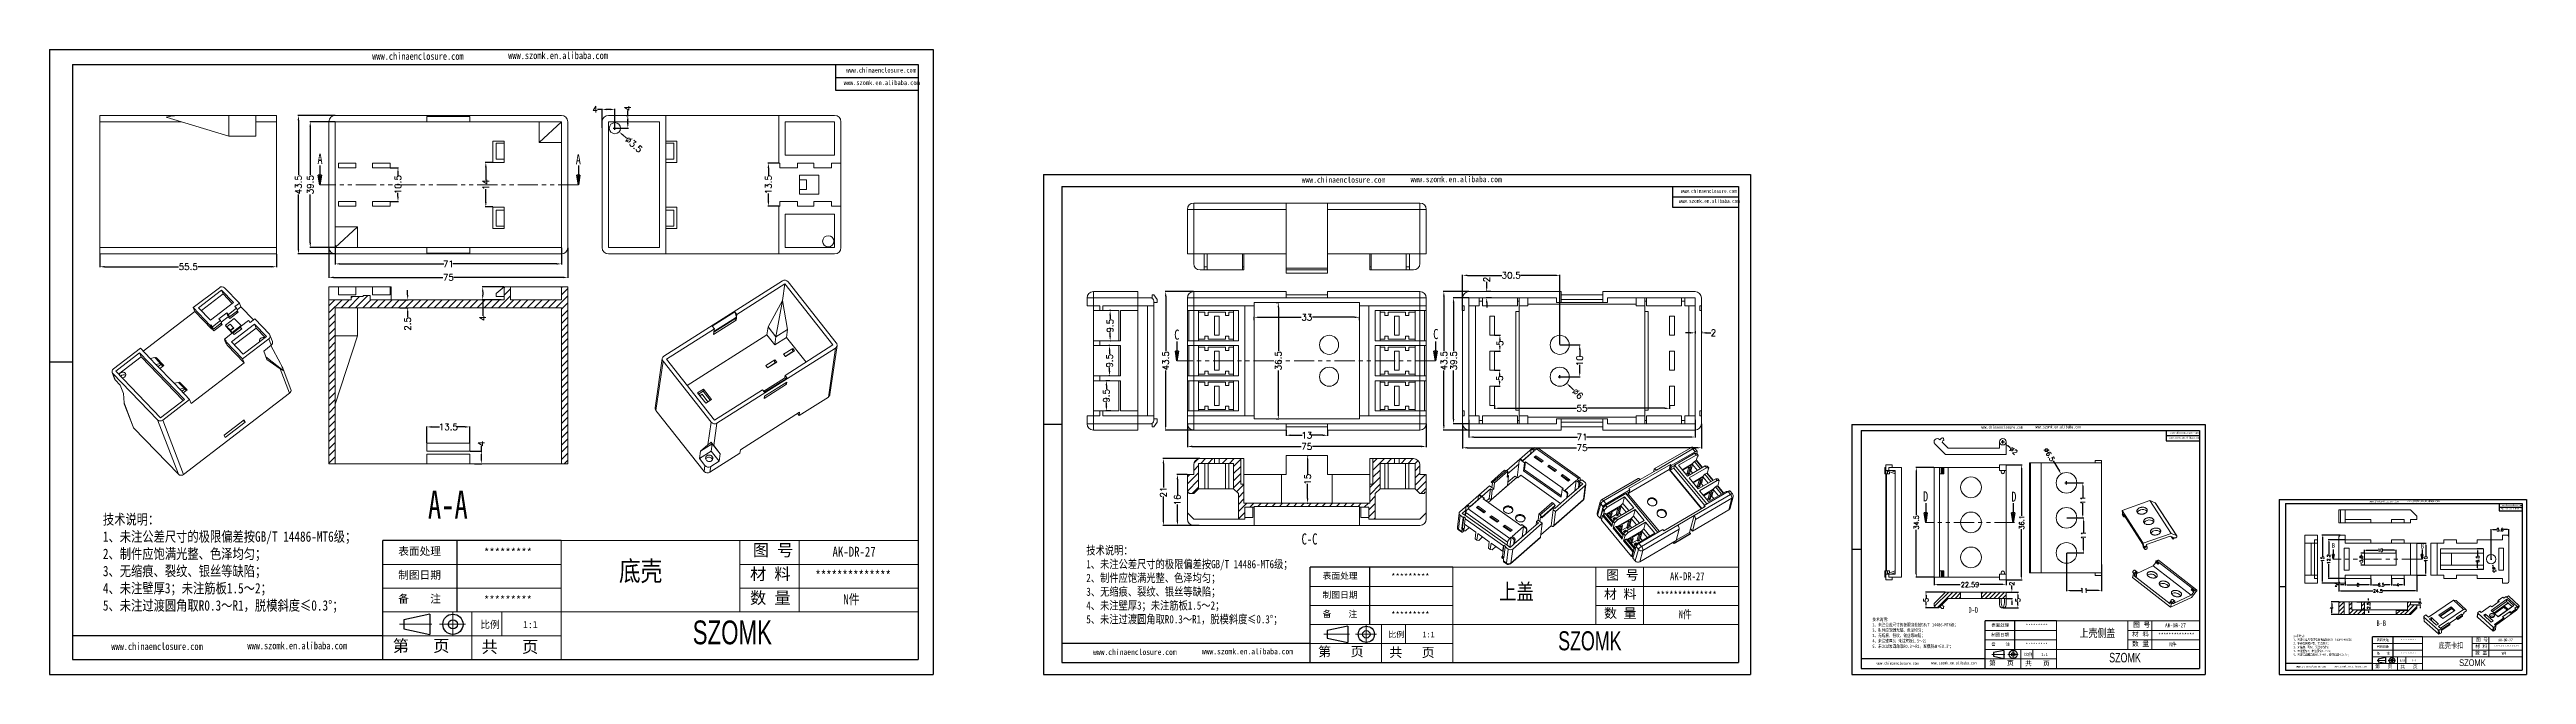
# Model space of a CAD drawing. Header units: inches. Extents: x 2617 to 3395, y 519 to 715.
import ezdxf

# ---------------------------------------------------------------- set-up
doc = ezdxf.new("R2010")
doc.units = ezdxf.units.IN
doc.linetypes.add('CENTER2', pattern=[28.575, 19.05, -3.175, 3.175, -3.175])
doc.linetypes.add('PHANTOM', pattern=[12.7, 6.35, -1.27, 1.27, -1.27, 1.27, -1.27])
doc.layers.add('文字', color=81, linetype='Continuous')
for name, color, linetype, lineweight in [('粗实线', 7, 'Continuous', 30), ('细实线', 3, 'Continuous', 9), ('细点划线', 2, 'CENTER2', 9)]:
    doc.layers.add(name, color=color, linetype=linetype, lineweight=lineweight)
doc.styles.add('SLDTEXTSTYLE0', font='TXT', dxfattribs={"width": 0.75})
doc.styles.add('SLDTEXTSTYLE3', font='TXT', dxfattribs={"width": 0.7})
doc.styles.get("Standard").update_dxf_attribs({"font": 'txt', "bigfont": 'gbcbig.shx'})
doc.styles.add('宋体', font='', dxfattribs={"width": 0.8, "height": 3.5})
doc.styles.add('长仿宋', font='', dxfattribs={"width": 0.7, "height": 4})
doc.styles.get('宋体').set_extended_font_data('SimSun')
doc.styles.get('长仿宋').set_extended_font_data('SimSun')
doc.dimstyles.new('1', dxfattribs={"dimtxt": 1, "dimasz": 0.5, "dimexe": 0.18, "dimexo": 0.0625, "dimgap": 0.09, "dimtad": 0, "dimzin": 12, "dimdsep": 46, "dimtxsty": 'Standard', "dimcen": 0.2, "dimclrd": 3, "dimclre": 3, "dimadec": 0, "dimazin": 0, "dimtfac": 1, "dimtofl": 0, "dimtmove": 0, "dimatfit": 3, "dimfxl": 1, "dimtolj": 1, "dimtzin": 0, "dimarcsym": 0})
doc.dimstyles.new('1.5', dxfattribs={"dimtxt": 1.5, "dimasz": 1, "dimexe": 0.18, "dimexo": 0.0625, "dimgap": 0.1, "dimtad": 0, "dimzin": 12, "dimdsep": 46, "dimtxsty": 'Standard', "dimcen": 0.5, "dimclrd": 3, "dimclre": 3, "dimadec": 0, "dimazin": 0, "dimtfac": 1, "dimtofl": 0, "dimtmove": 0, "dimatfit": 3, "dimfxl": 1, "dimtolj": 1, "dimtzin": 0, "dimarcsym": 0})
doc.dimstyles.new('2', dxfattribs={"dimtxt": 2, "dimasz": 1.5, "dimexe": 0.18, "dimexo": 0.0625, "dimgap": 0.1, "dimtad": 0, "dimzin": 12, "dimdsep": 46, "dimtxsty": 'Standard', "dimcen": 0.5, "dimclrd": 3, "dimclre": 3, "dimadec": 0, "dimazin": 0, "dimtfac": 1, "dimtofl": 0, "dimtmove": 0, "dimatfit": 3, "dimfxl": 1, "dimtolj": 1, "dimtzin": 0, "dimarcsym": 0})
pattern_1 = [(45, (0, -2.05), (-0.6735192, 0.6735192), [])]

msp = doc.modelspace()

# ---------------------------------------------------------------- texts
at = {"color": 7, "linetype": 'Continuous', "attachment_point": 1, "style": 'SLDTEXTSTYLE0'}
for s, insert, char_height in [('A', (2701.133, 682.505), 3.175), ('A', (2782.248, 682.318), 3.175), ('C', (2970.203, 627.311), 3.175), ('C', (3051.526, 627.509), 3.175), ('D', (3205.33, 576.535), 3.175), ('D', (3233.052, 576.444), 3.175), ('B', (3333.735, 560.334), 1.587), ('B', (3361.694, 560.107), 1.587)]:
    msp.add_mtext(s, dxfattribs=dict(at, insert=insert, char_height=char_height))
at = {"color": 0, "linetype": 'Continuous', "lineweight": 0, "attachment_point": 2, "style": 'SLDTEXTSTYLE3'}
for s, insert, char_height in [('A-A', (2742.083, 576.729), 8.75), ('C-C', (3012.681, 563.323), 3.5), ('D-D', (3221.128, 540.17), 1.75), ('B-B', (3349.246, 536.007), 1.75)]:
    msp.add_mtext(s, dxfattribs=dict(at, insert=insert, char_height=char_height))
at = {"attachment_point": 1}
for s, insert, char_height, width in [('{\\fSimHei|b0|i0|c134|p49;表面处理}', (2726.509, 558.96), 2.45793, 1396.96729), ('{\\fSimHei|b0|i0|c134|p49;*********}', (2753.43, 558.644), 2.45793, 1396.96729), ('{\\fSimHei|b0|i0|c134|p49;制图日期}', (2726.509, 551.487), 2.45793, 1396.96729), ('{\\fSimHei|b0|i0|c134|p49;表面处理}', (3016.79, 550.977), 1.96635, 1117.57383), ('{\\fSimHei|b0|i0|c134|p49;制图日期}', (3016.79, 544.997), 1.96635, 1117.57383), ('{\\fSimHei|b0|i0|c134|p49;*********}', (3038.327, 550.724), 1.96635, 1117.57383), ('{\\fSimHei|b0|i0|c134|p49;备    注}', (2726.509, 544.013), 2.45793, 1396.96729), ('{\\fSimHei|b0|i0|c134|p49;*********}', (2753.43, 543.697), 2.45793, 1396.96729), ('{\\fSimHei|b0|i0|c134|p49;备    注}', (3016.79, 539.018), 1.96635, 1117.57383), ('{\\fSimHei|b0|i0|c134|p49;*********}', (3038.327, 538.765), 1.96635, 1117.57383), ('{\\fSimHei|b0|i0|c134|p49;备    注}', (3226.809, 529.029), 0.98317, 558.78691), ('{\\fSimHei|b0|i0|c134|p49;表面处理}', (3226.809, 535.009), 0.98317, 558.78691), ('{\\fSimHei|b0|i0|c134|p49;制图日期}', (3226.809, 532.019), 0.98317, 558.78691), ('{\\fSimHei|b0|i0|c134|p49;*********}', (3237.577, 534.882), 0.98317, 558.78691), ('{\\fSimHei|b0|i0|c134|p49;*********}', (3237.577, 528.903), 0.98317, 558.78691), ('{\\fSimHei|b0|i0|c134|p49;表面处理}', (3347.817, 530.218), 0.68822, 391.15084), ('{\\fSimHei|b0|i0|c134|p49;*********}', (3355.355, 530.13), 0.68822, 391.15084), ('{\\fSimHei|b0|i0|c134|p49;备    注}', (3347.817, 526.033), 0.68822, 391.15084), ('{\\fSimHei|b0|i0|c134|p49;制图日期}', (3347.817, 528.125), 0.68822, 391.15084), ('{\\fSimHei|b0|i0|c134|p49;*********}', (3355.355, 525.944), 0.68822, 391.15084)]:
    msp.add_mtext(s, dxfattribs=dict(at, insert=insert, char_height=char_height, width=width))
at = {"layer": '文字', "color": 0, "attachment_point": 1, "style": '宋体'}
for s, insert, char_height, width in [('www.chinaenclosure.com', (2718.334, 714.29), 2.28371, 40.12252), ('www.szomk.en.alibaba.com', (2761.05, 714.516), 2.28371, 40.12252), ('www.chinaenclosure.com', (2867.191, 709.533), 1.52247, 26.74835), ('www.szomk.en.alibaba.com', (2866.395, 705.591), 1.52247, 26.74835), ('www.chinaenclosure.com', (3010.25, 675.24), 1.82696, 32.09802), ('www.szomk.en.alibaba.com', (3044.422, 675.421), 1.82696, 32.09802), ('www.chinaenclosure.com', (3129.335, 671.435), 1.21798, 21.39868), ('www.szomk.en.alibaba.com', (3128.699, 668.281), 1.21798, 21.39868), ('www.chinaenclosure.com', (3223.539, 597.14), 0.91348, 16.04901), ('www.szomk.en.alibaba.com', (3240.625, 597.231), 0.91348, 16.04901), ('www.szomk.en.alibaba.com', (3282.763, 593.661), 0.60899, 10.69934), ('www.chinaenclosure.com', (3283.082, 595.238), 0.60899, 10.69934), ('{\\H1.111x;技术说明：\\P1、未注公差尺寸的极限偏差按GB/T 14486-MT6级；\\P2、制件应饱满光整、色泽均匀；\\P3、无缩痕、裂纹、银丝等缺陷；\\P4、未注壁厚3；未注筋板1.5～2；\\P5、未注过渡圆角取R0.3～R1，脱模斜度≤0.3%%D；}', (2633.752, 569.364), 2.91951, 106.33837), ('www.chinaenclosure.com', (3345.528, 573.71), 0.63944, 11.23431), ('www.szomk.en.alibaba.com', (3357.488, 573.774), 0.63944, 11.23431), ('www.szomk.en.alibaba.com', (3386.985, 571.275), 0.42629, 7.48954), ('www.chinaenclosure.com', (3387.208, 572.379), 0.42629, 7.48954), ('底壳', (2795.832, 554.629), 6.2283, 79.62643), ('{\\H1.111x;AK-DR-27}', (2862.886, 559.129), 2.80273, 32.4027), ('{\\H1.111x;技术说明：\\P1、未注公差尺寸的极限偏差按GB/T 14486-MT6级；\\P2、制件应饱满光整、色泽均匀；\\P3、无缩痕、裂纹、银丝等缺陷；\\P4、未注壁厚3；未注筋板1.5～2；\\P5、未注过渡圆角取R0.3～R1，脱模斜度≤0.3%%D；}', (2942.584, 559.299), 2.33561, 85.07069), ('{\\H1.111x;**************}', (2857.495, 551.655), 2.80273, 32.4027), ('{\\H1.111x;N件}', (2866.276, 544.181), 2.80273, 32.4027), ('上盖', (3072.248, 547.512), 4.9826, 63.70114), ('{\\H1.111x;**************}', (3121.579, 545.132), 2.24218, 25.92216), ('{\\H1.111x;AK-DR-27}', (3125.892, 551.112), 2.24218, 25.92216), ('{\\H1.111x;N件}', (3128.604, 539.153), 2.24218, 25.92216), ('{\\H1.111x;技术说明：\\P1、未注公差尺寸的极限偏差按GB/T 14486-MT6级；\\P2、制件应饱满光整、色泽均匀；\\P3、无缩痕、裂纹、银丝等缺陷；\\P4、未注壁厚3；未注筋板1.5～2；\\P5、未注过渡圆角取R0.3～R1，脱模斜度≤0.3%%D；}', (3189.447, 536.839), 0.91089, 33.17757), ('www.chinaenclosure.com', (2636.407, 528.999), 2.28371, 40.12252), ('www.szomk.en.alibaba.com', (2679.122, 529.225), 2.28371, 40.12252), ('上壳侧盖', (3254.538, 533.276), 2.4913, 31.85057), ('{\\H1.111x;**************}', (3279.203, 532.087), 1.12109, 12.96108), ('{\\H1.111x;AK-DR-27}', (3281.36, 535.076), 1.12109, 12.96108), ('{\\H1.111x;N件}', (3282.716, 529.097), 1.12109, 12.96108), ('{\\H1.111x;技术说明：\\P1、未注公差尺寸的极限偏差按GB/T 14486-MT6级；\\P2、制件应饱满光整、色泽均匀；\\P3、无缩痕、裂纹、银丝等缺陷；\\P4、未注壁厚3；未注筋板1.5～2；\\P5、未注过渡圆角取R0.3～R1，脱模斜度≤0.3%%D；}', (3321.664, 531.499), 0.63762, 23.2243), ('底壳卡扣', (3367.228, 529.005), 1.7439, 22.2954), ('{\\H1.111x;AK-DR-27}', (3386.003, 530.265), 0.78476, 9.07276), ('www.chinaenclosure.com', (2944.708, 527.007), 1.82696, 32.09802), ('www.szomk.en.alibaba.com', (2978.88, 527.188), 1.82696, 32.09802), ('www.chinaenclosure.com', (3190.768, 523.024), 0.91348, 16.04901), ('www.szomk.en.alibaba.com', (3207.854, 523.114), 0.91348, 16.04901), ('www.chinaenclosure.com', (3322.589, 521.829), 0.63944, 11.23431), ('www.szomk.en.alibaba.com', (3334.549, 521.892), 0.63944, 11.23431), ('{\\H1.111x;**************}', (3384.493, 528.173), 0.78476, 9.07276), ('{\\H1.111x;N件}', (3386.952, 526.08), 0.78476, 9.07276)]:
    msp.add_mtext(s, dxfattribs=dict(at, insert=insert, char_height=char_height, width=width))
at = {"layer": '粗实线', "attachment_point": 1, "style": '长仿宋'}
for insert, char_height, width in [((2818.978, 535.984), 7.47395, 83.81291), ((3090.765, 532.595), 5.97916, 67.05033), ((3263.797, 525.818), 2.98958, 33.52516), ((3373.708, 523.785), 2.0927, 23.46761)]:
    msp.add_mtext('{\\fSTXinwei|b0|i0|c134|p2;SZOMK}', dxfattribs=dict(at, insert=insert, char_height=char_height, width=width))
at = {"layer": '细实线', "color": 7, "attachment_point": 1}
for s, insert, char_height, width in [('{\\fSimSun|b0|i0|c134|p54;图 号}', (2837.854, 559.947), 3.73697, 18.68487), ('{\\fSimSun|b0|i0|c134|p54;材 料   }', (2836.968, 552.473), 3.73697, 18.68487), ('{\\fSimSun|b0|i0|c134|p54;数 量}', (2836.986, 544.962), 3.73697, 16.88412), ('{\\fSimSun|b0|i0|c134|p54;材 料   }', (3105.156, 545.787), 2.98958, 14.94789), ('{\\fSimSun|b0|i0|c134|p54;图 号}', (3105.865, 551.766), 2.98958, 14.94789), ('{\\fSimSun|b0|i0|c134|p54;数 量}', (3105.171, 539.778), 2.98958, 13.50729), ('{\\fSimSun|b0|i0|c134|p54;第   页}', (2724.78, 529.901), 3.73697, 28.0273), ('{\\fSimSun|b0|i0|c134|p54;比例}', (2752.278, 535.829), 2.24218, 9.84249), ('{\\fSimSun|b0|i0|c134|p54; 共   页}', (2750.12, 529.584), 3.73697, 28.0273), ('{\\fSimSun|b0|i0|c134|p54;1:1}', (2765.708, 535.829), 2.24218, 9.84249), ('{\\fSimSun|b0|i0|c134|p54;比例}', (3037.405, 532.472), 1.79375, 7.87399), ('{\\fSimSun|b0|i0|c134|p54;1:1}', (3048.149, 532.472), 1.79375, 7.87399), ('{\\fSimSun|b0|i0|c134|p54;材 料   }', (3270.992, 532.414), 1.49479, 7.47395), ('{\\fSimSun|b0|i0|c134|p54;数 量}', (3271, 529.409), 1.49479, 6.75365), ('{\\fSimSun|b0|i0|c134|p54;图 号}', (3271.347, 535.403), 1.49479, 7.47395), ('{\\fSimSun|b0|i0|c134|p54;图 号}', (3378.994, 530.494), 1.04635, 5.23176), ('{\\fSimSun|b0|i0|c134|p54;第   页}', (3015.406, 527.729), 2.98958, 22.42184), ('{\\fSimSun|b0|i0|c134|p54; 共   页}', (3035.678, 527.475), 2.98958, 22.42184), ('{\\fSimSun|b0|i0|c134|p54;第   页}', (3226.117, 523.385), 1.49479, 11.21092), ('{\\fSimSun|b0|i0|c134|p54;比例}', (3237.117, 525.756), 0.89687, 3.937), ('{\\fSimSun|b0|i0|c134|p54; 共   页}', (3236.253, 523.258), 1.49479, 11.21092), ('{\\fSimSun|b0|i0|c134|p54;1:1}', (3242.488, 525.756), 0.89687, 3.937), ('{\\fSimSun|b0|i0|c134|p54;第   页}', (3347.333, 522.082), 1.04635, 7.84764), ('{\\fSimSun|b0|i0|c134|p54;比例}', (3355.032, 523.741), 0.62781, 2.7559), ('{\\fSimSun|b0|i0|c134|p54; 共   页}', (3354.428, 521.993), 1.04635, 7.84764), ('{\\fSimSun|b0|i0|c134|p54;1:1}', (3358.793, 523.741), 0.62781, 2.7559), ('{\\fSimSun|b0|i0|c134|p54;材 料   }', (3378.745, 528.402), 1.04635, 5.23176), ('{\\fSimSun|b0|i0|c134|p54;数 量}', (3378.751, 526.299), 1.04635, 4.72755)]:
    msp.add_mtext(s, dxfattribs=dict(at, insert=insert, char_height=char_height, width=width))

# ---------------------------------------------------------------- blocks, each defined once
blk = doc.blocks.new('_CLOSED')
at = {"color": 0, "linetype": 'ByBlock', "lineweight": -2}
for p, q in [((-1, 0.166667), (0, 0)), ((-1, 0.166667), (-1, -0.166667)), ((0, 0), (-1, -0.166667)), ((0, 0), (-1, 0))]:
    blk.add_line(p, q, dxfattribs=at)
blk = doc.blocks.new('*D152')
at = {"color": 3, "lineweight": -2}
for p, q in [((2704.74, 652.99), (2704.74, 643.51)), ((2779.74, 652.99), (2779.74, 643.51)), ((2706.24, 643.69), (2740.47, 643.69)), ((2778.24, 643.69), (2744.01, 643.69))]:
    blk.add_line(p, q, dxfattribs=at)
at = {"color": 3}
for points in [[(2706.24, 643.94), (2706.24, 643.44), (2704.74, 643.69)], [(2778.24, 643.94), (2778.24, 643.44), (2779.74, 643.69)]]:
    blk.add_solid(points, dxfattribs=at)
at = {"layer": 'Defpoints', "color": 0}
for p in [(2704.74, 653.05), (2779.74, 653.05), (2779.74, 643.69)]:
    blk.add_point(p, dxfattribs=at)
at = {"color": 0, "insert": (2742.24, 643.69), "char_height": 2, "attachment_point": 5}
blk.add_mtext('\\A1;75', dxfattribs=at)
blk = doc.blocks.new('*D153')
at = {"color": 3, "lineweight": -2}
for p, q in [((2706.74, 653.81), (2706.74, 647.76)), ((2708.24, 647.94), (2740.81, 647.94)), ((2776.24, 647.94), (2743.67, 647.94)), ((2777.74, 652.99), (2777.74, 647.76))]:
    blk.add_line(p, q, dxfattribs=at)
at = {"color": 3}
for points in [[(2708.24, 648.19), (2708.24, 647.69), (2706.74, 647.94)], [(2776.24, 648.19), (2776.24, 647.69), (2777.74, 647.94)]]:
    blk.add_solid(points, dxfattribs=at)
at = {"layer": 'Defpoints', "color": 0}
for p in [(2706.74, 653.87), (2706.74, 647.94), (2777.74, 653.05)]:
    blk.add_point(p, dxfattribs=at)
at = {"color": 0, "insert": (2742.24, 647.94), "char_height": 2, "attachment_point": 5}
blk.add_mtext('\\A1;71', dxfattribs=at)
blk = doc.blocks.new('*D154')
at = {"color": 3, "lineweight": -2}
for p, q in [((2706.68, 694.55), (2694.98, 694.55)), ((2695.16, 693.05), (2695.16, 675.9)), ((2695.16, 652.55), (2695.16, 669.7)), ((2706.68, 651.05), (2694.98, 651.05))]:
    blk.add_line(p, q, dxfattribs=at)
at = {"color": 3}
for points in [[(2694.91, 693.05), (2695.41, 693.05), (2695.16, 694.55)], [(2694.91, 652.55), (2695.41, 652.55), (2695.16, 651.05)]]:
    blk.add_solid(points, dxfattribs=at)
at = {"layer": 'Defpoints', "color": 0}
for p in [(2695.16, 694.55), (2706.74, 694.55), (2706.74, 651.05)]:
    blk.add_point(p, dxfattribs=at)
at = {"color": 0, "insert": (2695.16, 672.8), "char_height": 2, "attachment_point": 5, "rotation": 90}
blk.add_mtext('\\A1;43.5', dxfattribs=at)
blk = doc.blocks.new('*D155')
at = {"color": 3, "lineweight": -2}
for p, q in [((2706.68, 692.55), (2698.69, 692.55)), ((2698.87, 691.05), (2698.87, 675.9)), ((2698.87, 654.55), (2698.87, 669.7)), ((2706.68, 653.05), (2698.69, 653.05))]:
    blk.add_line(p, q, dxfattribs=at)
at = {"color": 3}
for points in [[(2698.62, 691.05), (2699.12, 691.05), (2698.87, 692.55)], [(2698.62, 654.55), (2699.12, 654.55), (2698.87, 653.05)]]:
    blk.add_solid(points, dxfattribs=at)
at = {"layer": 'Defpoints', "color": 0}
for p in [(2698.87, 692.55), (2706.75, 692.55), (2706.75, 653.05)]:
    blk.add_point(p, dxfattribs=at)
at = {"color": 0, "insert": (2698.87, 672.8), "char_height": 2, "attachment_point": 5, "rotation": 90}
blk.add_mtext('\\A1;39.5', dxfattribs=at)
blk = doc.blocks.new('*D156')
at = {"color": 3, "lineweight": -2}
for p, q in [((2724, 678.05), (2726.6, 678.05)), ((2726.42, 676.55), (2726.42, 675.4)), ((2726.42, 669.05), (2726.42, 670.2)), ((2724, 667.55), (2726.6, 667.55))]:
    blk.add_line(p, q, dxfattribs=at)
at = {"color": 3}
for points in [[(2726.17, 676.55), (2726.67, 676.55), (2726.42, 678.05)], [(2726.17, 669.05), (2726.67, 669.05), (2726.42, 667.55)]]:
    blk.add_solid(points, dxfattribs=at)
at = {"layer": 'Defpoints', "color": 0}
for p in [(2723.94, 678.05), (2726.42, 678.05), (2723.94, 667.55)]:
    blk.add_point(p, dxfattribs=at)
at = {"color": 0, "insert": (2726.42, 672.8), "char_height": 2, "attachment_point": 5, "rotation": 90}
blk.add_mtext('\\A1;10.5', dxfattribs=at)
blk = doc.blocks.new('*D157')
at = {"color": 3, "lineweight": -2}
for p, q in [((2756.18, 679.8), (2753.83, 679.8)), ((2754.01, 678.3), (2754.01, 674.23)), ((2754.01, 667.3), (2754.01, 671.36)), ((2756.18, 665.8), (2753.83, 665.8))]:
    blk.add_line(p, q, dxfattribs=at)
at = {"color": 3}
for points in [[(2753.76, 678.3), (2754.26, 678.3), (2754.01, 679.8)], [(2753.76, 667.3), (2754.26, 667.3), (2754.01, 665.8)]]:
    blk.add_solid(points, dxfattribs=at)
at = {"layer": 'Defpoints', "color": 0}
for p in [(2754.01, 679.8), (2756.24, 679.8), (2756.24, 665.8)]:
    blk.add_point(p, dxfattribs=at)
at = {"color": 0, "insert": (2754.01, 672.8), "char_height": 2, "attachment_point": 5, "rotation": 90}
blk.add_mtext('\\A1;14', dxfattribs=at)
blk = doc.blocks.new('*D160')
at = {"color": 3, "lineweight": -2}
for p, q in [((2790.54, 696.44), (2789.04, 696.44)), ((2790.54, 690.61), (2790.54, 696.62)), ((2793.04, 696.44), (2792.04, 696.44)), ((2794.54, 690.61), (2794.54, 696.62))]:
    blk.add_line(p, q, dxfattribs=at)
at = {"color": 3}
for points in [[(2792.04, 696.69), (2792.04, 696.19), (2790.54, 696.44)], [(2793.04, 696.69), (2793.04, 696.19), (2794.54, 696.44)]]:
    blk.add_solid(points, dxfattribs=at)
at = {"layer": 'Defpoints', "color": 0}
for p in [(2790.54, 696.44), (2790.54, 690.55), (2794.54, 690.55)]:
    blk.add_point(p, dxfattribs=at)
at = {"color": 0, "insert": (2788.27, 696.44), "char_height": 2, "attachment_point": 5}
blk.add_mtext('\\A1;4', dxfattribs=at)
blk = doc.blocks.new('*D161')
at = {"color": 3, "lineweight": -2}
for p, q in [((2798.1, 694.55), (2798.77, 694.55)), ((2798.59, 694.55), (2798.59, 696.05)), ((2798.59, 692.05), (2798.59, 693.05)), ((2794.6, 690.55), (2798.77, 690.55))]:
    blk.add_line(p, q, dxfattribs=at)
at = {"color": 3}
for points in [[(2798.34, 693.05), (2798.84, 693.05), (2798.59, 694.55)], [(2798.34, 692.05), (2798.84, 692.05), (2798.59, 690.55)]]:
    blk.add_solid(points, dxfattribs=at)
at = {"layer": 'Defpoints', "color": 0}
for p in [(2798.04, 694.55), (2798.59, 694.55), (2794.54, 690.55)]:
    blk.add_point(p, dxfattribs=at)
at = {"color": 0, "insert": (2798.59, 696.81), "char_height": 2, "attachment_point": 5, "rotation": 90}
blk.add_mtext('\\A1;4', dxfattribs=at)
blk = doc.blocks.new('*D162')
at = {"color": 3, "lineweight": -2}
for p, q in [((2794.04, 690.55), (2795.04, 690.55)), ((2794.54, 690.05), (2794.54, 691.05)), ((2798.14, 687.45), (2797, 688.43))]:
    blk.add_line(p, q, dxfattribs=at)
at = {"color": 3}
blk.add_solid([(2797.17, 688.62), (2796.84, 688.24), (2795.87, 689.41)], dxfattribs=at)
at = {"layer": 'Defpoints', "color": 0}
for p in [(2793.21, 691.69), (2795.87, 689.41)]:
    blk.add_point(p, dxfattribs=at)
at = {"color": 0, "insert": (2800.49, 685.43), "char_height": 2, "attachment_point": 5, "rotation": 319.29585}
blk.add_mtext('\\A1;∅3.5', dxfattribs=at)
blk = doc.blocks.new('*D164')
at = {"color": 3, "lineweight": -2}
for p, q in [((2845.98, 679.55), (2842.58, 679.55)), ((2842.76, 678.05), (2842.76, 675.56)), ((2842.76, 667.55), (2842.76, 670.03)), ((2845.98, 666.05), (2842.58, 666.05))]:
    blk.add_line(p, q, dxfattribs=at)
at = {"color": 3}
for points in [[(2842.51, 678.05), (2843.01, 678.05), (2842.76, 679.55)], [(2842.51, 667.55), (2843.01, 667.55), (2842.76, 666.05)]]:
    blk.add_solid(points, dxfattribs=at)
at = {"layer": 'Defpoints', "color": 0}
for p in [(2846.04, 679.55), (2842.76, 666.05), (2846.04, 666.05)]:
    blk.add_point(p, dxfattribs=at)
at = {"color": 0, "insert": (2842.76, 672.8), "char_height": 2, "attachment_point": 5, "rotation": 90}
blk.add_mtext('\\A1;13.5', dxfattribs=at)
blk = doc.blocks.new('*D165')
at = {"color": 3, "lineweight": -2}
for p, q in [((2735.49, 591.75), (2735.49, 596.93)), ((2736.99, 596.75), (2739.47, 596.75)), ((2747.49, 596.75), (2745.01, 596.75)), ((2748.99, 591.75), (2748.99, 596.93))]:
    blk.add_line(p, q, dxfattribs=at)
at = {"color": 3}
for points in [[(2736.99, 597), (2736.99, 596.5), (2735.49, 596.75)], [(2747.49, 597), (2747.49, 596.5), (2748.99, 596.75)]]:
    blk.add_solid(points, dxfattribs=at)
at = {"layer": 'Defpoints', "color": 0}
for p in [(2735.49, 591.69), (2748.99, 596.75), (2748.99, 591.69)]:
    blk.add_point(p, dxfattribs=at)
at = {"color": 0, "insert": (2742.24, 596.75), "char_height": 2, "attachment_point": 5}
blk.add_mtext('\\A1;13.5', dxfattribs=at)
blk = doc.blocks.new('*D166')
at = {"color": 3, "lineweight": -2}
for p, q in [((2749.05, 589.19), (2752.78, 589.19)), ((2750.44, 585.19), (2752.78, 585.19)), ((2752.6, 589.19), (2752.6, 590.69)), ((2752.6, 586.69), (2752.6, 587.69))]:
    blk.add_line(p, q, dxfattribs=at)
at = {"color": 3}
for points in [[(2752.35, 587.69), (2752.85, 587.69), (2752.6, 589.19)], [(2752.35, 586.69), (2752.85, 586.69), (2752.6, 585.19)]]:
    blk.add_solid(points, dxfattribs=at)
at = {"layer": 'Defpoints', "color": 0}
for p in [(2748.99, 589.19), (2750.38, 585.19), (2752.6, 589.19)]:
    blk.add_point(p, dxfattribs=at)
at = {"color": 0, "insert": (2752.6, 591.45), "char_height": 2, "attachment_point": 5, "rotation": 90}
blk.add_mtext('\\A1;4', dxfattribs=at)
blk = doc.blocks.new('*D167')
at = {"color": 3, "lineweight": -2}
for p, q in [((2729.46, 638.19), (2729.46, 639.69)), ((2727, 636.69), (2729.64, 636.69)), ((2727, 634.19), (2729.64, 634.19)), ((2729.46, 632.69), (2729.46, 631.19))]:
    blk.add_line(p, q, dxfattribs=at)
at = {"color": 3}
for points in [[(2729.21, 638.19), (2729.71, 638.19), (2729.46, 636.69)], [(2729.21, 632.69), (2729.71, 632.69), (2729.46, 634.19)]]:
    blk.add_solid(points, dxfattribs=at)
at = {"layer": 'Defpoints', "color": 0}
for p in [(2726.94, 636.69), (2726.94, 634.19), (2729.46, 634.19)]:
    blk.add_point(p, dxfattribs=at)
at = {"color": 0, "insert": (2729.46, 629.09), "char_height": 2, "attachment_point": 5, "rotation": 90}
blk.add_mtext('\\A1;2.5', dxfattribs=at)
blk = doc.blocks.new('*D168')
at = {"color": 3, "lineweight": -2}
for p, q in [((2632.8, 650.99), (2632.8, 646.86)), ((2634.3, 647.04), (2657.45, 647.04)), ((2686.8, 647.04), (2663.65, 647.04)), ((2688.3, 650.99), (2688.3, 646.86))]:
    blk.add_line(p, q, dxfattribs=at)
at = {"color": 3}
for points in [[(2634.3, 647.29), (2634.3, 646.79), (2632.8, 647.04)], [(2686.8, 647.29), (2686.8, 646.79), (2688.3, 647.04)]]:
    blk.add_solid(points, dxfattribs=at)
at = {"layer": 'Defpoints', "color": 0}
for p in [(2632.8, 651.05), (2688.3, 651.05), (2688.3, 647.04)]:
    blk.add_point(p, dxfattribs=at)
at = {"color": 0, "insert": (2660.55, 647.04), "char_height": 2, "attachment_point": 5}
blk.add_mtext('\\A1;55.5', dxfattribs=at)
blk = doc.blocks.new('*D169')
at = {"color": 3, "lineweight": -2}
for p, q in [((2759.68, 640.69), (2752.85, 640.69)), ((2753.03, 639.19), (2753.03, 638.19)), ((2758.81, 636.69), (2752.85, 636.69)), ((2753.03, 636.69), (2753.03, 631.66))]:
    blk.add_line(p, q, dxfattribs=at)
at = {"color": 3}
for points in [[(2752.78, 639.19), (2753.28, 639.19), (2753.03, 640.69)], [(2752.78, 638.19), (2753.28, 638.19), (2753.03, 636.69)]]:
    blk.add_solid(points, dxfattribs=at)
at = {"layer": 'Defpoints', "color": 0}
for p in [(2753.03, 640.69), (2759.74, 640.69), (2758.87, 636.69)]:
    blk.add_point(p, dxfattribs=at)
at = {"color": 0, "insert": (2753.03, 630.89), "char_height": 2, "attachment_point": 5, "rotation": 90}
blk.add_mtext('\\A1;4', dxfattribs=at)
blk = doc.blocks.new('*D172')
at = {"color": 3, "lineweight": -2}
for p, q in [((2974.33, 597.71), (2974.33, 590.44)), ((3049.33, 597.71), (3049.33, 590.44)), ((2975.83, 590.62), (3010.07, 590.62)), ((3047.83, 590.62), (3013.6, 590.62))]:
    blk.add_line(p, q, dxfattribs=at)
at = {"color": 3}
for points in [[(2975.83, 590.87), (2975.83, 590.37), (2974.33, 590.62)], [(3047.83, 590.87), (3047.83, 590.37), (3049.33, 590.62)]]:
    blk.add_solid(points, dxfattribs=at)
at = {"layer": 'Defpoints', "color": 0}
for p in [(2974.33, 597.77), (3049.33, 597.77), (3049.33, 590.62)]:
    blk.add_point(p, dxfattribs=at)
at = {"color": 0, "insert": (3011.83, 590.62), "char_height": 2, "attachment_point": 5}
blk.add_mtext('\\A1;75', dxfattribs=at)
blk = doc.blocks.new('*D173')
at = {"color": 3, "lineweight": -2}
for p, q in [((3005.33, 595.71), (3005.33, 593.95)), ((3006.83, 594.13), (3010.4, 594.13)), ((3016.83, 594.13), (3013.27, 594.13)), ((3018.33, 595.71), (3018.33, 593.95))]:
    blk.add_line(p, q, dxfattribs=at)
at = {"color": 3}
for points in [[(3006.83, 594.38), (3006.83, 593.88), (3005.33, 594.13)], [(3016.83, 594.38), (3016.83, 593.88), (3018.33, 594.13)]]:
    blk.add_solid(points, dxfattribs=at)
at = {"layer": 'Defpoints', "color": 0}
for p in [(3005.33, 595.77), (3018.33, 595.77), (3018.33, 594.13)]:
    blk.add_point(p, dxfattribs=at)
at = {"color": 0, "insert": (3011.83, 594.13), "char_height": 2, "attachment_point": 5}
blk.add_mtext('\\A1;13', dxfattribs=at)
blk = doc.blocks.new('*D174')
at = {"color": 3, "lineweight": -2}
for p, q in [((2976.27, 639.27), (2967.33, 639.27)), ((2967.51, 637.77), (2967.51, 620.62)), ((2967.51, 597.27), (2967.51, 614.42)), ((2976.27, 595.77), (2967.33, 595.77))]:
    blk.add_line(p, q, dxfattribs=at)
at = {"color": 3}
for points in [[(2967.26, 637.77), (2967.76, 637.77), (2967.51, 639.27)], [(2967.26, 597.27), (2967.76, 597.27), (2967.51, 595.77)]]:
    blk.add_solid(points, dxfattribs=at)
at = {"layer": 'Defpoints', "color": 0}
for p in [(2967.51, 639.27), (2976.33, 639.27), (2976.33, 595.77)]:
    blk.add_point(p, dxfattribs=at)
at = {"color": 0, "insert": (2967.51, 617.52), "char_height": 2, "attachment_point": 5, "rotation": 90}
blk.add_mtext('\\A1;43.5', dxfattribs=at)
blk = doc.blocks.new('*D176')
at = {"color": 3, "lineweight": -2}
for p, q in [((2995.33, 630.22), (2995.33, 631.35)), ((2996.83, 631.17), (3010.07, 631.17)), ((3026.83, 631.17), (3013.6, 631.17)), ((3028.33, 630.22), (3028.33, 631.35))]:
    blk.add_line(p, q, dxfattribs=at)
at = {"color": 3}
for points in [[(2996.83, 631.42), (2996.83, 630.92), (2995.33, 631.17)], [(3026.83, 631.42), (3026.83, 630.92), (3028.33, 631.17)]]:
    blk.add_solid(points, dxfattribs=at)
at = {"layer": 'Defpoints', "color": 0}
for p in [(2995.33, 630.16), (3028.33, 631.17), (3028.33, 630.16)]:
    blk.add_point(p, dxfattribs=at)
at = {"color": 0, "insert": (3011.83, 631.17), "char_height": 2, "attachment_point": 5}
blk.add_mtext('\\A1;33', dxfattribs=at)
blk = doc.blocks.new('*D177')
at = {"color": 3, "lineweight": -2}
for p, q in [((3002.21, 635.77), (3003.07, 635.77)), ((3002.89, 634.27), (3002.89, 620.62)), ((3002.89, 600.77), (3002.89, 614.42)), ((3002.21, 599.27), (3003.07, 599.27))]:
    blk.add_line(p, q, dxfattribs=at)
at = {"color": 3}
for points in [[(3002.64, 634.27), (3003.14, 634.27), (3002.89, 635.77)], [(3002.64, 600.77), (3003.14, 600.77), (3002.89, 599.27)]]:
    blk.add_solid(points, dxfattribs=at)
at = {"layer": 'Defpoints', "color": 0}
for p in [(3002.15, 635.77), (3002.15, 599.27), (3002.89, 599.27)]:
    blk.add_point(p, dxfattribs=at)
at = {"color": 0, "insert": (3002.89, 617.52), "char_height": 2, "attachment_point": 5, "rotation": 90}
blk.add_mtext('\\A1;36.5', dxfattribs=at)
blk = doc.blocks.new('*D178')
at = {"color": 3, "lineweight": -2}
for p, q in [((3091.32, 622.52), (3097.71, 622.52)), ((3097.53, 621.02), (3097.53, 618.79)), ((3097.53, 614.02), (3097.53, 616.25)), ((3091.32, 612.52), (3097.71, 612.52))]:
    blk.add_line(p, q, dxfattribs=at)
at = {"color": 3}
for points in [[(3097.28, 621.02), (3097.78, 621.02), (3097.53, 622.52)], [(3097.28, 614.02), (3097.78, 614.02), (3097.53, 612.52)]]:
    blk.add_solid(points, dxfattribs=at)
at = {"layer": 'Defpoints', "color": 0}
for p in [(3091.26, 622.52), (3097.53, 622.52), (3091.26, 612.52)]:
    blk.add_point(p, dxfattribs=at)
at = {"color": 0, "insert": (3097.53, 617.52), "char_height": 2, "attachment_point": 5, "rotation": 90}
blk.add_mtext('\\A1;10', dxfattribs=at)
blk = doc.blocks.new('*D180')
at = {"color": 3, "lineweight": -2}
for p, q in [((3069.61, 639.27), (3068.14, 639.27)), ((3068.32, 640.77), (3068.32, 642.27)), ((3069.81, 637.27), (3068.14, 637.27)), ((3068.32, 635.77), (3068.32, 634.27))]:
    blk.add_line(p, q, dxfattribs=at)
at = {"color": 3}
for points in [[(3068.07, 640.77), (3068.57, 640.77), (3068.32, 639.27)], [(3068.07, 635.77), (3068.57, 635.77), (3068.32, 637.27)]]:
    blk.add_solid(points, dxfattribs=at)
at = {"layer": 'Defpoints', "color": 0}
for p in [(3068.32, 639.27), (3069.68, 639.27), (3069.87, 637.27)]:
    blk.add_point(p, dxfattribs=at)
at = {"color": 0, "insert": (3068.32, 643.04), "char_height": 2, "attachment_point": 5, "rotation": 90}
blk.add_mtext('\\A1;2', dxfattribs=at)
blk = doc.blocks.new('*D181')
at = {"color": 3, "lineweight": -2}
for p, q in [((3132.26, 626.29), (3130.76, 626.29)), ((3133.76, 626.83), (3133.76, 626.11)), ((3135.76, 626.83), (3135.76, 626.11)), ((3137.26, 626.29), (3138.76, 626.29))]:
    blk.add_line(p, q, dxfattribs=at)
at = {"color": 3}
for points in [[(3132.26, 626.54), (3132.26, 626.04), (3133.76, 626.29)], [(3137.26, 626.54), (3137.26, 626.04), (3135.76, 626.29)]]:
    blk.add_solid(points, dxfattribs=at)
at = {"layer": 'Defpoints', "color": 0}
for p in [(3133.76, 626.89), (3135.76, 626.89), (3135.76, 626.29)]:
    blk.add_point(p, dxfattribs=at)
at = {"color": 0, "insert": (3139.52, 626.29), "char_height": 2, "attachment_point": 5}
blk.add_mtext('\\A1;2', dxfattribs=at)
blk = doc.blocks.new('*D182')
at = {"color": 3, "lineweight": -2}
for p, q in [((3070.82, 625.52), (3072.64, 625.52)), ((3072.46, 624.02), (3072.46, 623.79)), ((3070.82, 620.52), (3072.64, 620.52)), ((3072.46, 622.02), (3072.46, 622.25))]:
    blk.add_line(p, q, dxfattribs=at)
at = {"color": 3}
for points in [[(3072.21, 624.02), (3072.71, 624.02), (3072.46, 625.52)], [(3072.21, 622.02), (3072.71, 622.02), (3072.46, 620.52)]]:
    blk.add_solid(points, dxfattribs=at)
at = {"layer": 'Defpoints', "color": 0}
for p in [(3070.76, 625.52), (3072.46, 625.52), (3070.76, 620.52)]:
    blk.add_point(p, dxfattribs=at)
at = {"color": 0, "insert": (3072.46, 623.02), "char_height": 2, "attachment_point": 5, "rotation": 90}
blk.add_mtext('\\A1;5', dxfattribs=at)
blk = doc.blocks.new('*D183')
at = {"color": 3, "lineweight": -2}
for p, q in [((3070.82, 614.52), (3072.56, 614.52)), ((3070.82, 609.52), (3072.56, 609.52)), ((3072.38, 613.02), (3072.38, 612.79)), ((3072.38, 611.02), (3072.38, 611.25))]:
    blk.add_line(p, q, dxfattribs=at)
at = {"color": 3}
for points in [[(3072.13, 613.02), (3072.63, 613.02), (3072.38, 614.52)], [(3072.13, 611.02), (3072.63, 611.02), (3072.38, 609.52)]]:
    blk.add_solid(points, dxfattribs=at)
at = {"layer": 'Defpoints', "color": 0}
for p in [(3070.76, 614.52), (3070.76, 609.52), (3072.38, 609.52)]:
    blk.add_point(p, dxfattribs=at)
at = {"color": 0, "insert": (3072.38, 612.02), "char_height": 2, "attachment_point": 5, "rotation": 90}
blk.add_mtext('\\A1;5', dxfattribs=at)
blk = doc.blocks.new('*D185')
at = {"color": 3, "lineweight": -2}
for p, q in [((2950.25, 633.27), (2949.89, 633.27)), ((2950.07, 631.77), (2950.07, 630.62)), ((2950.07, 625.27), (2950.07, 626.42)), ((2950.13, 623.77), (2950.25, 623.77))]:
    blk.add_line(p, q, dxfattribs=at)
at = {"color": 3}
for points in [[(2949.82, 631.77), (2950.32, 631.77), (2950.07, 633.27)], [(2949.82, 625.27), (2950.32, 625.27), (2950.07, 623.77)]]:
    blk.add_solid(points, dxfattribs=at)
at = {"layer": 'Defpoints', "color": 0}
for p in [(2950.07, 633.27), (2950.31, 633.27), (2950.06, 623.77)]:
    blk.add_point(p, dxfattribs=at)
at = {"color": 0, "insert": (2950.07, 628.52), "char_height": 2, "attachment_point": 5, "rotation": 90}
blk.add_mtext('\\A1;9.5', dxfattribs=at)
blk = doc.blocks.new('*D186')
at = {"color": 3, "lineweight": -2}
for p, q in [((2950, 622.27), (2949.7, 622.27)), ((2949.88, 620.77), (2949.88, 619.62)), ((2949.88, 614.27), (2949.88, 615.42)), ((2950, 612.77), (2949.7, 612.77))]:
    blk.add_line(p, q, dxfattribs=at)
at = {"color": 3}
for points in [[(2949.63, 620.77), (2950.13, 620.77), (2949.88, 622.27)], [(2949.63, 614.27), (2950.13, 614.27), (2949.88, 612.77)]]:
    blk.add_solid(points, dxfattribs=at)
at = {"layer": 'Defpoints', "color": 0}
for p in [(2950.06, 622.27), (2949.88, 612.77), (2950.06, 612.77)]:
    blk.add_point(p, dxfattribs=at)
at = {"color": 0, "insert": (2949.88, 617.52), "char_height": 2, "attachment_point": 5, "rotation": 90}
blk.add_mtext('\\A1;9.5', dxfattribs=at)
blk = doc.blocks.new('*D187')
at = {"color": 3, "lineweight": -2}
for p, q in [((2950, 611.27), (2948.71, 611.27)), ((2948.89, 609.77), (2948.89, 608.62)), ((2950.25, 601.77), (2948.71, 601.77)), ((2948.89, 603.27), (2948.89, 604.42))]:
    blk.add_line(p, q, dxfattribs=at)
at = {"color": 3}
for points in [[(2948.64, 609.77), (2949.14, 609.77), (2948.89, 611.27)], [(2948.64, 603.27), (2949.14, 603.27), (2948.89, 601.77)]]:
    blk.add_solid(points, dxfattribs=at)
at = {"layer": 'Defpoints', "color": 0}
for p in [(2950.06, 611.27), (2948.89, 601.77), (2950.31, 601.77)]:
    blk.add_point(p, dxfattribs=at)
at = {"color": 0, "insert": (2948.89, 606.52), "char_height": 2, "attachment_point": 5, "rotation": 90}
blk.add_mtext('\\A1;9.5', dxfattribs=at)
blk = doc.blocks.new('*D188')
at = {"color": 3, "lineweight": -2}
for p, q in [((2974.27, 581.82), (2971.01, 581.82)), ((2971.19, 580.32), (2971.19, 575.25)), ((2971.19, 567.32), (2971.19, 572.39)), ((2976.27, 565.82), (2971.01, 565.82))]:
    blk.add_line(p, q, dxfattribs=at)
at = {"color": 3}
for points in [[(2970.94, 580.32), (2971.44, 580.32), (2971.19, 581.82)], [(2970.94, 567.32), (2971.44, 567.32), (2971.19, 565.82)]]:
    blk.add_solid(points, dxfattribs=at)
at = {"layer": 'Defpoints', "color": 0}
for p in [(2971.19, 581.82), (2974.33, 581.82), (2976.33, 565.82)]:
    blk.add_point(p, dxfattribs=at)
at = {"color": 0, "insert": (2971.19, 573.82), "char_height": 2, "attachment_point": 5, "rotation": 90}
blk.add_mtext('\\A1;16', dxfattribs=at)
blk = doc.blocks.new('*D189')
at = {"color": 3, "lineweight": -2}
for p, q in [((2978.27, 586.82), (2966.61, 586.82)), ((2966.79, 585.32), (2966.79, 577.75)), ((2966.79, 567.32), (2966.79, 574.89)), ((2978.07, 565.82), (2966.61, 565.82))]:
    blk.add_line(p, q, dxfattribs=at)
at = {"color": 3}
for points in [[(2966.54, 585.32), (2967.04, 585.32), (2966.79, 586.82)], [(2966.54, 567.32), (2967.04, 567.32), (2966.79, 565.82)]]:
    blk.add_solid(points, dxfattribs=at)
at = {"layer": 'Defpoints', "color": 0}
for p in [(2966.79, 586.82), (2978.33, 586.82), (2978.13, 565.82)]:
    blk.add_point(p, dxfattribs=at)
at = {"color": 0, "insert": (2966.79, 576.32), "char_height": 2, "attachment_point": 5, "rotation": 90}
blk.add_mtext('\\A1;21', dxfattribs=at)
blk = doc.blocks.new('*D190')
at = {"color": 3, "lineweight": -2}
for p, q in [((3011.89, 587.82), (3012.26, 587.82)), ((3012.08, 586.32), (3012.08, 581.75)), ((3012.08, 574.32), (3012.08, 578.89)), ((3011.89, 572.82), (3012.26, 572.82))]:
    blk.add_line(p, q, dxfattribs=at)
at = {"color": 3}
for points in [[(3011.83, 586.32), (3012.33, 586.32), (3012.08, 587.82)], [(3011.83, 574.32), (3012.33, 574.32), (3012.08, 572.82)]]:
    blk.add_solid(points, dxfattribs=at)
at = {"layer": 'Defpoints', "color": 0}
for p in [(3011.83, 587.82), (3011.83, 572.82), (3012.08, 572.82)]:
    blk.add_point(p, dxfattribs=at)
at = {"color": 0, "insert": (3012.08, 580.32), "char_height": 2, "attachment_point": 5, "rotation": 90}
blk.add_mtext('\\A1;15', dxfattribs=at)
blk = doc.blocks.new('*D191')
at = {"color": 3, "lineweight": -2}
for p, q in [((3062.69, 637.27), (3057.74, 637.27)), ((3057.92, 635.77), (3057.92, 620.62)), ((3057.92, 599.27), (3057.92, 614.42)), ((3062.69, 597.77), (3057.74, 597.77))]:
    blk.add_line(p, q, dxfattribs=at)
at = {"color": 3}
for points in [[(3057.67, 635.77), (3058.17, 635.77), (3057.92, 637.27)], [(3057.67, 599.27), (3058.17, 599.27), (3057.92, 597.77)]]:
    blk.add_solid(points, dxfattribs=at)
at = {"layer": 'Defpoints', "color": 0}
for p in [(3057.92, 637.27), (3062.76, 637.27), (3062.76, 597.77)]:
    blk.add_point(p, dxfattribs=at)
at = {"color": 0, "insert": (3057.92, 617.52), "char_height": 2, "attachment_point": 5, "rotation": 90}
blk.add_mtext('\\A1;39.5', dxfattribs=at)
blk = doc.blocks.new('*D192')
at = {"color": 3, "lineweight": -2}
for p, q in [((3062.69, 639.27), (3054.69, 639.27)), ((3054.87, 637.77), (3054.87, 620.62)), ((3054.87, 597.27), (3054.87, 614.42)), ((3062.69, 595.77), (3054.69, 595.77))]:
    blk.add_line(p, q, dxfattribs=at)
at = {"color": 3}
for points in [[(3054.62, 637.77), (3055.12, 637.77), (3054.87, 639.27)], [(3054.62, 597.27), (3055.12, 597.27), (3054.87, 595.77)]]:
    blk.add_solid(points, dxfattribs=at)
at = {"layer": 'Defpoints', "color": 0}
for p in [(3054.87, 639.27), (3062.76, 639.27), (3062.76, 595.77)]:
    blk.add_point(p, dxfattribs=at)
at = {"color": 0, "insert": (3054.87, 617.52), "char_height": 2, "attachment_point": 5, "rotation": 90}
blk.add_mtext('\\A1;43.5', dxfattribs=at)
blk = doc.blocks.new('*D193')
at = {"color": 3, "lineweight": -2}
for p, q in [((3062.76, 598.96), (3062.76, 593.4)), ((3133.76, 598.96), (3133.76, 593.4)), ((3064.26, 593.58), (3096.82, 593.58)), ((3132.26, 593.58), (3099.69, 593.58))]:
    blk.add_line(p, q, dxfattribs=at)
at = {"color": 3}
for points in [[(3064.26, 593.83), (3064.26, 593.33), (3062.76, 593.58)], [(3132.26, 593.83), (3132.26, 593.33), (3133.76, 593.58)]]:
    blk.add_solid(points, dxfattribs=at)
at = {"layer": 'Defpoints', "color": 0}
for p in [(3062.76, 599.03), (3133.76, 599.03), (3133.76, 593.58)]:
    blk.add_point(p, dxfattribs=at)
at = {"color": 0, "insert": (3098.26, 593.58), "char_height": 2, "attachment_point": 5}
blk.add_mtext('\\A1;71', dxfattribs=at)
blk = doc.blocks.new('*D194')
at = {"color": 3, "lineweight": -2}
for p, q in [((3060.76, 597.71), (3060.76, 590.03)), ((3135.76, 597.71), (3135.76, 590.03)), ((3062.26, 590.21), (3096.49, 590.21)), ((3134.26, 590.21), (3100.02, 590.21))]:
    blk.add_line(p, q, dxfattribs=at)
at = {"color": 3}
for points in [[(3062.26, 590.46), (3062.26, 589.96), (3060.76, 590.21)], [(3134.26, 590.46), (3134.26, 589.96), (3135.76, 590.21)]]:
    blk.add_solid(points, dxfattribs=at)
at = {"layer": 'Defpoints', "color": 0}
for p in [(3060.76, 597.77), (3135.76, 597.77), (3060.76, 590.21)]:
    blk.add_point(p, dxfattribs=at)
at = {"color": 0, "insert": (3098.26, 590.21), "char_height": 2, "attachment_point": 5}
blk.add_mtext('\\A1;75', dxfattribs=at)
blk = doc.blocks.new('*D195')
at = {"color": 3, "lineweight": -2}
for p, q in [((3060.76, 633.33), (3060.76, 644.52)), ((3062.26, 644.34), (3073.07, 644.34)), ((3089.76, 644.34), (3078.94, 644.34)), ((3091.26, 622.58), (3091.26, 644.52))]:
    blk.add_line(p, q, dxfattribs=at)
at = {"color": 3}
for points in [[(3062.26, 644.59), (3062.26, 644.09), (3060.76, 644.34)], [(3089.76, 644.59), (3089.76, 644.09), (3091.26, 644.34)]]:
    blk.add_solid(points, dxfattribs=at)
at = {"layer": 'Defpoints', "color": 0}
for p in [(3091.26, 644.34), (3060.76, 633.27), (3091.26, 622.52)]:
    blk.add_point(p, dxfattribs=at)
at = {"color": 0, "insert": (3076.01, 644.34), "char_height": 2, "attachment_point": 5}
blk.add_mtext('\\A1;30.5', dxfattribs=at)
blk = doc.blocks.new('*D196')
at = {"color": 3, "lineweight": -2}
for p, q in [((3090.76, 612.52), (3091.76, 612.52)), ((3091.26, 612.02), (3091.26, 613.02)), ((3095.62, 608.4), (3094.53, 609.43))]:
    blk.add_line(p, q, dxfattribs=at)
at = {"color": 3}
blk.add_solid([(3094.7, 609.61), (3094.36, 609.25), (3093.44, 610.46)], dxfattribs=at)
at = {"layer": 'Defpoints', "color": 0}
for p in [(3089.08, 614.58), (3093.44, 610.46)]:
    blk.add_point(p, dxfattribs=at)
at = {"color": 0, "insert": (3096.9, 607.18), "char_height": 2, "attachment_point": 5, "rotation": 316.60982}
blk.add_mtext('\\A1;∅6', dxfattribs=at)
blk = doc.blocks.new('*D197')
at = {"color": 3, "lineweight": -2}
for p, q in [((3070.76, 603.46), (3070.76, 602.41)), ((3072.26, 602.59), (3096.49, 602.59)), ((3124.26, 602.59), (3100.02, 602.59)), ((3125.76, 603.46), (3125.76, 602.41))]:
    blk.add_line(p, q, dxfattribs=at)
at = {"color": 3}
for points in [[(3072.26, 602.84), (3072.26, 602.34), (3070.76, 602.59)], [(3124.26, 602.84), (3124.26, 602.34), (3125.76, 602.59)]]:
    blk.add_solid(points, dxfattribs=at)
at = {"layer": 'Defpoints', "color": 0}
for p in [(3070.76, 603.52), (3125.76, 603.52), (3125.76, 602.59)]:
    blk.add_point(p, dxfattribs=at)
at = {"color": 0, "insert": (3098.26, 602.59), "char_height": 2, "attachment_point": 5}
blk.add_mtext('\\A1;55', dxfattribs=at)
blk = doc.blocks.new('*D200')
at = {"color": 3, "lineweight": -2}
for p, q in [((3208.82, 549.47), (3208.82, 547.06)), ((3209.82, 547.24), (3217.01, 547.24)), ((3230.41, 547.24), (3223.21, 547.24)), ((3231.41, 548.67), (3231.41, 547.06))]:
    blk.add_line(p, q, dxfattribs=at)
at = {"color": 3}
for points in [[(3209.82, 547.4), (3209.82, 547.07), (3208.82, 547.24)], [(3230.41, 547.4), (3230.41, 547.07), (3231.41, 547.24)]]:
    blk.add_solid(points, dxfattribs=at)
at = {"layer": 'Defpoints', "color": 0}
for p in [(3208.82, 549.54), (3231.41, 548.74), (3231.41, 547.24)]:
    blk.add_point(p, dxfattribs=at)
at = {"color": 0, "insert": (3220.11, 547.24), "char_height": 1.5, "attachment_point": 5}
blk.add_mtext('\\A1;22.59', dxfattribs=at)
blk = doc.blocks.new('*D201')
at = {"color": 3, "lineweight": -2}
for p, q in [((3208.76, 584.04), (3203.06, 584.04)), ((3203.24, 583.04), (3203.24, 569.14)), ((3203.24, 550.54), (3203.24, 564.44)), ((3208.76, 549.54), (3203.06, 549.54))]:
    blk.add_line(p, q, dxfattribs=at)
at = {"color": 3}
for points in [[(3203.07, 583.04), (3203.41, 583.04), (3203.24, 584.04)], [(3203.07, 550.54), (3203.41, 550.54), (3203.24, 549.54)]]:
    blk.add_solid(points, dxfattribs=at)
at = {"layer": 'Defpoints', "color": 0}
for p in [(3203.24, 584.04), (3208.82, 584.04), (3208.82, 549.54)]:
    blk.add_point(p, dxfattribs=at)
at = {"color": 0, "insert": (3203.24, 566.79), "char_height": 1.5, "attachment_point": 5, "rotation": 90}
blk.add_mtext('\\A1;34.5', dxfattribs=at)
blk = doc.blocks.new('*D203')
at = {"color": 3, "lineweight": -2}
for p, q in [((3231.47, 584.84), (3236.49, 584.84)), ((3236.31, 583.84), (3236.31, 568.89)), ((3236.31, 549.74), (3236.31, 564.69)), ((3231.47, 548.74), (3236.49, 548.74))]:
    blk.add_line(p, q, dxfattribs=at)
at = {"color": 3}
for points in [[(3236.14, 583.84), (3236.48, 583.84), (3236.31, 584.84)], [(3236.14, 549.74), (3236.48, 549.74), (3236.31, 548.74)]]:
    blk.add_solid(points, dxfattribs=at)
at = {"layer": 'Defpoints', "color": 0}
for p in [(3231.41, 584.84), (3236.31, 584.84), (3231.41, 548.74)]:
    blk.add_point(p, dxfattribs=at)
at = {"color": 0, "insert": (3236.31, 566.79), "char_height": 1.5, "attachment_point": 5, "rotation": 90}
blk.add_mtext('\\A1;36.1', dxfattribs=at)
blk = doc.blocks.new('*D204')
at = {"color": 3, "lineweight": -2}
for p, q in [((3250.47, 579.2), (3255.71, 579.2)), ((3255.53, 578.2), (3255.53, 574.55)), ((3250.47, 568.2), (3255.71, 568.2)), ((3255.53, 569.2), (3255.53, 572.85))]:
    blk.add_line(p, q, dxfattribs=at)
at = {"color": 3}
for points in [[(3255.36, 578.2), (3255.69, 578.2), (3255.53, 579.2)], [(3255.36, 569.2), (3255.69, 569.2), (3255.53, 568.2)]]:
    blk.add_solid(points, dxfattribs=at)
at = {"layer": 'Defpoints', "color": 0}
for p in [(3250.41, 579.2), (3255.53, 579.2), (3250.41, 568.2)]:
    blk.add_point(p, dxfattribs=at)
at = {"color": 0, "insert": (3255.53, 573.7), "char_height": 1.5, "attachment_point": 5, "rotation": 90}
blk.add_mtext('\\A1;11', dxfattribs=at)
blk = doc.blocks.new('*D205')
at = {"color": 3, "lineweight": -2}
for p, q in [((3250.47, 568.2), (3255.89, 568.2)), ((3255.71, 567.2), (3255.71, 563.55)), ((3255.71, 558.2), (3255.71, 561.85)), ((3250.47, 557.2), (3255.89, 557.2))]:
    blk.add_line(p, q, dxfattribs=at)
at = {"color": 3}
for points in [[(3255.54, 567.2), (3255.87, 567.2), (3255.71, 568.2)], [(3255.54, 558.2), (3255.87, 558.2), (3255.71, 557.2)]]:
    blk.add_solid(points, dxfattribs=at)
at = {"layer": 'Defpoints', "color": 0}
for p in [(3250.41, 568.2), (3250.41, 557.2), (3255.71, 557.2)]:
    blk.add_point(p, dxfattribs=at)
at = {"color": 0, "insert": (3255.71, 562.7), "char_height": 1.5, "attachment_point": 5, "rotation": 90}
blk.add_mtext('\\A1;11', dxfattribs=at)
blk = doc.blocks.new('*D206')
at = {"color": 3, "lineweight": -2}
for p, q in [((3250.41, 557.14), (3250.41, 545.19)), ((3261.41, 553.54), (3261.41, 545.19)), ((3251.41, 545.37), (3255.06, 545.37)), ((3260.41, 545.37), (3256.76, 545.37))]:
    blk.add_line(p, q, dxfattribs=at)
at = {"color": 3}
for points in [[(3251.41, 545.53), (3251.41, 545.2), (3250.41, 545.37)], [(3260.41, 545.53), (3260.41, 545.2), (3261.41, 545.37)]]:
    blk.add_solid(points, dxfattribs=at)
at = {"layer": 'Defpoints', "color": 0}
for p in [(3250.41, 557.2), (3261.41, 553.6), (3250.41, 545.37)]:
    blk.add_point(p, dxfattribs=at)
at = {"color": 0, "insert": (3255.91, 545.37), "char_height": 1.5, "attachment_point": 5}
blk.add_mtext('\\A1;11', dxfattribs=at)
blk = doc.blocks.new('*D207')
at = {"color": 3, "lineweight": -2}
for p, q in [((3246.2, 586.08), (3248.19, 582.83)), ((3249.91, 579.2), (3250.91, 579.2)), ((3250.41, 578.7), (3250.41, 579.7))]:
    blk.add_line(p, q, dxfattribs=at)
at = {"color": 3}
blk.add_solid([(3248.33, 582.92), (3248.05, 582.74), (3248.71, 581.98)], dxfattribs=at)
at = {"layer": 'Defpoints', "color": 0}
for p in [(3248.71, 581.98), (3252.11, 576.43)]:
    blk.add_point(p, dxfattribs=at)
at = {"color": 0, "insert": (3244.97, 588.08), "char_height": 1.5, "attachment_point": 5, "rotation": 301.49091}
blk.add_mtext('\\A1;∅6.5', dxfattribs=at)
blk = doc.blocks.new('*D208')
at = {"color": 3, "lineweight": -2}
for p, q in [((3231.47, 544.92), (3233.44, 544.92)), ((3233.26, 545.92), (3233.26, 546.92)), ((3231.47, 542.92), (3233.44, 542.92)), ((3233.26, 541.92), (3233.26, 540.92))]:
    blk.add_line(p, q, dxfattribs=at)
at = {"color": 3}
for points in [[(3233.09, 545.92), (3233.42, 545.92), (3233.26, 544.92)], [(3233.09, 541.92), (3233.42, 541.92), (3233.26, 542.92)]]:
    blk.add_solid(points, dxfattribs=at)
at = {"layer": 'Defpoints', "color": 0}
for p in [(3231.41, 544.92), (3233.26, 544.92), (3231.41, 542.92)]:
    blk.add_point(p, dxfattribs=at)
at = {"color": 0, "insert": (3233.26, 547.52), "char_height": 1.5, "attachment_point": 5, "rotation": 90}
blk.add_mtext('\\A1;2', dxfattribs=at)
blk = doc.blocks.new('*D209')
at = {"color": 3, "lineweight": -2}
for p, q in [((3231.47, 544.92), (3235.31, 544.92)), ((3230.47, 539.92), (3235.31, 539.92)), ((3235.13, 543.92), (3235.13, 543.02)), ((3235.13, 540.92), (3235.13, 541.82))]:
    blk.add_line(p, q, dxfattribs=at)
at = {"color": 3}
for points in [[(3234.96, 543.92), (3235.29, 543.92), (3235.13, 544.92)], [(3234.96, 540.92), (3235.29, 540.92), (3235.13, 539.92)]]:
    blk.add_solid(points, dxfattribs=at)
at = {"layer": 'Defpoints', "color": 0}
for p in [(3231.41, 544.92), (3235.13, 544.92), (3230.41, 539.92)]:
    blk.add_point(p, dxfattribs=at)
at = {"color": 0, "insert": (3235.13, 542.42), "char_height": 1.5, "attachment_point": 5, "rotation": 90}
blk.add_mtext('\\A1;5', dxfattribs=at)
blk = doc.blocks.new('*D210')
at = {"color": 3, "lineweight": -2}
for p, q in [((3212.35, 544.92), (3206.1, 544.92)), ((3209.76, 539.92), (3206.1, 539.92)), ((3206.28, 543.92), (3206.28, 543.02)), ((3206.28, 540.92), (3206.28, 541.82))]:
    blk.add_line(p, q, dxfattribs=at)
at = {"color": 3}
for points in [[(3206.11, 543.92), (3206.45, 543.92), (3206.28, 544.92)], [(3206.11, 540.92), (3206.45, 540.92), (3206.28, 539.92)]]:
    blk.add_solid(points, dxfattribs=at)
at = {"layer": 'Defpoints', "color": 0}
for p in [(3206.28, 544.92), (3212.41, 544.92), (3209.82, 539.92)]:
    blk.add_point(p, dxfattribs=at)
at = {"color": 0, "insert": (3206.28, 542.42), "char_height": 1.5, "attachment_point": 5, "rotation": 90}
blk.add_mtext('\\A1;5', dxfattribs=at)
blk = doc.blocks.new('*D211')
at = {"color": 3, "lineweight": -2}
for p, q in [((3229.91, 592.09), (3230.91, 592.09)), ((3230.41, 591.59), (3230.41, 592.59)), ((3232.7, 590.16), (3231.94, 590.8))]:
    blk.add_line(p, q, dxfattribs=at)
at = {"color": 3}
blk.add_solid([(3232.05, 590.93), (3231.83, 590.68), (3231.17, 591.45)], dxfattribs=at)
at = {"layer": 'Defpoints', "color": 0}
for p in [(3229.64, 592.73), (3231.17, 591.45)]:
    blk.add_point(p, dxfattribs=at)
at = {"color": 0, "insert": (3233.74, 589.29), "char_height": 1.5, "attachment_point": 5, "rotation": 319.92806}
blk.add_mtext('\\A1;∅2', dxfattribs=at)
blk = doc.blocks.new('*D212')
at = {"color": 3, "lineweight": -2}
for p, q in [((3335.95, 548.17), (3335.95, 545.08)), ((3336.45, 545.26), (3346.61, 545.26)), ((3359.95, 545.26), (3349.79, 545.26)), ((3360.45, 550.17), (3360.45, 545.08))]:
    blk.add_line(p, q, dxfattribs=at)
at = {"color": 3}
for points in [[(3336.45, 545.34), (3336.45, 545.18), (3335.95, 545.26)], [(3359.95, 545.34), (3359.95, 545.18), (3360.45, 545.26)]]:
    blk.add_solid(points, dxfattribs=at)
at = {"layer": 'Defpoints', "color": 0}
for p in [(3335.95, 548.23), (3360.45, 550.23), (3360.45, 545.26)]:
    blk.add_point(p, dxfattribs=at)
at = {"color": 0, "insert": (3348.2, 545.26), "char_height": 1, "attachment_point": 5}
blk.add_mtext('\\A1;24.5', dxfattribs=at)
blk = doc.blocks.new('*D213')
at = {"color": 3, "lineweight": -2}
for p, q in [((3335.95, 547.18), (3335.45, 547.18)), ((3335.95, 548.17), (3335.95, 547)), ((3337.45, 547.18), (3336.45, 547.18)), ((3337.95, 548), (3337.95, 547))]:
    blk.add_line(p, q, dxfattribs=at)
at = {"color": 3}
for points in [[(3336.45, 547.27), (3336.45, 547.1), (3335.95, 547.18)], [(3337.45, 547.27), (3337.45, 547.1), (3337.95, 547.18)]]:
    blk.add_solid(points, dxfattribs=at)
at = {"layer": 'Defpoints', "color": 0}
for p in [(3335.95, 548.23), (3335.95, 547.18), (3337.95, 548.06)]:
    blk.add_point(p, dxfattribs=at)
at = {"color": 0, "insert": (3335.03, 547.18), "char_height": 1, "attachment_point": 5}
blk.add_mtext('\\A1;2', dxfattribs=at)
blk = doc.blocks.new('*D214')
at = {"color": 3, "lineweight": -2}
for p, q in [((3337.95, 548.26), (3337.95, 547)), ((3338.45, 547.18), (3341.53, 547.18)), ((3345.45, 547.18), (3342.37, 547.18)), ((3345.95, 549.07), (3345.95, 547))]:
    blk.add_line(p, q, dxfattribs=at)
at = {"color": 3}
for points in [[(3338.45, 547.27), (3338.45, 547.1), (3337.95, 547.18)], [(3345.45, 547.27), (3345.45, 547.1), (3345.95, 547.18)]]:
    blk.add_solid(points, dxfattribs=at)
at = {"layer": 'Defpoints', "color": 0}
for p in [(3337.95, 548.33), (3345.95, 549.13), (3345.95, 547.18)]:
    blk.add_point(p, dxfattribs=at)
at = {"color": 0, "insert": (3341.95, 547.18), "char_height": 1, "attachment_point": 5}
blk.add_mtext('\\A1;8', dxfattribs=at)
blk = doc.blocks.new('*D215')
at = {"color": 3, "lineweight": -2}
for p, q in [((3345.95, 549.07), (3345.95, 547)), ((3346.45, 547.18), (3348.11, 547.18)), ((3351.95, 547.18), (3350.29, 547.18)), ((3352.45, 549.07), (3352.45, 547))]:
    blk.add_line(p, q, dxfattribs=at)
at = {"color": 3}
for points in [[(3346.45, 547.27), (3346.45, 547.1), (3345.95, 547.18)], [(3351.95, 547.27), (3351.95, 547.1), (3352.45, 547.18)]]:
    blk.add_solid(points, dxfattribs=at)
at = {"layer": 'Defpoints', "color": 0}
for p in [(3345.95, 549.13), (3352.45, 549.13), (3352.45, 547.18)]:
    blk.add_point(p, dxfattribs=at)
at = {"color": 0, "insert": (3349.2, 547.18), "char_height": 1, "attachment_point": 5}
blk.add_mtext('\\A1;6.5', dxfattribs=at)
blk = doc.blocks.new('*D216')
at = {"color": 3, "lineweight": -2}
for p, q in [((3352.45, 549.07), (3352.45, 547)), ((3352.95, 547.18), (3354.03, 547.18)), ((3355.95, 547.18), (3354.87, 547.18)), ((3356.45, 549.07), (3356.45, 547))]:
    blk.add_line(p, q, dxfattribs=at)
at = {"color": 3}
for points in [[(3352.95, 547.27), (3352.95, 547.1), (3352.45, 547.18)], [(3355.95, 547.27), (3355.95, 547.1), (3356.45, 547.18)]]:
    blk.add_solid(points, dxfattribs=at)
at = {"layer": 'Defpoints', "color": 0}
for p in [(3352.45, 549.13), (3352.45, 547.18), (3356.45, 549.13)]:
    blk.add_point(p, dxfattribs=at)
at = {"color": 0, "insert": (3354.45, 547.18), "char_height": 1, "attachment_point": 5}
blk.add_mtext('\\A1;4', dxfattribs=at)
blk = doc.blocks.new('*D219')
at = {"color": 3, "lineweight": -2}
for p, q in [((3343.95, 557.2), (3343.95, 558.21)), ((3344.45, 558.03), (3348.28, 558.03)), ((3353.45, 558.03), (3349.62, 558.03)), ((3353.95, 557.2), (3353.95, 558.21))]:
    blk.add_line(p, q, dxfattribs=at)
at = {"color": 3}
for points in [[(3344.45, 558.11), (3344.45, 557.94), (3343.95, 558.03)], [(3353.45, 558.11), (3353.45, 557.94), (3353.95, 558.03)]]:
    blk.add_solid(points, dxfattribs=at)
at = {"layer": 'Defpoints', "color": 0}
for p in [(3343.95, 557.13), (3353.95, 558.03), (3353.95, 557.13)]:
    blk.add_point(p, dxfattribs=at)
at = {"color": 0, "insert": (3348.95, 558.03), "char_height": 1, "attachment_point": 5}
blk.add_mtext('\\A1;10', dxfattribs=at)
blk = doc.blocks.new('*D220')
at = {"color": 3, "lineweight": -2}
for p, q in [((3343.89, 557.13), (3342.8, 557.13)), ((3343.89, 553.33), (3342.8, 553.33)), ((3342.98, 556.63), (3342.98, 556.32)), ((3342.98, 553.83), (3342.98, 554.14))]:
    blk.add_line(p, q, dxfattribs=at)
at = {"color": 3}
for points in [[(3342.9, 556.63), (3343.06, 556.63), (3342.98, 557.13)], [(3342.9, 553.83), (3343.06, 553.83), (3342.98, 553.33)]]:
    blk.add_solid(points, dxfattribs=at)
at = {"layer": 'Defpoints', "color": 0}
for p in [(3342.98, 553.33), (3343.95, 557.13), (3343.95, 553.33)]:
    blk.add_point(p, dxfattribs=at)
at = {"color": 0, "insert": (3342.98, 555.23), "char_height": 1, "attachment_point": 5, "rotation": 90}
blk.add_mtext('\\A1;3.8', dxfattribs=at)
blk = doc.blocks.new('*D221')
at = {"color": 3, "lineweight": -2}
for p, q in [((3336.39, 562.73), (3330.62, 562.73)), ((3330.8, 562.23), (3330.8, 555.99)), ((3330.8, 548.23), (3330.8, 554.48)), ((3336.39, 547.73), (3330.62, 547.73))]:
    blk.add_line(p, q, dxfattribs=at)
at = {"color": 3}
for points in [[(3330.72, 562.23), (3330.89, 562.23), (3330.8, 562.73)], [(3330.72, 548.23), (3330.89, 548.23), (3330.8, 547.73)]]:
    blk.add_solid(points, dxfattribs=at)
at = {"layer": 'Defpoints', "color": 0}
for p in [(3330.8, 562.73), (3336.45, 562.73), (3336.45, 547.73)]:
    blk.add_point(p, dxfattribs=at)
at = {"color": 0, "insert": (3330.8, 555.23), "char_height": 1, "attachment_point": 5, "rotation": 90}
blk.add_mtext('\\A1;15', dxfattribs=at)
blk = doc.blocks.new('*D223')
at = {"color": 3, "lineweight": -2}
for p, q in [((3337.89, 561.33), (3332.56, 561.33)), ((3332.74, 560.83), (3332.74, 556.66)), ((3332.74, 549.63), (3332.74, 553.81)), ((3337.89, 549.13), (3332.56, 549.13))]:
    blk.add_line(p, q, dxfattribs=at)
at = {"color": 3}
for points in [[(3332.66, 560.83), (3332.83, 560.83), (3332.74, 561.33)], [(3332.66, 549.63), (3332.83, 549.63), (3332.74, 549.13)]]:
    blk.add_solid(points, dxfattribs=at)
at = {"layer": 'Defpoints', "color": 0}
for p in [(3337.95, 561.33), (3332.74, 549.13), (3337.95, 549.13)]:
    blk.add_point(p, dxfattribs=at)
at = {"color": 0, "insert": (3332.74, 555.23), "char_height": 1, "attachment_point": 5, "rotation": 90}
blk.add_mtext('\\A1;12.2', dxfattribs=at)
blk = doc.blocks.new('*D224')
at = {"color": 3, "lineweight": -2}
for p, q in [((3360.51, 560.23), (3363.4, 560.23)), ((3363.22, 559.73), (3363.22, 555.91)), ((3363.22, 550.73), (3363.22, 554.56)), ((3360.51, 550.23), (3363.4, 550.23))]:
    blk.add_line(p, q, dxfattribs=at)
at = {"color": 3}
for points in [[(3363.13, 559.73), (3363.3, 559.73), (3363.22, 560.23)], [(3363.13, 550.73), (3363.3, 550.73), (3363.22, 550.23)]]:
    blk.add_solid(points, dxfattribs=at)
at = {"layer": 'Defpoints', "color": 0}
for p in [(3360.45, 560.23), (3363.22, 560.23), (3360.45, 550.23)]:
    blk.add_point(p, dxfattribs=at)
at = {"color": 0, "insert": (3363.22, 555.23), "char_height": 1, "attachment_point": 5, "rotation": 90}
blk.add_mtext('\\A1;10', dxfattribs=at)
blk = doc.blocks.new('*D225')
at = {"color": 3, "lineweight": -2}
for p, q in [((3381.29, 558.48), (3379.32, 558.48)), ((3379.5, 557.98), (3379.5, 556.32)), ((3379.5, 552.48), (3379.5, 554.14)), ((3381.29, 551.98), (3379.32, 551.98))]:
    blk.add_line(p, q, dxfattribs=at)
at = {"color": 3}
for points in [[(3379.42, 557.98), (3379.58, 557.98), (3379.5, 558.48)], [(3379.42, 552.48), (3379.58, 552.48), (3379.5, 551.98)]]:
    blk.add_solid(points, dxfattribs=at)
at = {"layer": 'Defpoints', "color": 0}
for p in [(3381.35, 558.48), (3379.5, 551.98), (3381.35, 551.98)]:
    blk.add_point(p, dxfattribs=at)
at = {"color": 0, "insert": (3379.5, 555.23), "char_height": 1, "attachment_point": 5, "rotation": 90}
blk.add_mtext('\\A1;6.5', dxfattribs=at)
blk = doc.blocks.new('*D226')
at = {"color": 3, "lineweight": -2}
for p, q in [((3383.55, 555.23), (3383.95, 555.23)), ((3383.75, 555.03), (3383.75, 555.43)), ((3384.45, 552.83), (3384.31, 553.31))]:
    blk.add_line(p, q, dxfattribs=at)
at = {"color": 3}
blk.add_solid([(3384.39, 553.34), (3384.23, 553.29), (3384.17, 553.79)], dxfattribs=at)
at = {"layer": 'Defpoints', "color": 0}
for p in [(3383.33, 556.67), (3384.17, 553.79)]:
    blk.add_point(p, dxfattribs=at)
at = {"color": 0, "insert": (3384.71, 551.95), "char_height": 1, "attachment_point": 5, "rotation": 286.32759}
blk.add_mtext('\\A1;∅3', dxfattribs=at)
blk = doc.blocks.new('*D227')
at = {"color": 3, "lineweight": -2}
for p, q in [((3383.75, 555.3), (3383.75, 564.68)), ((3384.25, 564.5), (3385.46, 564.5)), ((3388.85, 564.5), (3387.64, 564.5)), ((3389.35, 562.3), (3389.35, 564.68))]:
    blk.add_line(p, q, dxfattribs=at)
at = {"color": 3}
for points in [[(3384.25, 564.58), (3384.25, 564.41), (3383.75, 564.5)], [(3388.85, 564.58), (3388.85, 564.41), (3389.35, 564.5)]]:
    blk.add_solid(points, dxfattribs=at)
at = {"layer": 'Defpoints', "color": 0}
for p in [(3389.35, 564.5), (3389.35, 562.23), (3383.75, 555.23)]:
    blk.add_point(p, dxfattribs=at)
at = {"color": 0, "insert": (3386.55, 564.5), "char_height": 1, "attachment_point": 5}
blk.add_mtext('\\A1;5.6', dxfattribs=at)
blk = doc.blocks.new('*D228')
at = {"color": 3, "lineweight": -2}
for p, q in [((3335.89, 541.86), (3333.51, 541.86)), ((3335.89, 537.86), (3333.51, 537.86)), ((3333.69, 541.36), (3333.69, 540.28)), ((3333.69, 538.36), (3333.69, 539.44))]:
    blk.add_line(p, q, dxfattribs=at)
at = {"color": 3}
for points in [[(3333.61, 541.36), (3333.78, 541.36), (3333.69, 541.86)], [(3333.61, 538.36), (3333.78, 538.36), (3333.69, 537.86)]]:
    blk.add_solid(points, dxfattribs=at)
at = {"layer": 'Defpoints', "color": 0}
for p in [(3333.69, 541.86), (3335.95, 541.86), (3335.95, 537.86)]:
    blk.add_point(p, dxfattribs=at)
at = {"color": 0, "insert": (3333.69, 539.86), "char_height": 1, "attachment_point": 5, "rotation": 90}
blk.add_mtext('\\A1;4', dxfattribs=at)
blk = doc.blocks.new('*D229')
at = {"color": 3, "lineweight": -2}
for p, q in [((3358.51, 541.86), (3361.64, 541.86)), ((3360.51, 540.86), (3361.64, 540.86)), ((3361.46, 542.36), (3361.46, 542.86)), ((3361.46, 540.36), (3361.46, 539.86))]:
    blk.add_line(p, q, dxfattribs=at)
at = {"color": 3}
for points in [[(3361.38, 542.36), (3361.54, 542.36), (3361.46, 541.86)], [(3361.38, 540.36), (3361.54, 540.36), (3361.46, 540.86)]]:
    blk.add_solid(points, dxfattribs=at)
at = {"layer": 'Defpoints', "color": 0}
for p in [(3358.45, 541.86), (3360.45, 540.86), (3361.46, 540.86)]:
    blk.add_point(p, dxfattribs=at)
at = {"color": 0, "insert": (3361.46, 541.36), "char_height": 1, "attachment_point": 5, "rotation": 90}
blk.add_mtext('\\A1;1', dxfattribs=at)
blk = doc.blocks.new('*D230')
at = {"color": 3, "lineweight": -2}
for p, q in [((3341.61, 541.86), (3345.46, 541.86)), ((3341.61, 539.36), (3345.46, 539.36)), ((3345.28, 542.36), (3345.28, 542.86)), ((3345.28, 538.86), (3345.28, 538.36))]:
    blk.add_line(p, q, dxfattribs=at)
at = {"color": 3}
for points in [[(3345.19, 542.36), (3345.36, 542.36), (3345.28, 541.86)], [(3345.19, 538.86), (3345.36, 538.86), (3345.28, 539.36)]]:
    blk.add_solid(points, dxfattribs=at)
at = {"layer": 'Defpoints', "color": 0}
for p in [(3341.55, 541.86), (3341.55, 539.36), (3345.28, 541.86)]:
    blk.add_point(p, dxfattribs=at)
at = {"color": 0, "insert": (3345.28, 540.61), "char_height": 1, "attachment_point": 5, "rotation": 90}
blk.add_mtext('\\A1;2.5', dxfattribs=at)

# ---------------------------------------------------------------- dimensions: what is measured, and where the dimension line sits
for base, p1, p2, dimstyle, picture, middle in [((2695.162, 694.548), (2706.74, 651.048), (2706.74, 694.548), '2', '*D154', (2695.162, 672.798)), ((2753.026, 640.687), (2758.868, 636.687), (2759.74, 640.687), '2', '*D169', (2753.026, 630.89)), ((3068.32, 639.27), (3069.868, 637.27), (3069.676, 639.27), '2', '*D180', (3068.32, 643.037)), ((3330.803, 562.734), (3336.45, 547.734), (3336.45, 562.734), '1', '*D221', (3330.803, 555.234)), ((3235.127, 544.915), (3230.408, 539.915), (3231.408, 544.915), '1.5', '*D209', (3235.127, 542.415)), ((3233.258, 544.915), (3231.408, 542.915), (3231.408, 544.915), '1.5', '*D208', (3233.258, 547.515))]:
    dim = msp.add_linear_dim(base=base, p1=p1, p2=p2, angle=90, dimstyle=dimstyle)
    dim.commit()
    dim.dimension.update_dxf_attribs({"geometry": picture, "text_midpoint": middle, "dimtype": 160})
for base, p1, p2, dimstyle, picture, middle in [((2698.869, 692.548), (2706.747, 653.048), (2706.747, 692.548), '2', '*D155', (2698.869, 672.798)), ((2798.592, 694.548), (2794.539, 690.548), (2798.038, 694.548), '2', '*D161', (2798.592, 696.815)), ((2726.415, 678.048), (2723.94, 667.548), (2723.94, 678.048), '2', '*D156', (2726.415, 672.798)), ((2754.015, 679.798), (2756.24, 665.798), (2756.24, 679.798), '2', '*D157', (2754.015, 672.798)), ((2842.762, 666.048), (2846.039, 679.548), (2846.039, 666.048), '2', '*D164', (2842.762, 672.798)), ((2729.464, 634.187), (2726.941, 636.687), (2726.941, 634.187), '2', '*D167', (2729.464, 629.087)), ((2967.509, 639.27), (2976.332, 595.77), (2976.332, 639.27), '2', '*D174', (2967.509, 617.52)), ((3054.871, 639.27), (3062.757, 595.77), (3062.757, 639.27), '2', '*D192', (3054.871, 617.52)), ((2950.069, 633.27), (2950.065, 623.77), (2950.315, 633.27), '2', '*D185', (2950.069, 628.52)), ((3002.887, 599.27), (3002.151, 635.77), (3002.151, 599.27), '2', '*D177', (3002.887, 617.52)), ((3057.918, 637.27), (3062.757, 597.77), (3062.757, 637.27), '2', '*D191', (3057.918, 617.52)), ((3072.456, 625.52), (3070.757, 620.52), (3070.757, 625.52), '2', '*D182', (3072.456, 623.02)), ((3097.525, 622.52), (3091.257, 612.52), (3091.257, 622.52), '2', '*D178', (3097.525, 617.52)), ((2949.882, 612.77), (2950.065, 622.27), (2950.065, 612.77), '2', '*D186', (2949.882, 617.52)), ((3072.385, 609.52), (3070.757, 614.52), (3070.757, 609.52), '2', '*D183', (3072.385, 612.02)), ((2948.892, 601.77), (2950.065, 611.27), (2950.315, 601.77), '2', '*D187', (2948.892, 606.52)), ((2752.597, 589.187), (2750.379, 585.187), (2748.99, 589.187), '2', '*D166', (2752.597, 591.454)), ((2966.785, 586.82), (2978.129, 565.82), (2978.332, 586.82), '2', '*D189', (2966.785, 576.32)), ((3012.081, 572.82), (3011.832, 587.82), (3011.832, 572.82), '2', '*D190', (3012.081, 580.32)), ((3203.24, 584.037), (3208.822, 549.537), (3208.822, 584.037), '1.5', '*D201', (3203.24, 566.787)), ((3236.31, 584.837), (3231.408, 548.737), (3231.408, 584.837), '1.5', '*D203', (3236.31, 566.787)), ((2971.185, 581.82), (2976.332, 565.82), (2974.332, 581.82), '2', '*D188', (2971.185, 573.82)), ((3255.527, 579.204), (3250.409, 568.204), (3250.409, 579.204), '1.5', '*D204', (3255.527, 573.704)), ((3255.707, 557.204), (3250.409, 568.204), (3250.409, 557.204), '1.5', '*D205', (3255.707, 562.704)), ((3332.743, 549.134), (3337.95, 561.334), (3337.95, 549.134), '1', '*D223', (3332.743, 555.234)), ((3363.216, 560.234), (3360.45, 550.234), (3360.45, 560.234), '1', '*D224', (3363.216, 555.234)), ((3342.981, 553.334), (3343.95, 557.134), (3343.95, 553.334), '1', '*D220', (3342.981, 555.234)), ((3379.499, 551.984), (3381.348, 558.484), (3381.348, 551.984), '1', '*D225', (3379.499, 555.234)), ((3206.281, 544.915), (3209.822, 539.915), (3212.408, 544.915), '1.5', '*D210', (3206.281, 542.415)), ((3333.692, 541.862), (3335.95, 537.862), (3335.95, 541.862), '1', '*D228', (3333.692, 539.862)), ((3345.277, 541.862), (3341.55, 539.362), (3341.55, 541.862), '1', '*D230', (3345.277, 540.612)), ((3361.459, 540.862), (3358.45, 541.862), (3360.45, 540.862), '1', '*D229', (3361.459, 541.362))]:
    dim = msp.add_linear_dim(base=base, p1=p1, p2=p2, angle=90, dimstyle=dimstyle)
    dim.commit()
    dim.dimension.update_dxf_attribs({"geometry": picture, "text_midpoint": middle})
for base, p1, p2, dimstyle, picture, middle in [((2790.539, 696.435), (2794.539, 690.548), (2790.539, 690.548), '2', '*D160', (2788.272, 696.435)), ((2706.74, 647.941), (2777.74, 653.048), (2706.74, 653.87), '2', '*D153', (2742.24, 647.941)), ((2688.304, 647.041), (2632.804, 651.048), (2688.304, 651.048), '2', '*D168', (2660.554, 647.041)), ((3091.257, 644.338), (3060.757, 633.27), (3091.257, 622.52), '2', '*D195', (3076.007, 644.338)), ((3028.332, 631.17), (2995.332, 630.159), (3028.332, 630.159), '2', '*D176', (3011.832, 631.17)), ((3133.757, 593.585), (3062.757, 599.025), (3133.757, 599.025), '2', '*D193', (3098.257, 593.585)), ((3125.757, 602.586), (3070.757, 603.52), (3125.757, 603.52), '2', '*D197', (3098.257, 602.586)), ((2748.99, 596.745), (2735.49, 591.687), (2748.99, 591.687), '2', '*D165', (2742.24, 596.745)), ((3049.332, 590.62), (2974.332, 597.77), (3049.332, 597.77), '2', '*D172', (3011.832, 590.62)), ((3018.332, 594.126), (3005.332, 595.77), (3018.332, 595.77), '2', '*D173', (3011.832, 594.126)), ((3060.757, 590.207), (3135.757, 597.77), (3060.757, 597.77), '2', '*D194', (3098.257, 590.207)), ((3389.348, 564.495), (3383.748, 555.234), (3389.348, 562.234), '1', '*D227', (3386.548, 564.495)), ((3250.409, 545.366), (3261.409, 553.605), (3250.409, 557.204), '1.5', '*D206', (3255.909, 545.366)), ((3353.95, 558.025), (3343.95, 557.134), (3353.95, 557.134), '1', '*D219', (3348.95, 558.025)), ((3231.408, 547.238), (3208.822, 549.537), (3231.408, 548.737), '1.5', '*D200', (3220.115, 547.238)), ((3335.95, 547.185), (3337.95, 548.064), (3335.95, 548.234), '1', '*D213', (3335.027, 547.185)), ((3345.95, 547.185), (3337.95, 548.327), (3345.95, 549.134), '1', '*D214', (3341.95, 547.185)), ((3352.45, 547.185), (3345.95, 549.134), (3352.45, 549.134), '1', '*D215', (3349.2, 547.185)), ((3352.45, 547.185), (3356.45, 549.134), (3352.45, 549.134), '1', '*D216', (3354.45, 547.185))]:
    dim = msp.add_linear_dim(base=base, p1=p1, p2=p2, dimstyle=dimstyle)
    dim.commit()
    dim.dimension.update_dxf_attribs({"geometry": picture, "text_midpoint": middle})
for p1, p2, dimstyle, picture, middle in [((2793.212, 691.689), (2795.866, 689.407), '2', '*D162', (2800.49, 685.429)), ((3089.077, 614.581), (3093.437, 610.459), '2', '*D196', (3096.901, 607.185)), ((3229.642, 592.735), (3231.173, 591.447), '1.5', '*D211', (3233.736, 589.291)), ((3383.327, 556.673), (3384.17, 553.794), '1', '*D226', (3384.711, 551.949))]:
    dim = msp.add_diameter_dim_2p(p1=p1, p2=p2, dimstyle=dimstyle)
    dim.commit()
    dim.dimension.update_dxf_attribs({"geometry": picture, "text_midpoint": middle})
for base, p1, p2, dimstyle, picture, middle in [((2779.74, 643.687), (2704.74, 653.048), (2779.74, 653.048), '2', '*D152', (2742.24, 643.687)), ((3135.757, 626.29), (3133.757, 626.893), (3135.757, 626.893), '2', '*D181', (3139.524, 626.29)), ((3360.45, 545.261), (3335.95, 548.234), (3360.45, 550.234), '1', '*D212', (3348.2, 545.261))]:
    dim = msp.add_linear_dim(base=base, p1=p1, p2=p2, dimstyle=dimstyle)
    dim.commit()
    dim.dimension.update_dxf_attribs({"geometry": picture, "text_midpoint": middle, "dimtype": 160})
dim = msp.add_diameter_dim_2p(p1=(3252.107, 576.433), p2=(3248.711, 581.975), dimstyle='1.5')
dim.commit()
dim.dimension.update_dxf_attribs({"geometry": '*D207', "text_midpoint": (3244.97, 588.082), "dimtype": 163})

# ---------------------------------------------------------------- hatches: boundary and pattern name
h = msp.add_hatch()
h.set_pattern_fill('ANSI31', color=4, scale=0.5, style=0)
h.paths.add_polyline_path([(2779.74, 585.187), (2779.74, 640.687), (2777.74, 640.687), (2777.74, 636.687), (2761.74, 636.687), (2761.74, 640.687), (2759.74, 640.687), (2759.74, 636.687), (2717.74, 636.687), (2717.74, 637.987), (2715.54, 637.987), (2715.54, 637.687), (2711.74, 637.687), (2711.74, 636.687), (2704.74, 636.687), (2704.74, 585.187), (2706.74, 585.187), (2706.74, 634.187), (2777.74, 634.187), (2777.74, 585.187)], flags=0)
h = msp.add_hatch()
h.set_pattern_fill('ANSI31', color=4, scale=0.5, style=0)
edge = h.paths.add_edge_path(flags=0)
edge.add_line((2974.832, 576.32), (2974.832, 575.82))
edge.add_line((2974.832, 575.82), (2976.332, 575.82))
edge.add_line((2976.332, 575.82), (2977.832, 577.32))
edge.add_line((2977.832, 577.32), (2977.832, 585.32))
edge.add_line((2977.832, 585.32), (2982.832, 585.32))
edge.add_line((2982.832, 585.32), (2982.832, 586.82))
edge.add_line((2982.832, 586.82), (2978.332, 586.82))
edge.add_arc((2978.332, 584.82), 2, 90, 180)
edge.add_line((2976.332, 584.82), (2976.332, 581.82))
edge.add_line((2976.332, 581.82), (2974.332, 581.82))
edge.add_line((2974.332, 581.82), (2974.332, 576.32))
edge.add_line((2974.332, 576.32), (2974.832, 576.32))
h = msp.add_hatch()
h.set_pattern_fill('ANSI31', color=4, scale=0.5, style=0)
h.paths.add_polyline_path([(3033.332, 567.82), (3033.332, 575.82), (3034.832, 577.32), (3034.832, 585.32), (3039.332, 585.32), (3039.332, 586.82), (3032.582, 586.82), (3032.582, 578.82), (3031.582, 578.82), (3031.582, 572.82), (2992.082, 572.82), (2992.082, 578.82), (2991.082, 578.82), (2991.082, 586.82), (2984.332, 586.82), (2984.332, 585.32), (2988.832, 585.32), (2988.832, 577.32), (2990.332, 575.82), (2990.332, 567.82), (2992.332, 567.82), (2992.332, 571.52), (2995.332, 571.52), (2995.332, 571.82), (3028.332, 571.82), (3028.332, 571.52), (3031.332, 571.52), (3031.332, 567.82)], flags=0)
h = msp.add_hatch()
h.set_pattern_fill('ANSI31', color=4, scale=0.5, style=0)
edge = h.paths.add_edge_path(flags=0)
edge.add_line((3045.832, 585.32), (3045.832, 577.32))
edge.add_line((3045.832, 577.32), (3047.332, 575.82))
edge.add_line((3047.332, 575.82), (3048.832, 575.82))
edge.add_line((3048.832, 575.82), (3048.832, 576.32))
edge.add_line((3048.832, 576.32), (3049.332, 576.32))
edge.add_line((3049.332, 576.32), (3049.332, 581.82))
edge.add_line((3049.332, 581.82), (3047.332, 581.82))
edge.add_line((3047.332, 581.82), (3047.332, 584.82))
edge.add_arc((3045.332, 584.82), 2, 0, 90)
edge.add_line((3045.332, 586.82), (3040.832, 586.82))
edge.add_line((3040.832, 586.82), (3040.832, 585.32))
edge.add_line((3040.832, 585.32), (3045.832, 585.32))
h = msp.add_hatch()
h.set_pattern_fill('ANSI31', color=4, scale=0.3, style=0)
edge = h.paths.add_edge_path(flags=0)
edge.add_line((3212.408, 544.915), (3209.115, 541.622))
edge.add_arc((3209.822, 540.915), 1, 135, 315)
edge.add_line((3210.529, 540.208), (3213.236, 542.915))
edge.add_line((3213.236, 542.915), (3217.158, 542.915))
edge.add_line((3217.158, 542.915), (3217.158, 544.915))
edge.add_line((3217.158, 544.915), (3212.408, 544.915))
h = msp.add_hatch()
h.set_pattern_fill('ANSI31', color=4, scale=0.3, style=0)
h.paths.add_polyline_path([(3223.658, 542.915), (3231.408, 542.915), (3231.408, 544.915), (3223.658, 544.915)], flags=0)
h = msp.add_hatch()
h.set_pattern_fill('ANSI31', color=4, scale=0.3, style=0)
h.set_pattern_definition(pattern_1)
h.paths.add_polyline_path([(3335.95, 541.862), (3335.95, 537.862), (3337.65, 537.862), (3337.65, 541.862)], flags=0)
h = msp.add_hatch()
h.set_pattern_fill('ANSI31', color=4, scale=0.3, style=0)
h.set_pattern_definition(pattern_1)
h.paths.add_polyline_path([(3339.15, 541.862), (3339.15, 537.862), (3343.95, 537.862), (3343.95, 541.862), (3343.05, 541.862), (3343.05, 539.362), (3340.05, 539.362), (3340.05, 541.862)], flags=0)
h = msp.add_hatch()
h.set_pattern_fill('ANSI31', color=4, scale=0.3, style=0)
h.set_pattern_definition(pattern_1)
h.paths.add_polyline_path([(3360.45, 539.862), (3360.45, 540.862), (3358.45, 540.862), (3358.45, 541.862), (3357.45, 541.862), (3357.45, 539.162), (3353.95, 539.162), (3353.95, 537.862), (3358.45, 537.862)], flags=0)

# ---------------------------------------------------------------- linework, layer by layer
for p, q in [((2617, 715.232), (2894.47, 715.232)), ((2617, 715.232), (2617, 519.041)), ((2624.18, 710.56), (2889.799, 710.56)), ((2624.18, 710.56), (2624.18, 523.712)), ((2863.848, 710.56), (2863.848, 702.451)), ((2889.799, 710.56), (2889.799, 523.712)), ((2894.47, 715.232), (2894.47, 519.041)), ((2863.848, 706.506), (2889.799, 706.506)), ((2863.848, 702.451), (2889.799, 702.451)), ((2929.182, 675.993), (3151.158, 675.993)), ((2929.182, 675.993), (2929.182, 519.041)), ((2934.926, 672.257), (3147.421, 672.257)), ((2934.926, 672.257), (2934.926, 522.778)), ((3126.661, 672.257), (3126.661, 665.769)), ((3126.661, 669.013), (3147.421, 669.013)), ((3147.421, 672.257), (3147.421, 522.778)), ((3151.158, 675.993), (3151.158, 519.041)), ((3126.661, 665.769), (3147.421, 665.769)), ((2624.18, 617.136), (2617, 617.136)), ((2617, 609.87), (2617, 519.041)), ((2934.926, 597.517), (2929.182, 597.517)), ((2929.182, 591.704), (2929.182, 519.041)), ((3183.005, 597.517), (3293.993, 597.517)), ((3183.005, 597.517), (3183.005, 519.041)), ((3185.877, 595.649), (3292.125, 595.649)), ((3185.877, 595.649), (3185.877, 520.909)), ((3281.744, 595.649), (3281.744, 592.405)), ((3281.744, 594.027), (3292.125, 594.027)), ((3281.744, 592.405), (3292.125, 592.405)), ((3292.125, 595.649), (3292.125, 520.909)), ((3293.993, 597.517), (3293.993, 519.041)), ((3317.154, 573.974), (3394.846, 573.974)), ((3317.154, 573.974), (3317.154, 519.041)), ((3319.165, 572.666), (3393.538, 572.666)), ((3319.165, 572.666), (3319.165, 520.349)), ((3386.272, 572.666), (3386.272, 570.395)), ((3386.272, 571.531), (3393.538, 571.531)), ((3386.272, 570.395), (3393.538, 570.395)), ((3393.538, 572.666), (3393.538, 520.349)), ((3394.846, 573.974), (3394.846, 519.041)), ((2777.69, 561.082), (2721.635, 561.082)), ((2721.635, 523.712), (2721.635, 561.082)), ((2744.991, 538.66), (2744.991, 561.082)), ((3057.734, 552.673), (3012.89, 552.673)), ((3012.89, 522.778), (3012.89, 552.673)), ((3031.575, 534.736), (3031.575, 552.673)), ((3185.877, 558.279), (3183.005, 558.279)), ((3183.005, 555.372), (3183.005, 519.041)), ((3319.165, 546.507), (3317.154, 546.507)), ((3317.154, 544.473), (3317.154, 519.041)), ((2721.635, 531.186), (2624.18, 531.186)), ((3247.281, 535.857), (3224.859, 535.857)), ((3224.859, 520.909), (3224.859, 535.857)), ((3234.202, 526.888), (3234.202, 535.857)), ((3362.148, 530.812), (3346.452, 530.812)), ((3346.452, 520.349), (3346.452, 530.812)), ((3352.992, 524.534), (3352.992, 530.812)), ((2624.18, 523.712), (2889.799, 523.712)), ((3012.89, 528.757), (2934.926, 528.757)), ((2934.926, 522.778), (3147.421, 522.778)), ((3224.859, 523.899), (3185.877, 523.899)), ((3346.452, 522.441), (3319.165, 522.441)), ((2617, 519.041), (2894.47, 519.041)), ((2617, 519.041), (2745.458, 519.041)), ((2929.182, 519.041), (3151.158, 519.041)), ((2929.182, 519.041), (3031.949, 519.041)), ((3183.005, 519.041), (3293.993, 519.041)), ((3183.005, 519.041), (3234.389, 519.041)), ((3185.877, 520.909), (3292.125, 520.909)), ((3317.154, 519.041), (3394.846, 519.041)), ((3317.154, 519.041), (3353.123, 519.041)), ((3319.165, 520.349), (3393.538, 520.349))]:
    msp.add_line(p, q)
at = {"color": 7, "linetype": 'Continuous', "lineweight": 15}
for p, q in [((2632.804, 694.548), (2657.947, 694.548)), ((2632.804, 692.548), (2632.804, 694.548)), ((2632.804, 653.048), (2632.804, 692.548)), ((2658.419, 692.548), (2632.804, 692.548)), ((2653.67, 693.984), (2658.419, 692.548)), ((2657.947, 694.548), (2673.304, 694.548)), ((2658.419, 692.548), (2673.304, 688.048)), ((2673.304, 688.048), (2673.304, 694.548)), ((2673.304, 694.548), (2681.804, 694.548)), ((2681.804, 694.548), (2688.304, 694.548)), ((2681.804, 692.548), (2681.804, 694.548)), ((2688.304, 692.548), (2681.804, 692.548)), ((2681.804, 692.548), (2681.804, 688.048)), ((2688.304, 694.548), (2688.304, 692.548)), ((2688.304, 653.048), (2688.304, 692.548)), ((2704.74, 692.548), (2704.74, 653.048)), ((2777.74, 694.548), (2706.74, 694.548)), ((2735.49, 692.548), (2706.74, 692.548)), ((2706.74, 692.548), (2706.74, 653.048)), ((2735.49, 694.248), (2748.99, 694.248)), ((2735.49, 694.248), (2735.49, 692.548)), ((2735.49, 692.548), (2748.99, 692.548)), ((2748.99, 694.248), (2748.99, 692.548)), ((2777.74, 692.548), (2748.99, 692.548)), ((2777.733, 692.548), (2770.733, 686.049)), ((2770.74, 686.048), (2770.74, 692.548)), ((2777.74, 653.048), (2777.74, 692.548)), ((2779.74, 653.048), (2779.74, 692.548)), ((2790.539, 653.048), (2790.539, 692.548)), ((2792.539, 694.548), (2810.539, 694.548)), ((2808.539, 692.548), (2792.539, 692.548)), ((2792.539, 692.548), (2792.539, 653.048)), ((2808.539, 653.048), (2808.539, 692.548)), ((2810.539, 694.548), (2810.539, 685.798)), ((2846.039, 694.548), (2810.539, 694.548)), ((2846.039, 679.548), (2846.039, 694.548)), ((2846.039, 694.548), (2863.539, 694.548)), ((2863.539, 692.548), (2848.039, 692.548)), ((2848.039, 692.548), (2848.039, 682.048)), ((2863.539, 682.048), (2863.539, 692.548)), ((2865.539, 692.548), (2865.539, 679.548)), ((2673.304, 688.048), (2681.804, 688.048)), ((2756.24, 679.798), (2756.24, 686.498)), ((2756.24, 686.498), (2759.74, 686.498)), ((2757.24, 680.798), (2757.24, 685.798)), ((2757.24, 685.798), (2759.74, 685.798)), ((2759.74, 686.498), (2759.74, 679.798)), ((2777.74, 686.048), (2770.74, 686.048)), ((2814.039, 686.498), (2810.539, 686.498)), ((2810.539, 680.798), (2810.539, 685.798)), ((2810.539, 685.798), (2813.039, 685.798)), ((2813.039, 685.798), (2813.039, 680.798)), ((2814.039, 679.798), (2814.039, 686.498)), ((2707.74, 678.048), (2707.74, 679.548)), ((2707.74, 679.548), (2713.24, 679.548)), ((2713.24, 678.048), (2707.74, 678.048)), ((2713.24, 679.548), (2713.24, 678.048)), ((2718.44, 678.048), (2718.44, 679.548)), ((2718.44, 679.548), (2723.94, 679.548)), ((2723.94, 678.048), (2718.44, 678.048)), ((2723.94, 679.548), (2723.94, 678.048)), ((2759.74, 679.798), (2756.24, 679.798)), ((2757.24, 680.798), (2759.74, 680.798)), ((2810.539, 680.798), (2810.539, 664.798)), ((2813.039, 680.798), (2810.539, 680.798)), ((2810.539, 679.798), (2814.039, 679.798)), ((2846.339, 679.548), (2846.039, 679.548)), ((2846.339, 678.048), (2846.339, 679.548)), ((2851.839, 678.048), (2846.339, 678.048)), ((2848.039, 682.048), (2863.539, 682.048)), ((2857.039, 679.548), (2851.839, 679.548)), ((2851.839, 678.048), (2851.839, 679.548)), ((2857.039, 678.048), (2857.039, 679.548)), ((2862.539, 678.048), (2857.039, 678.048)), ((2865.539, 679.548), (2862.539, 679.548)), ((2862.539, 678.048), (2862.539, 679.548)), ((2865.539, 666.048), (2865.539, 679.548)), ((2858.539, 675.798), (2852.539, 675.798)), ((2852.539, 675.798), (2852.539, 674.298)), ((2852.539, 674.298), (2852.539, 671.298)), ((2854.739, 674.298), (2852.539, 674.298)), ((2852.539, 671.298), (2854.739, 671.298)), ((2852.539, 671.298), (2852.539, 669.798)), ((2852.539, 669.798), (2858.539, 669.798)), ((2854.739, 671.298), (2854.739, 674.298)), ((2858.539, 669.798), (2858.539, 675.798)), ((2707.74, 667.548), (2707.74, 666.048)), ((2713.24, 667.548), (2707.74, 667.548)), ((2707.74, 666.048), (2713.24, 666.048)), ((2713.24, 666.048), (2713.24, 667.548)), ((2723.94, 667.548), (2718.44, 667.548)), ((2718.44, 667.548), (2718.44, 666.048)), ((2718.44, 666.048), (2723.94, 666.048)), ((2723.94, 666.048), (2723.94, 667.548)), ((2756.24, 665.798), (2759.74, 665.798)), ((2756.24, 659.098), (2756.24, 665.798)), ((2757.24, 664.798), (2759.74, 664.798)), ((2757.24, 659.798), (2757.24, 664.798)), ((2759.74, 665.798), (2759.74, 659.098)), ((2814.039, 665.798), (2810.539, 665.798)), ((2810.539, 659.798), (2810.539, 664.798)), ((2810.539, 664.798), (2813.039, 664.798)), ((2813.039, 664.798), (2813.039, 659.798)), ((2814.039, 659.098), (2814.039, 665.798)), ((2846.039, 651.048), (2846.039, 666.048)), ((2846.039, 666.048), (2846.339, 666.048)), ((2846.339, 667.548), (2846.339, 666.048)), ((2851.839, 667.548), (2846.339, 667.548)), ((2863.539, 663.548), (2848.039, 663.548)), ((2848.039, 663.548), (2848.039, 653.048)), ((2851.839, 667.548), (2851.839, 666.048)), ((2851.839, 666.048), (2857.039, 666.048)), ((2857.039, 667.548), (2857.039, 666.048)), ((2862.539, 667.548), (2857.039, 667.548)), ((2862.539, 667.548), (2862.539, 666.048)), ((2862.539, 666.048), (2865.539, 666.048)), ((2863.539, 653.048), (2863.539, 663.548)), ((2865.539, 666.048), (2865.539, 653.048)), ((2974.332, 665.046), (2976.332, 665.046)), ((2974.332, 651.046), (2974.332, 665.046)), ((2976.332, 665.046), (2976.332, 667.046)), ((2976.332, 667.046), (3005.332, 667.046)), ((2976.332, 665.046), (2976.332, 651.046)), ((3005.332, 665.046), (2976.332, 665.046)), ((3005.332, 665.046), (3005.332, 667.046)), ((3018.332, 667.046), (3005.332, 667.046)), ((3005.332, 651.046), (3005.332, 665.046)), ((3018.332, 667.046), (3047.332, 667.046)), ((3018.332, 667.046), (3018.332, 665.046)), ((3047.332, 665.046), (3018.332, 665.046)), ((3018.332, 665.046), (3018.332, 651.046)), ((3047.332, 665.046), (3047.332, 667.046)), ((3047.332, 651.046), (3047.332, 665.046)), ((3047.332, 665.046), (3049.332, 665.046)), ((3049.332, 665.046), (3049.332, 651.046)), ((2706.74, 659.548), (2713.74, 659.548)), ((2706.746, 653.048), (2713.746, 659.548)), ((2713.74, 659.548), (2713.74, 653.048)), ((2759.74, 659.098), (2756.24, 659.098)), ((2757.24, 659.798), (2759.74, 659.798)), ((2810.539, 659.798), (2810.539, 651.048)), ((2813.039, 659.798), (2810.539, 659.798)), ((2810.539, 659.098), (2814.039, 659.098)), ((2632.804, 653.048), (2688.304, 653.048)), ((2632.804, 651.048), (2632.804, 653.048)), ((2688.304, 651.048), (2632.804, 651.048)), ((2688.304, 653.048), (2688.304, 651.048)), ((2706.74, 653.048), (2735.49, 653.048)), ((2706.74, 651.048), (2777.74, 651.048)), ((2735.49, 651.348), (2735.49, 653.048)), ((2735.49, 653.048), (2748.99, 653.048)), ((2735.49, 651.348), (2748.99, 651.348)), ((2748.99, 651.348), (2748.99, 653.048)), ((2748.99, 653.048), (2777.74, 653.048)), ((2792.539, 653.048), (2808.539, 653.048)), ((2810.539, 651.048), (2792.539, 651.048)), ((2810.539, 651.048), (2846.039, 651.048)), ((2863.539, 651.048), (2846.039, 651.048)), ((2848.039, 653.048), (2863.539, 653.048)), ((2976.332, 651.046), (2974.332, 651.046)), ((3005.332, 651.046), (2976.332, 651.046)), ((2976.332, 651.046), (2976.332, 648.046)), ((2978.332, 646.046), (2979.582, 646.046)), ((2979.582, 651.046), (2979.582, 647.046)), ((2979.582, 647.046), (2980.582, 647.046)), ((2979.582, 646.046), (2979.582, 647.046)), ((2980.582, 646.046), (2979.582, 646.046)), ((2980.582, 651.046), (2980.582, 647.046)), ((2980.582, 647.046), (2980.582, 646.046)), ((2980.582, 646.046), (2991.582, 646.046)), ((2991.582, 651.046), (2991.582, 647.046)), ((2991.582, 647.046), (2992.082, 647.046)), ((2991.582, 646.046), (2991.582, 647.046)), ((2992.082, 646.046), (2991.582, 646.046)), ((2992.082, 651.046), (2992.082, 647.046)), ((2992.082, 647.046), (2992.082, 646.046)), ((3005.332, 646.546), (3005.332, 651.046)), ((3005.332, 646.546), (3018.332, 646.546)), ((3005.332, 646.046), (3005.332, 646.546)), ((3005.332, 645.046), (3005.332, 646.046)), ((3005.332, 646.046), (3018.332, 646.046)), ((3047.332, 651.046), (3018.332, 651.046)), ((3018.332, 646.546), (3018.332, 651.046)), ((3018.332, 646.546), (3018.332, 646.046)), ((3018.332, 646.046), (3018.332, 645.046)), ((3031.582, 651.046), (3031.582, 647.046)), ((3031.582, 647.046), (3032.082, 647.046)), ((3031.582, 646.046), (3031.582, 647.046)), ((3032.082, 646.046), (3031.582, 646.046)), ((3032.082, 651.046), (3032.082, 647.046)), ((3032.082, 647.046), (3032.082, 646.046)), ((3043.082, 646.046), (3032.082, 646.046)), ((3043.082, 651.046), (3043.082, 647.046)), ((3043.082, 647.046), (3044.082, 647.046)), ((3043.082, 646.046), (3043.082, 647.046)), ((3044.082, 646.046), (3043.082, 646.046)), ((3044.082, 651.046), (3044.082, 647.046)), ((3044.082, 647.046), (3044.082, 646.046)), ((3045.332, 646.046), (3044.082, 646.046)), ((3049.332, 651.046), (3047.332, 651.046)), ((3047.332, 651.046), (3047.332, 648.046)), ((2662.143, 634.195), (2670.34, 640.471)), ((2671.052, 639.731), (2663.792, 634.173)), ((2671.524, 638.501), (2664.674, 633.256)), ((2674.789, 635.846), (2671.052, 639.731)), ((2671.524, 638.501), (2671.052, 639.731)), ((2674.379, 635.533), (2671.524, 638.501)), ((2671.989, 640.448), (2676.616, 635.639)), ((2707.74, 640.687), (2704.74, 640.687)), ((2704.74, 636.687), (2704.74, 640.687)), ((2707.74, 640.687), (2713.24, 640.687)), ((2707.74, 638.187), (2707.74, 640.687)), ((2713.24, 638.187), (2707.74, 638.187)), ((2713.24, 640.687), (2713.24, 638.187)), ((2718.44, 640.687), (2713.24, 640.687)), ((2715.54, 637.687), (2715.54, 637.987)), ((2717.74, 637.987), (2715.54, 637.987)), ((2717.74, 637.987), (2717.74, 636.687)), ((2718.44, 638.187), (2718.44, 640.687)), ((2718.44, 640.687), (2723.94, 640.687)), ((2723.94, 638.187), (2718.44, 638.187)), ((2723.94, 640.687), (2723.94, 638.187)), ((2724.24, 640.687), (2723.94, 640.687)), ((2724.24, 636.687), (2724.24, 640.687)), ((2759.74, 640.687), (2757.24, 638.687)), ((2757.24, 637.687), (2757.24, 638.687)), ((2759.74, 636.687), (2759.74, 640.687)), ((2761.74, 640.687), (2759.74, 640.687)), ((2761.74, 640.687), (2761.74, 636.687)), ((2777.74, 640.687), (2761.74, 640.687)), ((2777.74, 636.687), (2777.74, 640.687)), ((2779.74, 640.687), (2777.74, 640.687)), ((2779.74, 640.687), (2779.74, 585.187)), ((2847.154, 642.604), (2809.953, 618.992)), ((2847.919, 641.635), (2832.855, 632.074)), ((2847.919, 641.635), (2847.169, 636.441)), ((2863.031, 622.495), (2847.919, 641.635)), ((2864.079, 623.16), (2848.967, 642.3)), ((2944.815, 637.27), (2944.815, 639.27)), ((2944.815, 639.27), (2958.815, 639.27)), ((2958.815, 639.27), (2958.815, 637.27)), ((2963.315, 638.27), (2963.315, 637.27)), ((2963.315, 638.27), (2963.815, 638.27)), ((2964.815, 636.77), (2963.815, 638.27)), ((2976.332, 637.27), (2976.332, 639.27)), ((2976.332, 639.27), (3005.332, 639.27)), ((3018.332, 645.046), (3005.332, 645.046)), ((3005.332, 639.27), (3005.332, 637.27)), ((3005.332, 638.27), (3018.332, 638.27)), ((3018.332, 639.27), (3047.332, 639.27)), ((3018.332, 637.27), (3018.332, 639.27)), ((3047.332, 637.27), (3047.332, 639.27)), ((3091.757, 639.27), (3062.757, 639.27)), ((3091.757, 638.27), (3091.757, 639.27)), ((3091.757, 638.27), (3104.757, 638.27)), ((3091.757, 636.77), (3091.757, 638.27)), ((3104.757, 638.27), (3104.757, 639.27)), ((3133.757, 639.27), (3104.757, 639.27)), ((3104.757, 638.27), (3104.757, 636.77)), ((2662.616, 632.965), (2646.397, 620.549)), ((2667.482, 628.646), (2662.143, 634.195)), ((2662.616, 632.965), (2662.143, 634.195)), ((2667.954, 627.416), (2662.616, 632.965)), ((2663.792, 634.173), (2667.529, 630.288)), ((2667.529, 630.288), (2674.789, 635.846)), ((2670.732, 630.171), (2668.156, 628.199)), ((2672.634, 632.591), (2670.198, 630.726)), ((2670.732, 630.171), (2670.198, 630.726)), ((2671.027, 629.402), (2670.732, 630.171)), ((2673.106, 631.361), (2670.919, 629.686)), ((2675.026, 630.819), (2672.215, 628.667)), ((2673.168, 632.036), (2672.634, 632.591)), ((2672.634, 632.591), (2672.929, 631.822)), ((2673.463, 631.267), (2672.929, 631.822)), ((2673.106, 631.361), (2673.64, 630.806)), ((2675.744, 634.008), (2673.168, 632.036)), ((2673.168, 632.036), (2673.463, 631.267)), ((2673.463, 631.267), (2676.039, 633.239)), ((2673.64, 630.806), (2676.216, 632.778)), ((2677.161, 628.599), (2675.026, 630.819)), ((2676.616, 635.639), (2675.21, 634.563)), ((2675.744, 634.008), (2675.21, 634.563)), ((2676.039, 633.239), (2675.744, 634.008)), ((2675.969, 632.588), (2675.791, 633.05)), ((2676.216, 632.778), (2675.886, 633.122)), ((2677.088, 634.409), (2675.931, 633.523)), ((2677.088, 634.409), (2676.616, 635.639)), ((2679.481, 630.124), (2676.905, 628.152)), ((2681.011, 630.331), (2677.088, 634.409)), ((2679.481, 630.124), (2680.015, 629.569)), ((2680.015, 629.569), (2681.42, 630.645)), ((2681.42, 630.645), (2686.047, 625.836)), ((2704.74, 585.187), (2704.74, 636.687)), ((2711.74, 636.687), (2704.74, 636.687)), ((2777.74, 634.187), (2706.74, 634.187)), ((2706.74, 585.187), (2706.74, 634.187)), ((2711.74, 636.687), (2711.74, 637.687)), ((2715.54, 637.687), (2711.74, 637.687)), ((2713.74, 625.392), (2713.74, 634.187)), ((2759.74, 636.687), (2717.74, 636.687)), ((2757.24, 637.687), (2759.74, 637.687)), ((2777.74, 636.687), (2761.74, 636.687)), ((2777.74, 634.187), (2777.74, 585.187)), ((2832.205, 632.897), (2825.132, 628.408)), ((2825.521, 625.779), (2832.595, 630.269)), ((2832.695, 630.963), (2825.622, 626.473)), ((2832.735, 631.241), (2825.662, 626.751)), ((2832.205, 632.897), (2832.855, 632.074)), ((2832.735, 631.241), (2832.205, 632.897)), ((2832.595, 630.269), (2832.263, 630.689)), ((2832.595, 630.269), (2832.695, 630.963)), ((2832.855, 632.074), (2832.735, 631.241)), ((2847.166, 636.439), (2842.64, 628.149)), ((2847.166, 636.44), (2845.123, 624.992)), ((2847.169, 636.441), (2848.794, 627.322)), ((2942.815, 634.77), (2942.815, 637.27)), ((2942.815, 637.27), (2944.815, 637.27)), ((2944.815, 634.77), (2942.815, 634.77)), ((2958.815, 637.27), (2944.815, 637.27)), ((2944.815, 637.27), (2944.815, 634.77)), ((2944.815, 634.77), (2946.815, 634.77)), ((2944.815, 633.27), (2944.815, 634.77)), ((2946.815, 633.27), (2944.815, 633.27)), ((2944.815, 623.77), (2944.815, 633.27)), ((2946.815, 634.77), (2946.815, 633.27)), ((2947.815, 633.27), (2946.815, 633.27)), ((2958.815, 634.77), (2947.815, 634.77)), ((2947.815, 634.77), (2947.815, 633.27)), ((2947.815, 633.27), (2952.815, 633.27)), ((2952.815, 623.77), (2952.815, 633.27)), ((2953.315, 633.27), (2953.315, 623.77)), ((2953.315, 633.27), (2958.815, 633.27)), ((2958.815, 637.27), (2958.815, 634.77)), ((2958.815, 637.27), (2962.815, 637.27)), ((2958.815, 633.27), (2958.815, 634.77)), ((2958.815, 634.76), (2961.815, 634.76)), ((2958.815, 633.27), (2958.815, 601.77)), ((2961.815, 600.28), (2961.815, 634.76)), ((2961.815, 634.76), (2963.815, 634.76)), ((2963.315, 637.27), (2962.815, 637.27)), ((2963.815, 636.27), (2963.815, 634.76)), ((2964.815, 635.77), (2963.815, 635.77)), ((2963.815, 634.76), (2963.815, 600.28)), ((2964.815, 636.77), (2964.815, 635.77)), ((2974.332, 634.77), (2974.332, 637.27)), ((2976.332, 637.27), (2974.332, 637.27)), ((2976.332, 634.77), (2974.332, 634.77)), ((2974.332, 633.27), (2974.332, 634.77)), ((2976.332, 633.27), (2974.332, 633.27)), ((2974.332, 633.27), (2974.332, 623.77)), ((2974.832, 623.77), (2974.832, 633.27)), ((2976.332, 637.27), (2976.332, 634.77)), ((3005.332, 637.27), (2976.332, 637.27)), ((2995.332, 634.77), (2976.332, 634.77)), ((2976.332, 634.77), (2976.332, 633.27)), ((2990.332, 633.27), (2976.332, 633.27)), ((2976.332, 623.77), (2976.332, 633.27)), ((2977.832, 632.77), (2977.832, 633.27)), ((2977.832, 632.77), (2977.832, 624.27)), ((2979.832, 632.77), (2977.832, 632.77)), ((2979.832, 631.77), (2979.832, 632.77)), ((2980.832, 631.77), (2979.832, 631.77)), ((2986.332, 632.77), (2980.832, 632.77)), ((2980.832, 632.77), (2980.832, 631.77)), ((2982.832, 631.52), (2982.832, 625.52)), ((2984.332, 631.52), (2982.832, 631.52)), ((2984.332, 625.52), (2984.332, 631.52)), ((2986.332, 631.77), (2986.332, 632.77)), ((2987.332, 631.77), (2986.332, 631.77)), ((2987.332, 632.77), (2987.332, 631.77)), ((2988.832, 632.77), (2987.332, 632.77)), ((2988.832, 632.77), (2988.832, 633.27)), ((2988.832, 624.27), (2988.832, 632.77)), ((2990.332, 623.77), (2990.332, 633.27)), ((2992.332, 600.27), (2992.332, 634.77)), ((2992.332, 634.76), (2994.832, 634.76)), ((2994.832, 634.76), (2994.832, 634.77)), ((2995.332, 634.77), (2995.332, 635.77)), ((3028.332, 635.77), (2995.332, 635.77)), ((2995.332, 600.27), (2995.332, 634.77)), ((3005.332, 637.27), (3018.332, 637.27)), ((3047.332, 637.27), (3018.332, 637.27)), ((3028.332, 634.77), (3028.332, 635.77)), ((3028.332, 634.77), (3047.332, 634.77)), ((3028.332, 600.27), (3028.332, 634.77)), ((3028.832, 634.76), (3028.832, 634.77)), ((3031.332, 634.76), (3028.832, 634.76)), ((3031.332, 634.77), (3031.332, 600.27)), ((3033.332, 633.27), (3047.332, 633.27)), ((3033.332, 623.77), (3033.332, 633.27)), ((3034.832, 633.27), (3034.832, 632.77)), ((3034.832, 624.27), (3034.832, 632.77)), ((3034.832, 632.77), (3036.332, 632.77)), ((3036.332, 632.77), (3036.332, 631.77)), ((3036.332, 631.77), (3037.332, 631.77)), ((3037.332, 631.77), (3037.332, 632.77)), ((3037.332, 632.77), (3042.832, 632.77)), ((3039.332, 625.52), (3039.332, 631.52)), ((3039.332, 631.52), (3040.832, 631.52)), ((3040.832, 631.52), (3040.832, 625.52)), ((3042.832, 632.77), (3042.832, 631.77)), ((3042.832, 631.77), (3043.832, 631.77)), ((3043.832, 632.77), (3045.832, 632.77)), ((3043.832, 631.77), (3043.832, 632.77)), ((3045.832, 632.77), (3045.832, 633.27)), ((3045.832, 624.27), (3045.832, 632.77)), ((3047.332, 634.77), (3047.332, 637.27)), ((3047.332, 637.27), (3049.332, 637.27)), ((3049.332, 634.77), (3047.332, 634.77)), ((3047.332, 633.27), (3047.332, 634.77)), ((3049.332, 633.27), (3047.332, 633.27)), ((3047.332, 633.27), (3047.332, 623.77)), ((3048.832, 623.77), (3048.832, 633.27)), ((3049.332, 637.27), (3049.332, 634.77)), ((3049.332, 634.77), (3049.332, 633.27)), ((3049.332, 633.27), (3049.332, 623.77)), ((3060.757, 637.27), (3060.757, 634.77)), ((3061.257, 634.77), (3060.757, 634.77)), ((3060.757, 634.77), (3060.757, 633.27)), ((3060.757, 633.27), (3060.757, 601.77)), ((3061.257, 633.27), (3060.757, 633.27)), ((3061.257, 633.27), (3061.257, 634.77)), ((3062.757, 637.27), (3062.757, 634.76)), ((3066.007, 637.27), (3062.757, 637.27)), ((3062.757, 600.28), (3062.757, 634.76)), ((3062.757, 634.76), (3064.757, 634.76)), ((3064.757, 634.76), (3064.757, 600.28)), ((3064.757, 634.76), (3066.007, 634.76)), ((3066.007, 636.27), (3066.007, 637.27)), ((3066.007, 637.27), (3067.007, 637.27)), ((3066.007, 636.27), (3066.007, 634.76)), ((3067.007, 636.27), (3066.007, 636.27)), ((3067.007, 637.27), (3067.007, 636.27)), ((3078.007, 637.27), (3067.007, 637.27)), ((3067.007, 634.76), (3067.007, 636.27)), ((3067.007, 634.76), (3078.007, 634.76)), ((3070.757, 631.52), (3069.257, 631.52)), ((3069.257, 631.52), (3069.257, 625.52)), ((3070.757, 625.52), (3070.757, 631.52)), ((3077.507, 633.02), (3078.507, 633.02)), ((3077.507, 633.02), (3077.507, 602.02)), ((3078.007, 636.27), (3078.007, 637.27)), ((3078.007, 637.27), (3078.507, 637.27)), ((3078.007, 636.27), (3078.007, 634.76)), ((3078.507, 636.27), (3078.007, 636.27)), ((3078.507, 637.27), (3078.507, 636.27)), ((3090.257, 637.27), (3078.507, 637.27)), ((3078.507, 636.27), (3078.507, 633.02)), ((3078.507, 634.76), (3081.257, 634.76)), ((3078.507, 602.02), (3078.507, 633.02)), ((3081.257, 634.77), (3078.757, 634.77)), ((3078.757, 634.76), (3078.757, 634.77)), ((3081.257, 637.27), (3081.257, 635.27)), ((3081.257, 634.76), (3081.257, 635.27)), ((3081.257, 635.27), (3115.257, 635.27)), ((3090.257, 635.77), (3090.257, 637.27)), ((3091.757, 635.77), (3090.257, 635.77)), ((3104.757, 636.77), (3091.757, 636.77)), ((3091.757, 636.77), (3091.757, 635.77)), ((3091.757, 635.77), (3104.757, 635.77)), ((3104.757, 635.77), (3104.757, 636.77)), ((3106.257, 635.77), (3104.757, 635.77)), ((3106.257, 635.77), (3106.257, 637.27)), ((3118.007, 637.27), (3106.257, 637.27)), ((3115.257, 637.27), (3115.257, 635.27)), ((3115.257, 634.76), (3115.257, 635.27)), ((3115.257, 634.77), (3117.757, 634.77)), ((3118.007, 634.76), (3115.257, 634.76)), ((3117.757, 634.77), (3117.757, 634.76)), ((3118.007, 637.27), (3118.507, 637.27)), ((3118.007, 636.27), (3118.007, 637.27)), ((3118.007, 633.02), (3118.007, 636.27)), ((3118.507, 636.27), (3118.007, 636.27)), ((3119.007, 633.02), (3118.007, 633.02)), ((3118.007, 602.02), (3118.007, 633.02)), ((3118.507, 637.27), (3118.507, 636.27)), ((3129.507, 637.27), (3118.507, 637.27)), ((3118.507, 636.27), (3118.507, 634.76)), ((3129.507, 634.76), (3118.507, 634.76)), ((3119.007, 633.02), (3119.007, 602.02)), ((3125.757, 625.52), (3125.757, 631.52)), ((3125.757, 631.52), (3127.257, 631.52)), ((3127.257, 631.52), (3127.257, 625.52)), ((3129.507, 637.27), (3130.507, 637.27)), ((3129.507, 636.27), (3129.507, 637.27)), ((3129.507, 634.76), (3129.507, 636.27)), ((3130.507, 636.27), (3129.507, 636.27)), ((3130.507, 637.27), (3130.507, 636.27)), ((3133.757, 637.27), (3130.507, 637.27)), ((3130.507, 636.27), (3130.507, 634.76)), ((3131.757, 634.76), (3130.507, 634.76)), ((3131.757, 600.28), (3131.757, 634.76)), ((3131.757, 634.76), (3133.757, 634.76)), ((3133.757, 634.76), (3133.757, 637.27)), ((3133.757, 634.76), (3133.757, 600.28)), ((3135.257, 634.77), (3135.757, 634.77)), ((3135.257, 633.27), (3135.257, 634.77)), ((3135.257, 633.27), (3135.757, 633.27)), ((3135.757, 634.77), (3135.757, 637.27)), ((3135.757, 634.77), (3135.757, 633.27)), ((3135.757, 601.77), (3135.757, 633.27)), ((2667.622, 628.754), (2667.482, 628.646)), ((2667.954, 627.416), (2667.482, 628.646)), ((2668.156, 628.199), (2667.622, 628.754)), ((2667.622, 628.754), (2667.917, 627.985)), ((2668.451, 627.43), (2667.917, 627.985)), ((2668.095, 627.524), (2667.954, 627.416)), ((2668.095, 627.524), (2668.628, 626.969)), ((2668.156, 628.199), (2668.451, 627.43)), ((2668.451, 627.43), (2671.027, 629.402)), ((2668.628, 626.969), (2671.205, 628.941)), ((2670.957, 628.751), (2670.78, 629.213)), ((2671.205, 628.941), (2670.874, 629.285)), ((2674.469, 626.287), (2671.893, 624.315)), ((2671.893, 624.315), (2672.427, 623.76)), ((2671.893, 624.315), (2672.188, 623.546)), ((2672.188, 623.546), (2672.419, 623.306)), ((2672.215, 628.667), (2672.333, 628.36)), ((2672.215, 628.667), (2672.749, 628.113)), ((2672.286, 623.652), (2672.427, 623.76)), ((2677.625, 618.104), (2672.286, 623.652)), ((2672.759, 622.422), (2672.286, 623.652)), ((2672.333, 628.36), (2674.388, 626.225)), ((2672.365, 623.085), (2672.473, 623.167)), ((2672.597, 622.844), (2672.365, 623.085)), ((2673.744, 628.994), (2672.714, 628.205)), ((2672.714, 628.205), (2672.749, 628.113)), ((2672.714, 628.205), (2673.781, 627.095)), ((2678.097, 616.873), (2672.759, 622.422)), ((2674.812, 627.884), (2673.744, 628.994)), ((2673.781, 627.095), (2674.812, 627.884)), ((2673.781, 627.095), (2673.817, 627.003)), ((2673.817, 627.003), (2674.847, 627.792)), ((2673.817, 627.003), (2674.351, 626.448)), ((2681.373, 629.003), (2674.113, 623.445)), ((2674.113, 623.445), (2677.85, 619.561)), ((2674.351, 626.448), (2677.161, 628.599)), ((2674.351, 626.448), (2674.425, 626.253)), ((2674.469, 626.287), (2675.003, 625.732)), ((2674.55, 626.203), (2676.948, 628.039)), ((2674.812, 627.884), (2674.847, 627.792)), ((2681.845, 627.773), (2674.995, 622.528)), ((2675.003, 625.732), (2677.439, 627.597)), ((2676.905, 628.152), (2677.439, 627.597)), ((2676.905, 628.152), (2677.191, 627.407)), ((2677.161, 628.599), (2677.236, 628.405)), ((2685.822, 624.379), (2677.625, 618.104)), ((2677.85, 619.561), (2685.11, 625.119)), ((2685.11, 625.119), (2681.373, 629.003)), ((2681.845, 627.773), (2681.373, 629.003)), ((2684.7, 624.805), (2681.845, 627.773)), ((2684.247, 620.587), (2686.589, 622.38)), ((2686.589, 622.38), (2685.822, 624.379)), ((2686.998, 623.55), (2686.23, 625.549)), ((2689.575, 616.646), (2686.519, 622.326)), ((2706.74, 625.392), (2713.74, 625.392)), ((2706.746, 603.891), (2713.746, 625.39)), ((2825.782, 627.584), (2810.718, 618.023)), ((2842.287, 625.701), (2817.219, 609.789)), ((2825.132, 628.408), (2825.782, 627.584)), ((2825.622, 626.473), (2825.521, 625.779)), ((2825.782, 627.584), (2825.662, 626.751)), ((2842.64, 628.149), (2842.287, 625.701)), ((2844.774, 622.551), (2842.287, 625.701)), ((2845.127, 625), (2842.64, 628.149)), ((2845.126, 624.994), (2844.774, 622.551)), ((2844.774, 622.551), (2848.441, 624.879)), ((2848.794, 627.322), (2845.126, 624.994)), ((2847.967, 612.934), (2863.031, 622.495)), ((2848.794, 627.322), (2848.441, 624.879)), ((2854.566, 617.122), (2848.441, 624.879)), ((2862.093, 606.899), (2864.318, 622.31)), ((2944.815, 622.27), (2944.815, 623.77)), ((2944.815, 623.77), (2946.815, 623.77)), ((2946.815, 623.77), (2946.815, 622.27)), ((2946.815, 623.77), (2953.315, 623.77)), ((2974.332, 622.27), (2974.332, 623.77)), ((2974.332, 623.77), (2976.332, 623.77)), ((2976.332, 623.77), (2976.332, 622.27)), ((2976.332, 623.77), (2990.332, 623.77)), ((2977.832, 623.77), (2977.832, 624.27)), ((2977.832, 624.27), (2979.832, 624.27)), ((2979.832, 625.27), (2980.832, 625.27)), ((2979.832, 624.27), (2979.832, 625.27)), ((2980.832, 625.27), (2980.832, 624.27)), ((2980.832, 624.27), (2986.332, 624.27)), ((2982.832, 625.52), (2984.332, 625.52)), ((2986.332, 624.27), (2986.332, 625.27)), ((2986.332, 625.27), (2987.332, 625.27)), ((2987.332, 625.27), (2987.332, 624.27)), ((2987.332, 624.27), (2988.832, 624.27)), ((2988.832, 623.77), (2988.832, 624.27)), ((3047.332, 623.77), (3033.332, 623.77)), ((3034.832, 624.27), (3034.832, 623.77)), ((3036.332, 624.27), (3034.832, 624.27)), ((3036.332, 625.27), (3036.332, 624.27)), ((3037.332, 625.27), (3036.332, 625.27)), ((3037.332, 624.27), (3037.332, 625.27)), ((3042.832, 624.27), (3037.332, 624.27)), ((3040.832, 625.52), (3039.332, 625.52)), ((3042.832, 625.27), (3042.832, 624.27)), ((3043.832, 625.27), (3042.832, 625.27)), ((3043.832, 624.27), (3043.832, 625.27)), ((3045.832, 624.27), (3043.832, 624.27)), ((3045.832, 623.77), (3045.832, 624.27)), ((3047.332, 622.27), (3047.332, 623.77)), ((3047.332, 623.77), (3049.332, 623.77)), ((3049.332, 623.77), (3049.332, 622.27)), ((3069.257, 625.52), (3070.757, 625.52)), ((3127.257, 625.52), (3125.757, 625.52)), ((2637.084, 615.011), (2645.515, 621.465)), ((2645.29, 620.008), (2637.796, 614.271)), ((2645.762, 618.778), (2638.678, 613.354)), ((2659.348, 605.396), (2645.29, 620.008)), ((2645.762, 618.778), (2645.29, 620.008)), ((2645.515, 621.465), (2648.629, 618.228)), ((2658.938, 605.083), (2645.762, 618.778)), ((2648.629, 618.228), (2650.036, 618.51)), ((2650.409, 616.379), (2648.629, 618.228)), ((2650.036, 618.51), (2651.816, 616.66)), ((2650.492, 618.512), (2650.228, 618.31)), ((2651.816, 616.66), (2650.409, 616.379)), ((2650.409, 616.379), (2656.103, 610.46)), ((2652.876, 616.034), (2650.492, 618.512)), ((2650.787, 617.743), (2650.492, 618.512)), ((2650.787, 617.743), (2650.779, 617.738)), ((2652.62, 615.838), (2650.787, 617.743)), ((2651.934, 616.353), (2651.07, 615.691)), ((2651.646, 615.092), (2652.876, 616.034)), ((2651.816, 616.66), (2651.934, 616.353)), ((2661.469, 604.143), (2678.097, 616.873)), ((2678.097, 616.873), (2677.625, 618.104)), ((2685.251, 617.973), (2684.247, 620.587)), ((2690.362, 614.436), (2684.944, 618.772)), ((2689.406, 615.043), (2685.251, 617.973)), ((2692.375, 607.311), (2689.406, 615.043)), ((2692.783, 608.481), (2690.019, 615.682)), ((2809.432, 618.208), (2807.207, 602.797)), ((2809.671, 617.357), (2807.446, 601.946)), ((2809.671, 617.357), (2824.783, 598.218)), ((2810.718, 618.023), (2825.83, 598.883)), ((2826.596, 597.914), (2863.796, 621.526)), ((2844.798, 617.839), (2841.916, 616.01)), ((2841.916, 616.01), (2842.49, 615.283)), ((2842.447, 615.338), (2844.638, 616.728)), ((2842.49, 615.283), (2845.372, 617.112)), ((2844.681, 616.673), (2844.638, 616.728)), ((2844.798, 617.839), (2844.698, 617.145)), ((2844.94, 616.838), (2844.698, 617.145)), ((2845.372, 617.112), (2844.798, 617.839)), ((2850.404, 621.397), (2847.523, 619.568)), ((2847.523, 619.568), (2848.096, 618.841)), ((2848.053, 618.896), (2850.244, 620.287)), ((2848.096, 618.841), (2850.978, 620.67)), ((2850.287, 620.232), (2850.244, 620.287)), ((2850.404, 621.397), (2850.304, 620.703)), ((2850.546, 620.396), (2850.304, 620.703)), ((2850.978, 620.67), (2850.404, 621.397)), ((2861.571, 606.115), (2863.796, 621.526)), ((2946.815, 622.27), (2944.815, 622.27)), ((2944.815, 622.27), (2944.815, 612.77)), ((2946.815, 622.27), (2953.315, 622.27)), ((2952.815, 622.27), (2952.815, 612.77)), ((2953.315, 612.77), (2953.315, 622.27)), ((2976.332, 622.27), (2974.332, 622.27)), ((2974.332, 612.77), (2974.332, 622.27)), ((2974.832, 622.27), (2974.832, 612.77)), ((2976.332, 622.27), (2990.332, 622.27)), ((2976.332, 612.77), (2976.332, 622.27)), ((2977.832, 621.77), (2977.832, 622.27)), ((2977.832, 621.77), (2977.832, 613.27)), ((2979.832, 621.77), (2977.832, 621.77)), ((2979.832, 620.77), (2979.832, 621.77)), ((2980.832, 620.77), (2979.832, 620.77)), ((2986.332, 621.77), (2980.832, 621.77)), ((2980.832, 621.77), (2980.832, 620.77)), ((2984.332, 620.52), (2982.832, 620.52)), ((2982.832, 620.52), (2982.832, 614.52)), ((2982.832, 614.52), (2984.332, 614.52)), ((2984.332, 614.52), (2984.332, 620.52)), ((2986.332, 620.77), (2986.332, 621.77)), ((2987.332, 620.77), (2986.332, 620.77)), ((2987.332, 621.77), (2987.332, 620.77)), ((2988.832, 621.77), (2987.332, 621.77)), ((2988.832, 621.77), (2988.832, 622.27)), ((2988.832, 613.27), (2988.832, 621.77)), ((2990.332, 622.27), (2990.332, 612.77)), ((3047.332, 622.27), (3033.332, 622.27)), ((3033.332, 622.27), (3033.332, 612.77)), ((3034.832, 622.27), (3034.832, 621.77)), ((3034.832, 613.27), (3034.832, 621.77)), ((3034.832, 621.77), (3036.332, 621.77)), ((3036.332, 621.77), (3036.332, 620.77)), ((3036.332, 620.77), (3037.332, 620.77)), ((3037.332, 620.77), (3037.332, 621.77)), ((3037.332, 621.77), (3042.832, 621.77)), ((3039.332, 614.52), (3039.332, 620.52)), ((3039.332, 620.52), (3040.832, 620.52)), ((3040.832, 614.52), (3039.332, 614.52)), ((3040.832, 620.52), (3040.832, 614.52)), ((3042.832, 621.77), (3042.832, 620.77)), ((3042.832, 620.77), (3043.832, 620.77)), ((3043.832, 620.77), (3043.832, 621.77)), ((3043.832, 621.77), (3045.832, 621.77)), ((3045.832, 621.77), (3045.832, 622.27)), ((3045.832, 613.27), (3045.832, 621.77)), ((3049.332, 622.27), (3047.332, 622.27)), ((3047.332, 622.27), (3047.332, 612.77)), ((3048.832, 622.27), (3048.832, 612.77)), ((3049.332, 612.77), (3049.332, 622.27)), ((3070.757, 620.52), (3069.257, 620.52)), ((3069.257, 620.52), (3069.257, 614.52)), ((3069.257, 614.52), (3070.757, 614.52)), ((3070.757, 614.52), (3070.757, 620.52)), ((3125.757, 614.52), (3125.757, 620.52)), ((3125.757, 620.52), (3127.257, 620.52)), ((3127.257, 614.52), (3125.757, 614.52)), ((3127.257, 620.52), (3127.257, 614.52)), ((2636.676, 613.841), (2637.443, 611.842)), ((2650.917, 598.942), (2636.859, 613.554)), ((2636.859, 613.554), (2637.626, 611.555)), ((2637.626, 611.555), (2639.228, 609.89)), ((2637.796, 614.271), (2651.854, 599.659)), ((2640.232, 607.276), (2639.228, 609.89)), ((2640.388, 604.363), (2640.232, 607.276)), ((2640.918, 612.917), (2640.888, 612.995)), ((2656.103, 610.46), (2657.51, 610.741)), ((2657.883, 608.61), (2656.103, 610.46)), ((2657.51, 610.741), (2659.29, 608.892)), ((2657.859, 610.855), (2657.595, 610.653)), ((2660.243, 608.376), (2657.859, 610.855)), ((2658.154, 610.086), (2657.859, 610.855)), ((2659.29, 608.892), (2657.883, 608.61)), ((2657.883, 608.61), (2660.997, 605.374)), ((2658.154, 610.086), (2658.146, 610.08)), ((2659.987, 608.18), (2658.154, 610.086)), ((2659.408, 608.584), (2658.544, 607.923)), ((2658.554, 609.67), (2658.547, 609.664)), ((2658.775, 609.441), (2658.767, 609.435)), ((2658.831, 609.382), (2658.823, 609.376)), ((2659.013, 607.435), (2660.243, 608.376)), ((2692.375, 607.311), (2659.119, 581.851)), ((2659.29, 608.892), (2659.408, 608.584)), ((2820.5, 607.471), (2822.334, 608.635)), ((2823.063, 604.225), (2820.5, 607.471)), ((2820.832, 607.051), (2822.234, 607.941)), ((2821.937, 606.992), (2821.232, 606.544)), ((2821.937, 606.992), (2823.769, 604.672)), ((2822.334, 608.635), (2822.234, 607.941)), ((2822.234, 607.941), (2824.465, 605.115)), ((2822.334, 608.635), (2824.897, 605.389)), ((2825.83, 598.883), (2840.894, 608.444)), ((2841.544, 607.62), (2840.894, 608.444)), ((2847.847, 612.101), (2841.292, 607.94)), ((2848.472, 610.16), (2841.399, 605.67)), ((2841.499, 606.364), (2848.572, 610.854)), ((2848.618, 612.11), (2841.544, 607.62)), ((2847.967, 612.934), (2847.847, 612.101)), ((2847.847, 612.101), (2848.618, 612.11)), ((2848.618, 612.11), (2847.967, 612.934)), ((2848.14, 610.58), (2848.472, 610.16)), ((2848.572, 610.854), (2848.472, 610.16)), ((2944.815, 611.27), (2944.815, 612.77)), ((2944.815, 612.77), (2946.815, 612.77)), ((2946.815, 611.27), (2944.815, 611.27)), ((2944.815, 611.27), (2944.815, 601.77)), ((2946.815, 612.77), (2946.815, 611.27)), ((2953.315, 612.77), (2946.815, 612.77)), ((2946.815, 611.27), (2953.315, 611.27)), ((2952.815, 611.27), (2952.815, 601.77)), ((2953.315, 601.77), (2953.315, 611.27)), ((2974.332, 611.27), (2974.332, 612.77)), ((2974.332, 612.77), (2976.332, 612.77)), ((2976.332, 611.27), (2974.332, 611.27)), ((2974.332, 601.77), (2974.332, 611.27)), ((2974.832, 611.27), (2974.832, 601.77)), ((2976.332, 612.77), (2976.332, 611.27)), ((2990.332, 612.77), (2976.332, 612.77)), ((2976.332, 611.27), (2990.332, 611.27)), ((2976.332, 601.77), (2976.332, 611.27)), ((2977.832, 612.77), (2977.832, 613.27)), ((2977.832, 613.27), (2979.832, 613.27)), ((2977.832, 610.77), (2977.832, 611.27)), ((2977.832, 610.77), (2977.832, 602.27)), ((2979.832, 610.77), (2977.832, 610.77)), ((2979.832, 613.27), (2979.832, 614.27)), ((2979.832, 614.27), (2980.832, 614.27)), ((2979.832, 609.77), (2979.832, 610.77)), ((2980.832, 609.77), (2979.832, 609.77)), ((2980.832, 614.27), (2980.832, 613.27)), ((2980.832, 613.27), (2986.332, 613.27)), ((2986.332, 610.77), (2980.832, 610.77)), ((2980.832, 610.77), (2980.832, 609.77)), ((2984.332, 609.52), (2982.832, 609.52)), ((2982.832, 609.52), (2982.832, 603.52)), ((2984.332, 603.52), (2984.332, 609.52)), ((2986.332, 613.27), (2986.332, 614.27)), ((2986.332, 614.27), (2987.332, 614.27)), ((2986.332, 609.77), (2986.332, 610.77)), ((2987.332, 609.77), (2986.332, 609.77)), ((2987.332, 614.27), (2987.332, 613.27)), ((2987.332, 613.27), (2988.832, 613.27)), ((2987.332, 610.77), (2987.332, 609.77)), ((2988.832, 610.77), (2987.332, 610.77)), ((2988.832, 612.77), (2988.832, 613.27)), ((2988.832, 610.77), (2988.832, 611.27)), ((2988.832, 602.27), (2988.832, 610.77)), ((2990.332, 611.27), (2990.332, 601.77)), ((3033.332, 612.77), (3047.332, 612.77)), ((3047.332, 611.27), (3033.332, 611.27)), ((3033.332, 611.27), (3033.332, 601.77)), ((3034.832, 613.27), (3034.832, 612.77)), ((3036.332, 613.27), (3034.832, 613.27)), ((3034.832, 611.27), (3034.832, 610.77)), ((3034.832, 602.27), (3034.832, 610.77)), ((3034.832, 610.77), (3036.332, 610.77)), ((3036.332, 614.27), (3036.332, 613.27)), ((3037.332, 614.27), (3036.332, 614.27)), ((3036.332, 610.77), (3036.332, 609.77)), ((3036.332, 609.77), (3037.332, 609.77)), ((3037.332, 613.27), (3037.332, 614.27)), ((3042.832, 613.27), (3037.332, 613.27)), ((3037.332, 610.77), (3042.832, 610.77)), ((3037.332, 609.77), (3037.332, 610.77)), ((3039.332, 603.52), (3039.332, 609.52)), ((3039.332, 609.52), (3040.832, 609.52)), ((3040.832, 609.52), (3040.832, 603.52)), ((3042.832, 614.27), (3042.832, 613.27)), ((3043.832, 614.27), (3042.832, 614.27)), ((3042.832, 610.77), (3042.832, 609.77)), ((3042.832, 609.77), (3043.832, 609.77)), ((3043.832, 613.27), (3043.832, 614.27)), ((3045.832, 613.27), (3043.832, 613.27)), ((3043.832, 610.77), (3045.832, 610.77)), ((3043.832, 609.77), (3043.832, 610.77)), ((3045.832, 612.77), (3045.832, 613.27)), ((3045.832, 610.77), (3045.832, 611.27)), ((3045.832, 602.27), (3045.832, 610.77)), ((3047.332, 611.27), (3047.332, 612.77)), ((3047.332, 612.77), (3049.332, 612.77)), ((3049.332, 611.27), (3047.332, 611.27)), ((3047.332, 611.27), (3047.332, 601.77)), ((3048.832, 611.27), (3048.832, 601.77)), ((3049.332, 612.77), (3049.332, 611.27)), ((3049.332, 601.77), (3049.332, 611.27)), ((3070.757, 609.52), (3069.257, 609.52)), ((3069.257, 609.52), (3069.257, 603.52)), ((3070.757, 603.52), (3070.757, 609.52)), ((3125.757, 603.52), (3125.757, 609.52)), ((3125.757, 609.52), (3127.257, 609.52)), ((3127.257, 609.52), (3127.257, 603.52)), ((2640.388, 604.363), (2643.412, 596.486)), ((2640.464, 603.973), (2643.229, 596.773)), ((2651.854, 599.659), (2659.348, 605.396)), ((2660.997, 605.374), (2652.565, 598.919)), ((2661.469, 604.143), (2660.997, 605.374)), ((2678.141, 599.001), (2671.817, 594.16)), ((2678.436, 598.232), (2678.141, 599.001)), ((2807.446, 601.946), (2822.558, 582.807)), ((2824.897, 605.389), (2823.063, 604.225)), ((2852.563, 601.406), (2833.962, 589.6)), ((2841.399, 605.67), (2841.499, 606.364)), ((2851.872, 600.967), (2852.402, 600.295)), ((2852.402, 600.295), (2861.571, 606.115)), ((2852.563, 601.406), (2852.402, 600.295)), ((2942.815, 597.77), (2942.815, 600.27)), ((2942.815, 600.27), (2944.815, 600.27)), ((2944.815, 600.27), (2944.815, 601.77)), ((2944.815, 601.77), (2946.815, 601.77)), ((2944.815, 600.27), (2944.815, 597.77)), ((2946.815, 600.27), (2944.815, 600.27)), ((2946.815, 601.77), (2946.815, 600.27)), ((2947.815, 601.77), (2946.815, 601.77)), ((2947.815, 600.27), (2947.815, 601.77)), ((2947.815, 601.77), (2952.815, 601.77)), ((2958.815, 600.27), (2947.815, 600.27)), ((2953.315, 601.77), (2958.815, 601.77)), ((2958.815, 601.77), (2958.815, 600.27)), ((2958.815, 600.28), (2961.815, 600.28)), ((2958.815, 600.27), (2958.815, 597.77)), ((2963.815, 600.28), (2961.815, 600.28)), ((2963.815, 598.77), (2963.815, 600.28)), ((2964.815, 599.27), (2963.815, 599.27)), ((2964.815, 598.27), (2964.815, 599.27)), ((2974.332, 600.27), (2974.332, 601.77)), ((2974.332, 601.77), (2976.332, 601.77)), ((2974.332, 597.77), (2974.332, 600.27)), ((2974.332, 600.27), (2976.332, 600.27)), ((2976.332, 601.77), (2976.332, 600.27)), ((2990.332, 601.77), (2976.332, 601.77)), ((2976.332, 600.27), (2976.332, 597.77)), ((2976.332, 600.27), (2995.332, 600.27)), ((2977.832, 601.77), (2977.832, 602.27)), ((2977.832, 602.27), (2979.832, 602.27)), ((2979.832, 603.27), (2980.832, 603.27)), ((2979.832, 602.27), (2979.832, 603.27)), ((2980.832, 603.27), (2980.832, 602.27)), ((2980.832, 602.27), (2986.332, 602.27)), ((2982.832, 603.52), (2984.332, 603.52)), ((2986.332, 602.27), (2986.332, 603.27)), ((2986.332, 603.27), (2987.332, 603.27)), ((2987.332, 603.27), (2987.332, 602.27)), ((2987.332, 602.27), (2988.832, 602.27)), ((2988.832, 601.77), (2988.832, 602.27)), ((2992.332, 600.28), (2994.832, 600.28)), ((2994.832, 600.28), (2994.832, 600.27)), ((2995.332, 600.27), (2995.332, 599.27)), ((2995.332, 599.27), (3028.332, 599.27)), ((3028.332, 600.27), (3028.332, 599.27)), ((3047.332, 600.27), (3028.332, 600.27)), ((3028.832, 600.28), (3028.832, 600.27)), ((3031.332, 600.28), (3028.832, 600.28)), ((3033.332, 601.77), (3047.332, 601.77)), ((3034.832, 602.27), (3034.832, 601.77)), ((3036.332, 602.27), (3034.832, 602.27)), ((3037.332, 603.27), (3036.332, 603.27)), ((3036.332, 603.27), (3036.332, 602.27)), ((3037.332, 602.27), (3037.332, 603.27)), ((3042.832, 602.27), (3037.332, 602.27)), ((3040.832, 603.52), (3039.332, 603.52)), ((3042.832, 603.27), (3042.832, 602.27)), ((3043.832, 603.27), (3042.832, 603.27)), ((3043.832, 602.27), (3043.832, 603.27)), ((3045.832, 602.27), (3043.832, 602.27)), ((3045.832, 601.77), (3045.832, 602.27)), ((3047.332, 600.27), (3047.332, 601.77)), ((3047.332, 601.77), (3049.332, 601.77)), ((3047.332, 597.77), (3047.332, 600.27)), ((3047.332, 600.27), (3049.332, 600.27)), ((3049.332, 601.77), (3049.332, 600.27)), ((3049.332, 600.27), (3049.332, 597.77)), ((3061.257, 601.77), (3060.757, 601.77)), ((3060.757, 600.27), (3060.757, 601.77)), ((3060.757, 600.27), (3060.757, 597.77)), ((3061.257, 600.27), (3060.757, 600.27)), ((3061.257, 601.77), (3061.257, 600.27)), ((3064.757, 600.28), (3062.757, 600.28)), ((3062.757, 597.77), (3062.757, 600.28)), ((3064.757, 600.28), (3066.007, 600.28)), ((3066.007, 598.77), (3066.007, 600.28)), ((3067.007, 600.28), (3067.007, 598.77)), ((3067.007, 600.28), (3078.007, 600.28)), ((3069.257, 603.52), (3070.757, 603.52)), ((3077.507, 602.02), (3078.507, 602.02)), ((3078.007, 598.77), (3078.007, 600.28)), ((3078.507, 602.02), (3078.507, 598.77)), ((3078.507, 600.28), (3081.257, 600.28)), ((3078.757, 600.27), (3078.757, 600.28)), ((3078.757, 600.27), (3081.257, 600.27)), ((3081.257, 600.28), (3081.257, 599.77)), ((3081.257, 599.77), (3115.257, 599.77)), ((3081.257, 597.77), (3081.257, 599.77)), ((3090.257, 599.27), (3090.257, 597.77)), ((3091.757, 599.27), (3090.257, 599.27)), ((3091.757, 598.27), (3091.757, 599.27)), ((3091.757, 599.27), (3104.757, 599.27)), ((3104.757, 599.27), (3104.757, 598.27)), ((3106.257, 599.27), (3104.757, 599.27)), ((3106.257, 599.27), (3106.257, 597.77)), ((3118.007, 600.28), (3115.257, 600.28)), ((3115.257, 600.28), (3115.257, 599.77)), ((3117.757, 600.27), (3115.257, 600.27)), ((3115.257, 597.77), (3115.257, 599.77)), ((3117.757, 600.28), (3117.757, 600.27)), ((3118.007, 598.77), (3118.007, 602.02)), ((3119.007, 602.02), (3118.007, 602.02)), ((3129.507, 600.28), (3118.507, 600.28)), ((3118.507, 598.77), (3118.507, 600.28)), ((3127.257, 603.52), (3125.757, 603.52)), ((3129.507, 600.28), (3129.507, 598.77)), ((3131.757, 600.28), (3130.507, 600.28)), ((3130.507, 598.77), (3130.507, 600.28)), ((3133.757, 600.28), (3131.757, 600.28)), ((3133.757, 597.77), (3133.757, 600.28)), ((3135.257, 601.77), (3135.757, 601.77)), ((3135.257, 601.77), (3135.257, 600.27)), ((3135.257, 600.27), (3135.757, 600.27)), ((3135.757, 600.27), (3135.757, 601.77)), ((3135.757, 597.77), (3135.757, 600.27)), ((2657.47, 581.874), (2643.412, 596.486)), ((2657.47, 581.874), (2650.917, 598.942)), ((2652.565, 598.919), (2659.119, 581.851)), ((2671.817, 594.16), (2672.113, 593.391)), ((2672.113, 593.391), (2678.436, 598.232)), ((2677.885, 598.805), (2678.436, 598.232)), ((2748.99, 591.687), (2735.49, 591.687)), ((2735.49, 591.687), (2735.49, 589.187)), ((2748.99, 589.187), (2748.99, 591.687)), ((2821.437, 589.152), (2825.105, 591.48)), ((2823.756, 591.105), (2824.783, 598.218)), ((2825.105, 591.48), (2824.764, 589.12)), ((2824.814, 591.93), (2825.105, 591.48)), ((2825.105, 591.48), (2827.592, 588.331)), ((2826.596, 597.914), (2825.588, 590.932)), ((2944.815, 597.77), (2942.815, 597.77)), ((2944.815, 595.77), (2944.815, 597.77)), ((2944.815, 597.77), (2958.815, 597.77)), ((2958.815, 595.77), (2944.815, 595.77)), ((2958.815, 597.77), (2958.815, 595.77)), ((2958.815, 597.77), (2962.815, 597.77)), ((2963.315, 597.77), (2962.815, 597.77)), ((2963.315, 596.77), (2963.315, 597.77)), ((2963.315, 596.77), (2963.815, 596.77)), ((2963.815, 596.77), (2964.815, 598.27)), ((2974.332, 597.77), (2976.332, 597.77)), ((2976.332, 595.77), (2976.332, 597.77)), ((2976.332, 597.77), (3005.332, 597.77)), ((3005.332, 595.77), (2976.332, 595.77)), ((3005.332, 595.77), (3005.332, 597.77)), ((3018.332, 597.77), (3005.332, 597.77)), ((3005.332, 596.77), (3018.332, 596.77)), ((3018.332, 597.77), (3047.332, 597.77)), ((3018.332, 597.77), (3018.332, 595.77)), ((3047.332, 595.77), (3018.332, 595.77)), ((3047.332, 595.77), (3047.332, 597.77)), ((3049.332, 597.77), (3047.332, 597.77)), ((3062.757, 597.77), (3066.007, 597.77)), ((3062.757, 595.77), (3091.757, 595.77)), ((3066.007, 597.77), (3066.007, 598.77)), ((3066.007, 598.77), (3067.007, 598.77)), ((3067.007, 597.77), (3066.007, 597.77)), ((3067.007, 598.77), (3067.007, 597.77)), ((3067.007, 597.77), (3078.007, 597.77)), ((3078.007, 598.77), (3078.507, 598.77)), ((3078.007, 597.77), (3078.007, 598.77)), ((3078.507, 597.77), (3078.007, 597.77)), ((3078.507, 598.77), (3078.507, 597.77)), ((3078.507, 597.77), (3090.257, 597.77)), ((3091.757, 598.27), (3104.757, 598.27)), ((3091.757, 596.77), (3091.757, 598.27)), ((3104.757, 596.77), (3091.757, 596.77)), ((3091.757, 596.77), (3091.757, 595.77)), ((3104.757, 598.27), (3104.757, 596.77)), ((3104.757, 596.77), (3104.757, 595.77)), ((3104.757, 595.77), (3133.757, 595.77)), ((3106.257, 597.77), (3118.007, 597.77)), ((3118.007, 598.77), (3118.507, 598.77)), ((3118.007, 597.77), (3118.007, 598.77)), ((3118.507, 597.77), (3118.007, 597.77)), ((3118.507, 598.77), (3118.507, 597.77)), ((3118.507, 597.77), (3129.507, 597.77)), ((3129.507, 598.77), (3130.507, 598.77)), ((3129.507, 597.77), (3129.507, 598.77)), ((3130.507, 597.77), (3129.507, 597.77)), ((3130.507, 598.77), (3130.507, 597.77)), ((3130.507, 597.77), (3133.757, 597.77)), ((3212.408, 588.091), (3209.115, 591.384)), ((3210.529, 592.798), (3210.67, 592.657)), ((3210.67, 592.657), (3211.189, 593.175)), ((3211.68, 592.636), (3211.377, 591.949)), ((3211.377, 591.949), (3213.236, 590.091)), ((3211.822, 592.495), (3211.68, 592.636)), ((3211.79, 593.082), (3211.902, 592.576)), ((3211.902, 592.576), (3211.822, 592.495)), ((3229.408, 590.091), (3229.408, 592.091)), ((3231.408, 592.091), (3231.408, 588.091)), ((2706.74, 585.187), (2704.74, 585.187)), ((2706.74, 585.187), (2735.49, 585.187)), ((2735.49, 589.187), (2748.99, 589.187)), ((2735.49, 588.187), (2748.99, 588.187)), ((2735.49, 585.187), (2735.49, 588.187)), ((2735.49, 585.187), (2748.99, 585.187)), ((2748.99, 585.187), (2748.99, 588.187)), ((2748.99, 585.187), (2777.74, 585.187)), ((2779.74, 585.187), (2777.74, 585.187)), ((2821.437, 589.152), (2821.097, 586.792)), ((2821.097, 586.792), (2824.764, 589.12)), ((2822.818, 584.611), (2821.097, 586.792)), ((2823.756, 591.105), (2821.437, 589.152)), ((2822.558, 582.807), (2822.818, 584.611)), ((2824.371, 582.503), (2833.802, 588.489)), ((2824.631, 584.307), (2824.371, 582.503)), ((2827.251, 585.97), (2824.631, 584.307)), ((2824.764, 589.12), (2827.251, 585.97)), ((2825.588, 590.932), (2827.592, 588.331)), ((2827.592, 588.331), (2827.251, 585.97)), ((2833.962, 589.6), (2833.802, 588.489)), ((2976.332, 584.82), (2976.332, 581.82)), ((2977.832, 585.32), (2982.832, 585.32)), ((2977.832, 577.32), (2977.832, 585.32)), ((2978.332, 586.82), (2982.832, 586.82)), ((2979.832, 577.32), (2979.832, 585.32)), ((2980.832, 577.32), (2980.832, 585.32)), ((2982.832, 586.82), (2982.832, 585.32)), ((2982.832, 586.82), (2984.332, 586.82)), ((2982.832, 585.32), (2984.332, 585.32)), ((2984.332, 585.32), (2984.332, 586.82)), ((2984.332, 586.82), (2991.082, 586.82)), ((2984.332, 585.32), (2988.832, 585.32)), ((2986.332, 577.32), (2986.332, 585.32)), ((2987.332, 577.32), (2987.332, 585.32)), ((2988.832, 585.32), (2988.832, 577.32)), ((2991.082, 586.82), (2991.082, 578.82)), ((2991.082, 586.82), (2992.082, 586.82)), ((2992.082, 586.82), (2992.082, 578.82)), ((3018.332, 587.82), (3005.332, 587.82)), ((3005.332, 587.82), (3005.332, 581.82)), ((3018.332, 587.82), (3018.332, 581.82)), ((3031.582, 586.82), (3031.582, 578.82)), ((3032.582, 586.82), (3031.582, 586.82)), ((3032.582, 586.82), (3039.332, 586.82)), ((3032.582, 578.82), (3032.582, 586.82)), ((3034.832, 585.32), (3039.332, 585.32)), ((3034.832, 585.32), (3034.832, 577.32)), ((3036.332, 577.32), (3036.332, 585.32)), ((3037.332, 577.32), (3037.332, 585.32)), ((3039.332, 585.32), (3039.332, 586.82)), ((3040.832, 586.82), (3039.332, 586.82)), ((3040.832, 585.32), (3039.332, 585.32)), ((3040.832, 586.82), (3045.332, 586.82)), ((3040.832, 586.82), (3040.832, 585.32)), ((3040.832, 585.32), (3045.832, 585.32)), ((3042.832, 577.32), (3042.832, 585.32)), ((3043.832, 577.32), (3043.832, 585.32)), ((3045.832, 577.32), (3045.832, 585.32)), ((3047.332, 581.82), (3047.332, 584.82)), ((3082.692, 590.05), (3074.68, 583.047)), ((3078.397, 585.091), (3074.844, 581.985)), ((3077.865, 580.908), (3078.397, 585.091)), ((3078.397, 585.091), (3078.557, 586.348)), ((3078.77, 586.595), (3078.609, 586.455)), ((3079.139, 586.533), (3078.978, 586.392)), ((3080.217, 585.517), (3078.978, 586.392)), ((3079.139, 586.533), (3079.714, 586.126)), ((3082.09, 588.319), (3079.641, 586.178)), ((3083.246, 589.213), (3079.714, 586.126)), ((3079.897, 583.004), (3080.217, 585.517)), ((3080.538, 585.798), (3080.217, 585.517)), ((3080.218, 583.285), (3080.538, 585.798)), ((3080.538, 585.798), (3092.355, 577.449)), ((3082.073, 588.188), (3082.09, 588.319)), ((3082.09, 588.319), (3082.249, 589.575)), ((3082.623, 589.963), (3082.302, 589.682)), ((3082.992, 589.901), (3082.671, 589.62)), ((3083.246, 589.213), (3082.671, 589.62)), ((3082.992, 589.901), (3083.567, 589.494)), ((3083.277, 587.288), (3083.759, 587.709)), ((3085.564, 585.672), (3083.277, 587.288)), ((3083.542, 587.101), (3083.699, 587.238)), ((3083.969, 589.845), (3083.567, 589.494)), ((3083.759, 587.709), (3083.699, 587.238)), ((3083.699, 587.238), (3085.721, 585.809)), ((3083.717, 586.977), (3083.746, 587.205)), ((3083.759, 587.709), (3086.046, 586.093)), ((3097.112, 580.558), (3083.969, 589.845)), ((3084.193, 590.004), (3084.096, 590.073)), ((3084.098, 586.708), (3084.127, 586.935)), ((3084.36, 586.523), (3084.389, 586.75)), ((3097.61, 580.747), (3084.466, 590.033)), ((3084.479, 586.439), (3084.508, 586.465)), ((3084.532, 586.65), (3084.508, 586.465)), ((3084.508, 586.465), (3085.594, 585.698)), ((3085.098, 586.002), (3085.103, 586.044)), ((3086.046, 586.093), (3085.564, 585.672)), ((3087.47, 584.326), (3087.952, 584.747)), ((3089.758, 582.71), (3087.47, 584.326)), ((3087.735, 584.138), (3087.892, 584.275)), ((3087.952, 584.747), (3087.892, 584.275)), ((3087.892, 584.275), (3089.914, 582.847)), ((3087.91, 584.015), (3087.939, 584.242)), ((3087.952, 584.747), (3090.239, 583.131)), ((3088.292, 583.745), (3088.321, 583.973)), ((3088.553, 583.56), (3088.582, 583.788)), ((3088.672, 583.477), (3088.701, 583.502)), ((3088.725, 583.687), (3088.701, 583.502)), ((3088.701, 583.502), (3089.787, 582.735)), ((3125.999, 584.97), (3112.991, 577.371)), ((3125.584, 583.431), (3113.047, 576.107)), ((3120.664, 582.659), (3120.87, 583.422)), ((3132.396, 590.239), (3120.965, 583.561)), ((3133.039, 589.889), (3121.608, 583.211)), ((3125.584, 583.431), (3125.999, 584.97)), ((3125.584, 583.431), (3135.799, 571.085)), ((3125.904, 583.146), (3126.299, 584.608)), ((3126.299, 584.608), (3125.999, 584.97)), ((3126.101, 583.261), (3126.323, 584.082)), ((3127.09, 583.833), (3126.104, 583.257)), ((3133.789, 588.983), (3126.299, 584.608)), ((3127.308, 584.658), (3126.323, 584.082)), ((3127.311, 584.654), (3127.09, 583.833)), ((3136.739, 572.172), (3127.09, 583.833)), ((3127.343, 584.786), (3127.308, 584.658)), ((3127.311, 584.654), (3127.308, 584.658)), ((3133.65, 588.47), (3127.343, 584.786)), ((3127.343, 584.786), (3137.441, 572.582)), ((3128.581, 584.703), (3134.1, 587.927)), ((3131.428, 581.262), (3128.581, 584.703)), ((3129.726, 583.319), (3132.85, 585.145)), ((3131.818, 584.273), (3129.876, 583.138)), ((3131.818, 584.273), (3131.264, 582.221)), ((3136.947, 584.486), (3131.428, 581.262)), ((3132.117, 583.911), (3131.563, 581.859)), ((3132.117, 583.911), (3131.818, 584.273)), ((3131.878, 580.719), (3137.396, 583.943)), ((3132.512, 584.141), (3131.958, 582.089)), ((3132.512, 584.141), (3132.117, 583.911)), ((3133, 584.964), (3132.212, 584.503)), ((3132.212, 584.503), (3132.512, 584.141)), ((3132.446, 582.912), (3133, 584.964)), ((3132.85, 585.145), (3133.546, 585.875)), ((3132.85, 585.145), (3133, 584.964)), ((3134.553, 583.088), (3133, 584.964)), ((3133.789, 588.983), (3133.039, 589.889)), ((3133.546, 585.875), (3134.137, 586.221)), ((3133.546, 585.875), (3135.429, 583.599)), ((3134.1, 587.927), (3133.65, 588.47)), ((3133.65, 588.47), (3134.3, 588.418)), ((3134.421, 589.108), (3133.671, 590.013)), ((3134.75, 587.875), (3134.1, 587.927)), ((3134.483, 587.503), (3134.137, 586.221)), ((3136.02, 583.945), (3134.137, 586.221)), ((3134.197, 586.148), (3134.299, 586.207)), ((3134.299, 586.207), (3136.122, 584.005)), ((3134.439, 588.931), (3134.3, 588.418)), ((3134.3, 588.418), (3134.75, 587.875)), ((3134.483, 587.503), (3134.68, 587.618)), ((3134.68, 587.618), (3134.75, 587.875)), ((3137.396, 583.943), (3136.947, 584.486)), ((3136.947, 584.486), (3137.597, 584.434)), ((3138.046, 583.891), (3137.396, 583.943)), ((3137.596, 582.223), (3138.046, 583.891)), ((3137.597, 584.434), (3138.046, 583.891)), ((3193.398, 584.037), (3193.398, 582.037)), ((3193.398, 584.037), (3193.623, 584.037)), ((3193.623, 584.837), (3193.623, 583.037)), ((3195.623, 584.837), (3193.623, 584.837)), ((3194.623, 583.037), (3194.623, 584.037)), ((3194.623, 584.037), (3198.623, 584.037)), ((3195.623, 584.037), (3195.623, 584.837)), ((3198.623, 584.037), (3198.623, 549.537)), ((3208.822, 584.037), (3208.822, 549.537)), ((3208.822, 584.037), (3210.529, 584.037)), ((3210.529, 584.037), (3210.529, 549.537)), ((3210.529, 584.037), (3210.67, 584.037)), ((3210.67, 582.037), (3210.67, 584.037)), ((3210.67, 584.037), (3211.189, 584.037)), ((3211.189, 582.037), (3211.189, 584.037)), ((3211.189, 584.037), (3211.428, 584.037)), ((3211.428, 582.037), (3211.428, 584.037)), ((3211.428, 584.037), (3211.79, 584.037)), ((3211.79, 584.037), (3211.79, 582.037)), ((3211.79, 584.037), (3211.902, 584.037)), ((3211.902, 582.037), (3211.902, 584.037)), ((3211.902, 584.037), (3213.236, 584.037)), ((3231.408, 588.091), (3212.408, 588.091)), ((3213.236, 590.091), (3229.408, 590.091)), ((3213.236, 584.037), (3213.236, 549.537)), ((3213.236, 584.037), (3229.408, 584.037)), ((3229.408, 584.837), (3229.408, 584.037)), ((3231.408, 584.837), (3229.408, 584.837)), ((3229.408, 583.037), (3229.408, 584.037)), ((3231.408, 584.037), (3231.408, 584.837)), ((3231.408, 583.037), (3231.408, 584.037)), ((3238.823, 585.454), (3238.823, 550.954)), ((3238.823, 585.454), (3239.116, 585.454)), ((3239.116, 585.454), (3239.116, 550.954)), ((3242.409, 585.454), (3239.116, 585.454)), ((3242.409, 550.954), (3242.409, 585.454)), ((3261.409, 585.454), (3242.409, 585.454)), ((3259.409, 586.254), (3259.409, 585.454)), ((3259.409, 586.254), (3261.409, 586.254)), ((3261.409, 585.454), (3261.409, 586.254)), ((3261.409, 550.954), (3261.409, 585.454)), ((2974.332, 576.32), (2974.332, 581.82)), ((2976.332, 581.82), (2974.332, 581.82)), ((2974.832, 576.32), (2974.332, 576.32)), ((2974.332, 576.32), (2974.332, 569.82)), ((2974.832, 576.32), (2974.832, 575.82)), ((2974.832, 575.82), (2976.332, 575.82)), ((2976.332, 575.82), (2977.832, 577.32)), ((2977.832, 577.32), (2979.832, 577.32)), ((2979.832, 577.32), (2980.832, 577.32)), ((2980.832, 577.32), (2986.332, 577.32)), ((2986.332, 577.32), (2987.332, 577.32)), ((2987.332, 577.32), (2988.832, 577.32)), ((2990.332, 575.82), (2988.832, 577.32)), ((2990.332, 575.82), (2990.332, 567.82)), ((2992.082, 578.82), (2991.082, 578.82)), ((3003.832, 581.82), (2992.082, 581.82)), ((2992.082, 578.82), (2992.082, 572.82)), ((3003.832, 572.82), (3003.832, 581.82)), ((3003.832, 581.82), (3005.332, 581.82)), ((3018.332, 581.82), (3019.832, 581.82)), ((3019.832, 581.82), (3019.832, 572.82)), ((3031.582, 581.82), (3019.832, 581.82)), ((3031.582, 572.82), (3031.582, 578.82)), ((3031.582, 578.82), (3032.582, 578.82)), ((3034.832, 577.32), (3033.332, 575.82)), ((3033.332, 575.82), (3033.332, 567.82)), ((3036.332, 577.32), (3034.832, 577.32)), ((3037.332, 577.32), (3036.332, 577.32)), ((3042.832, 577.32), (3037.332, 577.32)), ((3043.832, 577.32), (3042.832, 577.32)), ((3045.832, 577.32), (3043.832, 577.32)), ((3045.832, 577.32), (3047.332, 575.82)), ((3049.332, 581.82), (3047.332, 581.82)), ((3047.332, 575.82), (3048.832, 575.82)), ((3049.332, 576.32), (3048.832, 576.32)), ((3048.832, 576.32), (3048.832, 575.82)), ((3049.332, 581.82), (3049.332, 576.32)), ((3049.332, 576.32), (3049.332, 569.82)), ((3069.207, 578.262), (3059.895, 570.123)), ((3069.487, 577.303), (3066.798, 574.952)), ((3068.829, 573.009), (3077.917, 580.953)), ((3069.487, 577.303), (3069.108, 574.318)), ((3069.969, 577.724), (3069.207, 578.262)), ((3070.059, 576.899), (3069.487, 577.303)), ((3074.817, 578.405), (3069.68, 573.914)), ((3070.059, 576.899), (3069.68, 573.914)), ((3069.768, 579.407), (3069.788, 579.564)), ((3069.768, 579.407), (3070.149, 579.137)), ((3069.788, 579.564), (3073.962, 583.212)), ((3070.399, 579.474), (3069.788, 579.564)), ((3070.149, 579.137), (3069.969, 577.724)), ((3069.969, 577.724), (3070.541, 577.32)), ((3070.541, 577.32), (3070.059, 576.899)), ((3074.573, 583.122), (3070.399, 579.474)), ((3070.399, 579.474), (3070.781, 579.205)), ((3070.781, 579.205), (3070.541, 577.32)), ((3070.781, 579.205), (3074.955, 582.853)), ((3073.962, 583.212), (3074.573, 583.122)), ((3074.955, 582.853), (3074.573, 583.122)), ((3074.955, 582.853), (3074.715, 580.968)), ((3075.196, 581.389), (3074.715, 580.968)), ((3075.196, 581.389), (3074.804, 581.667)), ((3074.817, 578.405), (3075.196, 581.389)), ((3074.946, 579.422), (3077.135, 581.335)), ((3077.135, 581.335), (3077.809, 580.858)), ((3078.111, 580.816), (3077.917, 580.953)), ((3078.994, 581.588), (3078.111, 580.816)), ((3091.505, 572.748), (3078.994, 581.588)), ((3080.218, 583.285), (3079.897, 583.004)), ((3091.715, 574.655), (3079.897, 583.004)), ((3091.774, 575.12), (3080.218, 583.285)), ((3089.422, 582.947), (3089.427, 582.989)), ((3090.239, 583.131), (3089.758, 582.71)), ((3089.963, 570.195), (3099.274, 578.334)), ((3091.664, 581.363), (3092.145, 581.784)), ((3093.951, 579.747), (3091.664, 581.363)), ((3092.034, 577.168), (3091.715, 574.655)), ((3091.929, 581.176), (3092.085, 581.313)), ((3092.355, 577.449), (3092.034, 577.168)), ((3093.273, 576.293), (3092.034, 577.168)), ((3092.145, 581.784), (3092.085, 581.313)), ((3092.085, 581.313), (3094.108, 579.884)), ((3092.104, 581.052), (3092.133, 581.279)), ((3092.145, 581.784), (3094.433, 580.168)), ((3092.485, 580.783), (3092.514, 581.01)), ((3092.747, 580.598), (3092.776, 580.825)), ((3096.39, 579.927), (3092.858, 576.84)), ((3093.434, 576.433), (3092.858, 576.84)), ((3092.865, 580.514), (3092.895, 580.54)), ((3092.918, 580.724), (3092.895, 580.54)), ((3092.895, 580.54), (3093.98, 579.773)), ((3093.273, 576.293), (3093.434, 576.433)), ((3093.455, 574.453), (3093.615, 575.709)), ((3093.615, 579.984), (3093.62, 580.027)), ((3093.615, 574.593), (3097.147, 577.68)), ((3093.775, 575.849), (3093.615, 575.709)), ((3093.615, 574.593), (3093.775, 575.849)), ((3094.433, 580.168), (3093.951, 579.747)), ((3095.974, 576.655), (3096.39, 579.927)), ((3096.39, 579.927), (3096.966, 579.52)), ((3097.112, 580.558), (3096.711, 580.208)), ((3097.287, 579.801), (3096.711, 580.208)), ((3096.966, 579.52), (3097.287, 579.801)), ((3097.147, 577.68), (3097.307, 578.937)), ((3097.147, 577.68), (3097.468, 577.961)), ((3097.628, 579.217), (3097.307, 578.937)), ((3097.468, 577.961), (3097.628, 579.217)), ((3097.468, 577.961), (3098.512, 578.873)), ((3097.55, 579.509), (3097.555, 579.549)), ((3097.555, 579.549), (3097.675, 580.491)), ((3098.512, 578.873), (3097.555, 579.549)), ((3097.644, 580.247), (3098.04, 579.967)), ((3098.04, 579.967), (3098.201, 580.108)), ((3099.154, 579.434), (3098.201, 580.108)), ((3098.714, 573.936), (3099.274, 578.334)), ((3098.944, 574.349), (3099.504, 578.747)), ((3115.84, 580.567), (3104.409, 573.889)), ((3116.483, 580.217), (3105.052, 573.538)), ((3105.662, 572.12), (3111.97, 575.805)), ((3105.801, 572.633), (3113.291, 577.008)), ((3122.068, 563.601), (3111.97, 575.805)), ((3112.03, 575.732), (3112.92, 576.252)), ((3112.161, 575.809), (3112.493, 575.407)), ((3112.92, 576.252), (3112.699, 575.431)), ((3112.896, 575.546), (3113.291, 577.008)), ((3113.291, 577.008), (3112.991, 577.371)), ((3116.483, 580.217), (3121.608, 583.211)), ((3126.101, 583.261), (3125.904, 583.146)), ((3125.904, 583.146), (3135.856, 571.119)), ((3126.104, 583.257), (3126.101, 583.261)), ((3130.84, 581.973), (3131.264, 582.221)), ((3131.563, 581.859), (3131.264, 582.221)), ((3131.958, 582.089), (3131.563, 581.859)), ((3134.725, 577.278), (3131.878, 580.719)), ((3132.13, 582.727), (3132.446, 582.912)), ((3132.446, 582.912), (3133.035, 582.201)), ((3133.022, 579.336), (3136.147, 581.161)), ((3135.114, 580.289), (3133.172, 579.154)), ((3134.136, 577.989), (3134.56, 578.237)), ((3135.114, 580.289), (3134.56, 578.237)), ((3134.86, 577.875), (3134.56, 578.237)), ((3140.243, 580.502), (3134.725, 577.278)), ((3135.414, 579.927), (3134.86, 577.875)), ((3135.254, 578.105), (3134.86, 577.875)), ((3135.414, 579.927), (3135.114, 580.289)), ((3140.693, 579.959), (3135.174, 576.735)), ((3135.174, 576.735), (3138.021, 573.294)), ((3135.808, 580.157), (3135.254, 578.105)), ((3135.808, 580.157), (3135.414, 579.927)), ((3135.426, 578.743), (3135.743, 578.928)), ((3136.297, 580.98), (3135.509, 580.519)), ((3135.509, 580.519), (3135.808, 580.157)), ((3135.743, 578.928), (3136.297, 580.98)), ((3135.743, 578.928), (3136.331, 578.217)), ((3136.147, 581.161), (3136.842, 581.891)), ((3136.147, 581.161), (3136.297, 580.98)), ((3137.849, 579.104), (3136.297, 580.98)), ((3136.319, 575.352), (3139.444, 577.177)), ((3138.411, 576.305), (3136.469, 575.17)), ((3136.638, 572.113), (3144.128, 576.488)), ((3136.842, 581.891), (3137.434, 582.237)), ((3136.842, 581.891), (3138.725, 579.616)), ((3139.317, 579.961), (3137.434, 582.237)), ((3137.494, 582.164), (3137.596, 582.223)), ((3137.596, 582.223), (3139.419, 580.021)), ((3138.411, 576.305), (3137.857, 574.253)), ((3138.021, 573.294), (3143.54, 576.518)), ((3138.711, 575.943), (3138.157, 573.891)), ((3138.711, 575.943), (3138.411, 576.305)), ((3139.105, 576.173), (3138.551, 574.121)), ((3139.105, 576.173), (3138.711, 575.943)), ((3139.594, 576.996), (3138.805, 576.535)), ((3138.805, 576.535), (3139.105, 576.173)), ((3139.039, 574.944), (3139.594, 576.996)), ((3139.444, 577.177), (3140.139, 577.907)), ((3139.444, 577.177), (3139.594, 576.996)), ((3141.146, 575.12), (3139.594, 576.996)), ((3140.73, 578.253), (3140.139, 577.907)), ((3140.139, 577.907), (3142.022, 575.632)), ((3140.693, 579.959), (3140.243, 580.502)), ((3140.243, 580.502), (3140.893, 580.45)), ((3141.343, 579.907), (3140.693, 579.959)), ((3140.73, 578.253), (3142.613, 575.977)), ((3140.893, 578.239), (3140.79, 578.18)), ((3140.893, 580.45), (3141.343, 579.907)), ((3141.343, 579.907), (3140.893, 578.239)), ((3142.715, 576.037), (3140.893, 578.239)), ((3143.748, 576.266), (3143.54, 576.518)), ((3143.54, 576.518), (3144.102, 576.473)), ((3144.877, 575.583), (3144.128, 576.488)), ((3145.509, 575.707), (3144.76, 576.613)), ((3193.633, 582.037), (3193.398, 582.037)), ((3193.623, 583.037), (3194.623, 583.037)), ((3193.623, 582.037), (3193.623, 551.537)), ((3193.633, 582.037), (3194.138, 582.037)), ((3193.804, 583.037), (3196.623, 582.037)), ((3194.138, 582.037), (3194.138, 582.918)), ((3194.138, 582.037), (3194.219, 582.037)), ((3194.219, 582.037), (3194.219, 582.889)), ((3194.219, 582.037), (3194.765, 582.037)), ((3194.623, 583.037), (3196.623, 583.037)), ((3194.765, 582.037), (3194.765, 582.696)), ((3195.3, 583.037), (3196.623, 582.567)), ((3196.623, 583.037), (3196.623, 550.537)), ((3210.67, 582.037), (3211.189, 582.037)), ((3211.189, 582.037), (3211.428, 582.037)), ((3211.79, 582.037), (3211.428, 582.037)), ((3211.79, 582.037), (3211.902, 582.037)), ((3229.408, 583.037), (3231.408, 583.037)), ((3229.908, 582.567), (3229.908, 583.037)), ((3230.908, 583.037), (3230.908, 582.567)), ((3231.408, 583.037), (3231.408, 550.537)), ((2974.332, 569.82), (2976.332, 567.82)), ((2974.332, 567.82), (2974.332, 569.82)), ((2992.082, 572.82), (3031.582, 572.82)), ((2995.332, 571.52), (2992.332, 571.52)), ((2992.332, 571.52), (2992.332, 567.82)), ((2992.332, 568.32), (2994.832, 568.32)), ((2994.832, 571.52), (2994.832, 568.32)), ((2995.332, 571.82), (3028.332, 571.82)), ((2995.332, 571.82), (2995.332, 571.52)), ((2995.332, 571.52), (2995.332, 565.82)), ((3028.332, 571.82), (3028.332, 571.52)), ((3031.332, 571.52), (3028.332, 571.52)), ((3028.332, 571.52), (3028.332, 565.82)), ((3028.832, 568.32), (3028.832, 571.52)), ((3031.332, 568.32), (3028.832, 568.32)), ((3031.332, 567.82), (3031.332, 571.52)), ((3047.332, 567.82), (3049.332, 569.82)), ((3049.332, 569.82), (3049.332, 567.82)), ((3059.666, 569.711), (3059.106, 565.313)), ((3060.016, 569.023), (3059.456, 564.625)), ((3060.016, 569.023), (3060.969, 568.35)), ((3060.969, 568.35), (3060.529, 564.894)), ((3061.701, 570.497), (3060.658, 569.584)), ((3060.658, 569.584), (3061.615, 568.908)), ((3061.129, 568.49), (3060.69, 565.035)), ((3061.129, 568.49), (3060.969, 568.35)), ((3061.701, 568.086), (3061.129, 568.49)), ((3061.321, 566.218), (3061.541, 567.946)), ((3061.509, 568.983), (3061.701, 570.497)), ((3061.701, 568.086), (3061.541, 567.946)), ((3061.541, 567.946), (3073.548, 559.462)), ((3061.615, 568.908), (3061.735, 569.851)), ((3061.615, 568.908), (3074.758, 559.622)), ((3061.701, 570.497), (3061.861, 571.753)), ((3074.878, 560.565), (3061.735, 569.851)), ((3062.234, 572.141), (3061.913, 571.86)), ((3062.603, 572.079), (3062.282, 571.798)), ((3062.282, 571.798), (3062.858, 571.391)), ((3062.457, 571.041), (3062.858, 571.391)), ((3062.457, 571.041), (3075.6, 561.754)), ((3063.179, 571.672), (3062.603, 572.079)), ((3065.554, 573.865), (3063.105, 571.724)), ((3063.179, 571.672), (3066.711, 574.759)), ((3065.618, 571.852), (3065.137, 571.431)), ((3065.137, 571.431), (3067.424, 569.815)), ((3065.558, 571.381), (3065.402, 571.244)), ((3065.538, 573.734), (3065.554, 573.865)), ((3065.554, 573.865), (3065.714, 575.121)), ((3065.618, 571.852), (3065.558, 571.381)), ((3067.58, 569.952), (3065.558, 571.381)), ((3065.576, 571.12), (3065.605, 571.347)), ((3067.905, 570.236), (3065.618, 571.852)), ((3065.927, 575.369), (3065.766, 575.228)), ((3065.958, 570.851), (3065.987, 571.078)), ((3066.296, 575.306), (3066.135, 575.166)), ((3066.135, 575.166), (3066.711, 574.759)), ((3066.22, 570.666), (3066.248, 570.893)), ((3066.26, 570.885), (3066.231, 570.658)), ((3066.296, 575.306), (3067.535, 574.431)), ((3067.214, 574.15), (3067.535, 574.431)), ((3067.214, 574.15), (3079.031, 565.801)), ((3067.424, 569.815), (3067.905, 570.236)), ((3067.475, 573.965), (3067.535, 574.431)), ((3069.108, 574.318), (3068.155, 573.485)), ((3069.68, 573.914), (3069.108, 574.318)), ((3069.811, 568.889), (3069.33, 568.468)), ((3069.33, 568.468), (3071.617, 566.852)), ((3069.751, 568.418), (3069.595, 568.281)), ((3069.811, 568.889), (3069.751, 568.418)), ((3071.774, 566.989), (3069.751, 568.418)), ((3069.77, 568.157), (3069.799, 568.385)), ((3072.099, 567.273), (3069.811, 568.889)), ((3070.151, 567.888), (3070.18, 568.115)), ((3070.413, 567.703), (3070.442, 567.93)), ((3070.453, 567.922), (3070.424, 567.695)), ((3084.694, 569.374), (3084.455, 567.489)), ((3084.694, 569.374), (3088.868, 573.023)), ((3085.076, 569.105), (3084.694, 569.374)), ((3085.206, 568.499), (3085.026, 567.085)), ((3085.076, 569.105), (3089.25, 572.753)), ((3085.607, 568.387), (3085.076, 569.105)), ((3085.587, 568.23), (3085.206, 568.499)), ((3089.761, 571.878), (3085.587, 568.23)), ((3085.587, 568.23), (3085.607, 568.387)), ((3089.781, 572.035), (3085.607, 568.387)), ((3089.2, 570.734), (3088.561, 565.707)), ((3088.868, 573.023), (3089.25, 572.753)), ((3089.294, 571.47), (3089.2, 570.734)), ((3089.2, 570.734), (3089.963, 570.195)), ((3089.25, 572.753), (3089.781, 572.035)), ((3089.289, 571.432), (3089.682, 571.155)), ((3089.299, 565.583), (3098.61, 573.722)), ((3089.403, 565.797), (3098.714, 573.936)), ((3089.963, 570.195), (3089.403, 565.797)), ((3089.682, 571.155), (3093.455, 574.453)), ((3089.781, 572.035), (3089.761, 571.878)), ((3093.455, 574.453), (3093.615, 574.593)), ((3103.948, 573.286), (3102.978, 569.695)), ((3104.125, 572.565), (3103.155, 568.974)), ((3103.904, 568.068), (3103.155, 568.974)), ((3103.904, 568.068), (3104.666, 570.89)), ((3104.102, 568.184), (3103.904, 568.068)), ((3104.102, 568.184), (3104.791, 570.739)), ((3104.426, 567.792), (3104.102, 568.184)), ((3104.874, 571.659), (3104.125, 572.565)), ((3104.735, 568.936), (3104.354, 567.525)), ((3104.666, 570.89), (3105.116, 570.347)), ((3104.932, 569.051), (3104.735, 568.936)), ((3104.735, 568.936), (3107.582, 565.495)), ((3104.736, 571.146), (3105.662, 572.12)), ((3104.736, 571.146), (3104.874, 571.659)), ((3105.185, 570.603), (3104.736, 571.146)), ((3107.654, 565.762), (3104.932, 569.051)), ((3105.313, 570.462), (3104.967, 569.179)), ((3105.558, 569.525), (3104.967, 569.179)), ((3107.689, 565.89), (3104.967, 569.179)), ((3105.052, 573.538), (3105.801, 572.633)), ((3105.116, 570.347), (3105.185, 570.603)), ((3105.313, 570.462), (3105.116, 570.347)), ((3106.112, 571.577), (3105.185, 570.603)), ((3105.558, 569.525), (3106.045, 569.485)), ((3107.904, 566.689), (3105.558, 569.525)), ((3105.662, 572.12), (3106.112, 571.577)), ((3110.381, 572.019), (3106.045, 569.485)), ((3106.045, 569.485), (3106.195, 569.304)), ((3111.631, 574.801), (3106.112, 571.577)), ((3106.195, 569.304), (3106.984, 569.765)), ((3106.195, 569.304), (3108.016, 567.104)), ((3106.984, 569.765), (3106.696, 568.699)), ((3106.984, 569.765), (3107.283, 569.403)), ((3107.283, 569.403), (3106.996, 568.337)), ((3107.677, 569.633), (3107.246, 568.035)), ((3107.283, 569.403), (3107.677, 569.633)), ((3108.992, 569.21), (3107.296, 568.219)), ((3107.378, 569.995), (3109.546, 571.262)), ((3107.677, 569.633), (3107.378, 569.995)), ((3107.987, 567.951), (3108.578, 568.296)), ((3108.357, 567.504), (3107.987, 567.951)), ((3108.032, 567.162), (3108.959, 568.136)), ((3108.167, 567.733), (3108.474, 567.912)), ((3108.474, 567.912), (3108.578, 568.296)), ((3108.474, 567.912), (3108.6, 567.759)), ((3108.578, 568.296), (3108.826, 567.996)), ((3108.959, 568.136), (3114.478, 571.36)), ((3108.959, 568.136), (3109.409, 567.593)), ((3109.546, 571.262), (3108.992, 569.21)), ((3108.992, 569.21), (3109.291, 568.848)), ((3109.845, 570.9), (3109.291, 568.848)), ((3109.291, 568.848), (3109.686, 569.078)), ((3113.678, 568.035), (3109.342, 565.501)), ((3114.927, 570.817), (3109.409, 567.593)), ((3109.546, 571.262), (3109.845, 570.9)), ((3110.24, 571.13), (3109.686, 569.078)), ((3109.845, 570.9), (3110.24, 571.13)), ((3109.977, 569.785), (3109.858, 569.716)), ((3109.94, 571.492), (3110.531, 571.837)), ((3110.24, 571.13), (3109.94, 571.492)), ((3109.977, 569.785), (3110.531, 571.837)), ((3110.565, 569.075), (3109.977, 569.785)), ((3110.381, 572.019), (3111.077, 572.749)), ((3110.531, 571.837), (3110.381, 572.019)), ((3110.531, 571.837), (3112.084, 569.961)), ((3111.077, 572.749), (3111.631, 574.801)), ((3111.077, 572.749), (3112.96, 570.473)), ((3114.478, 571.36), (3111.631, 574.801)), ((3112.418, 575.262), (3112.702, 575.428)), ((3112.493, 575.407), (3112.461, 575.287)), ((3112.699, 575.431), (3112.896, 575.546)), ((3112.702, 575.428), (3112.699, 575.431)), ((3112.896, 575.546), (3122.548, 563.881)), ((3113.237, 567.508), (3113.828, 567.853)), ((3113.274, 565.801), (3113.828, 567.853)), ((3113.678, 568.035), (3114.373, 568.765)), ((3113.828, 567.853), (3113.678, 568.035)), ((3113.828, 567.853), (3115.38, 565.977)), ((3114.373, 568.765), (3114.927, 570.817)), ((3114.373, 568.765), (3116.256, 566.489)), ((3117.774, 567.376), (3114.927, 570.817)), ((3123.93, 564.151), (3136.938, 571.751)), ((3133.446, 568.904), (3128.321, 565.911)), ((3132.338, 564.8), (3133.446, 568.904)), ((3144.369, 570.754), (3132.937, 564.076)), ((3133.446, 568.904), (3144.877, 575.583)), ((3145.338, 574.345), (3133.907, 567.667)), ((3136.466, 571.475), (3136.638, 572.113)), ((3136.638, 572.113), (3136.938, 571.751)), ((3137.433, 574.005), (3137.857, 574.253)), ((3138.157, 573.891), (3137.857, 574.253)), ((3138.551, 574.121), (3138.157, 573.891)), ((3138.723, 574.759), (3139.039, 574.944)), ((3139.039, 574.944), (3139.628, 574.233)), ((3144.369, 570.754), (3145.338, 574.345)), ((3144.735, 571.218), (3145.704, 574.809)), ((3267.879, 570.528), (3276.604, 573.603)), ((3268.065, 569.057), (3267.879, 570.528)), ((3267.879, 570.528), (3274.51, 560.263)), ((3267.95, 569.185), (3268.296, 568.65)), ((3268.257, 568.759), (3268.065, 569.057)), ((3268.164, 569.495), (3274.411, 559.825)), ((3268.257, 568.759), (3268.164, 569.495)), ((3276.604, 573.603), (3283.236, 563.338)), ((3276.604, 573.603), (3278.27, 572.924)), ((3284.901, 562.659), (3278.27, 572.924)), ((3285.029, 562.556), (3278.398, 572.821)), ((3335.95, 566.684), (3335.95, 570.684)), ((3335.95, 570.684), (3336.45, 570.684)), ((3336.45, 570.684), (3336.45, 566.684)), ((3336.45, 570.684), (3337.95, 570.684)), ((3337.95, 566.684), (3337.95, 570.684)), ((3337.95, 570.684), (3358.45, 570.684)), ((3360.45, 568.684), (3358.45, 570.684)), ((3360.45, 567.684), (3360.45, 568.684)), ((2990.332, 567.82), (2976.332, 567.82)), ((2976.332, 565.82), (2995.332, 565.82)), ((2990.332, 567.82), (2992.332, 567.82)), ((2995.332, 565.82), (3028.332, 565.82)), ((3047.332, 565.82), (3028.332, 565.82)), ((3031.332, 567.82), (3033.332, 567.82)), ((3033.332, 567.82), (3047.332, 567.82)), ((3059.456, 564.625), (3060.409, 563.952)), ((3059.521, 564.37), (3060.474, 563.696)), ((3060.409, 563.952), (3060.489, 564.58)), ((3060.489, 564.58), (3061.061, 564.176)), ((3060.69, 565.035), (3060.529, 564.894)), ((3060.529, 564.894), (3061.101, 564.49)), ((3060.69, 565.035), (3061.261, 564.631)), ((3061.275, 564.15), (3060.971, 563.885)), ((3061.101, 564.49), (3061.061, 564.176)), ((3061.061, 564.176), (3061.623, 564.109)), ((3061.261, 564.631), (3061.101, 564.49)), ((3061.261, 564.631), (3061.452, 566.126)), ((3061.321, 566.218), (3064.942, 563.659)), ((3062.822, 565.157), (3061.623, 564.109)), ((3064.682, 561.617), (3064.942, 563.659)), ((3064.682, 561.617), (3065.254, 561.213)), ((3065.254, 561.213), (3065.514, 563.255)), ((3065.254, 561.213), (3065.816, 561.146)), ((3069.135, 560.697), (3065.514, 563.255)), ((3065.816, 561.146), (3067.015, 562.195)), ((3069.135, 560.697), (3068.876, 558.655)), ((3069.447, 558.251), (3069.707, 560.293)), ((3073.329, 557.734), (3069.707, 560.293)), ((3071.617, 566.852), (3072.099, 567.273)), ((3074.005, 565.927), (3073.523, 565.506)), ((3073.523, 565.506), (3075.81, 563.89)), ((3073.945, 565.455), (3073.788, 565.318)), ((3074.005, 565.927), (3073.945, 565.455)), ((3075.967, 564.027), (3073.945, 565.455)), ((3073.963, 565.195), (3073.992, 565.422)), ((3076.292, 564.311), (3074.005, 565.927)), ((3074.344, 564.926), (3074.373, 565.153)), ((3074.606, 564.741), (3074.635, 564.968)), ((3074.646, 564.96), (3074.617, 564.732)), ((3074.758, 559.622), (3074.878, 560.565)), ((3075.6, 561.754), (3076.002, 562.105)), ((3075.609, 559.021), (3076.002, 562.105)), ((3075.81, 563.89), (3076.292, 564.311)), ((3075.814, 553.795), (3085.125, 561.934)), ((3075.918, 554.009), (3085.229, 562.148)), ((3076.577, 561.698), (3076.002, 562.105)), ((3076.323, 562.386), (3079.855, 565.473)), ((3076.323, 562.386), (3076.898, 561.979)), ((3076.478, 558.407), (3085.789, 566.547)), ((3076.577, 561.698), (3076.898, 561.979)), ((3076.759, 559.858), (3076.919, 561.115)), ((3077.08, 560.139), (3076.759, 559.858)), ((3077.24, 561.395), (3076.919, 561.115)), ((3077.08, 560.139), (3080.612, 563.226)), ((3077.08, 560.139), (3077.24, 561.395)), ((3079.031, 565.801), (3079.352, 566.082)), ((3079.352, 566.082), (3080.591, 565.207)), ((3079.438, 562.201), (3079.855, 565.473)), ((3080.43, 565.066), (3079.855, 565.473)), ((3080.43, 565.066), (3080.591, 565.207)), ((3080.612, 563.226), (3080.772, 564.483)), ((3080.612, 563.226), (3080.772, 563.366)), ((3080.772, 563.366), (3084.545, 566.664)), ((3080.932, 564.623), (3080.772, 564.483)), ((3080.772, 563.366), (3080.932, 564.623)), ((3083.973, 567.068), (3083.844, 566.051)), ((3084.455, 567.489), (3083.973, 567.068)), ((3083.973, 567.068), (3084.545, 566.664)), ((3085.026, 567.085), (3084.455, 567.489)), ((3085.026, 567.085), (3085.789, 566.547)), ((3085.229, 562.148), (3085.789, 566.547)), ((3085.322, 562.876), (3088.561, 565.707)), ((3113.794, 556.116), (3104.354, 567.525)), ((3108.032, 567.162), (3107.582, 565.495)), ((3108.031, 564.952), (3108.482, 566.619)), ((3108.229, 565.067), (3108.031, 564.952)), ((3108.031, 564.952), (3110.879, 561.511)), ((3108.482, 566.619), (3108.032, 567.162)), ((3108.229, 565.067), (3108.263, 565.195)), ((3110.95, 561.778), (3108.229, 565.067)), ((3108.855, 565.541), (3108.263, 565.195)), ((3110.985, 561.906), (3108.263, 565.195)), ((3109.409, 567.593), (3108.482, 566.619)), ((3108.855, 565.541), (3109.342, 565.501)), ((3111.201, 562.705), (3108.855, 565.541)), ((3109.342, 565.501), (3109.492, 565.32)), ((3109.492, 565.32), (3110.28, 565.781)), ((3109.492, 565.32), (3111.313, 563.12)), ((3110.28, 565.781), (3109.992, 564.715)), ((3110.28, 565.781), (3110.58, 565.419)), ((3110.58, 565.419), (3110.292, 564.353)), ((3110.974, 565.649), (3110.542, 564.051)), ((3110.58, 565.419), (3110.974, 565.649)), ((3112.288, 565.226), (3110.592, 564.235)), ((3110.674, 566.011), (3112.842, 567.278)), ((3110.974, 565.649), (3110.674, 566.011)), ((3111.329, 563.178), (3110.879, 561.511)), ((3111.283, 563.967), (3111.875, 564.312)), ((3111.654, 563.52), (3111.283, 563.967)), ((3111.778, 562.635), (3111.328, 560.968)), ((3111.328, 560.968), (3111.525, 561.083)), ((3114.175, 557.527), (3111.328, 560.968)), ((3111.329, 563.178), (3112.256, 564.152)), ((3111.778, 562.635), (3111.329, 563.178)), ((3111.464, 563.749), (3111.771, 563.928)), ((3111.525, 561.083), (3111.56, 561.211)), ((3111.525, 561.083), (3114.372, 557.642)), ((3111.56, 561.211), (3112.151, 561.557)), ((3111.56, 561.211), (3114.407, 557.771)), ((3111.771, 563.928), (3111.875, 564.312)), ((3111.771, 563.928), (3111.897, 563.775)), ((3112.705, 563.609), (3111.778, 562.635)), ((3111.875, 564.312), (3112.123, 564.012)), ((3112.151, 561.557), (3112.639, 561.517)), ((3114.623, 558.57), (3112.151, 561.557)), ((3112.256, 564.152), (3117.774, 567.376)), ((3112.256, 564.152), (3112.705, 563.609)), ((3112.842, 567.278), (3112.288, 565.226)), ((3112.288, 565.226), (3112.588, 564.864)), ((3113.142, 566.916), (3112.588, 564.864)), ((3112.588, 564.864), (3112.982, 565.094)), ((3116.975, 564.051), (3112.639, 561.517)), ((3112.639, 561.517), (3112.788, 561.336)), ((3112.705, 563.609), (3118.224, 566.833)), ((3112.788, 561.336), (3113.577, 561.797)), ((3112.788, 561.336), (3114.609, 559.136)), ((3112.842, 567.278), (3113.142, 566.916)), ((3113.536, 567.146), (3112.982, 565.094)), ((3113.142, 566.916), (3113.536, 567.146)), ((3113.274, 565.801), (3113.154, 565.732)), ((3113.536, 567.146), (3113.237, 567.508)), ((3113.862, 565.091), (3113.274, 565.801)), ((3113.577, 561.797), (3113.289, 560.731)), ((3113.577, 561.797), (3113.876, 561.435)), ((3113.876, 561.435), (3113.589, 560.369)), ((3114.271, 561.665), (3113.839, 560.067)), ((3113.876, 561.435), (3114.271, 561.665)), ((3115.585, 561.242), (3113.889, 560.251)), ((3113.971, 562.027), (3116.139, 563.294)), ((3114.271, 561.665), (3113.971, 562.027)), ((3114.58, 559.983), (3115.171, 560.328)), ((3114.625, 559.194), (3115.552, 560.168)), ((3115.067, 559.944), (3115.171, 560.328)), ((3115.171, 560.328), (3115.419, 560.029)), ((3121.071, 563.392), (3115.552, 560.168)), ((3115.552, 560.168), (3115.785, 559.887)), ((3116.139, 563.294), (3115.585, 561.242)), ((3115.585, 561.242), (3115.885, 560.88)), ((3116.439, 562.932), (3115.885, 560.88)), ((3115.885, 560.88), (3116.279, 561.11)), ((3116.139, 563.294), (3116.439, 562.932)), ((3123.63, 564.513), (3116.14, 560.138)), ((3116.14, 560.138), (3116.89, 559.232)), ((3116.833, 563.162), (3116.279, 561.11)), ((3127.812, 561.082), (3116.381, 554.404)), ((3116.439, 562.932), (3116.833, 563.162)), ((3116.57, 561.817), (3116.451, 561.748)), ((3116.533, 563.524), (3117.124, 563.869)), ((3116.833, 563.162), (3116.533, 563.524)), ((3116.57, 561.817), (3117.124, 563.869)), ((3117.159, 561.107), (3116.57, 561.817)), ((3116.89, 559.232), (3128.321, 565.911)), ((3116.975, 564.051), (3117.67, 564.781)), ((3117.124, 563.869), (3116.975, 564.051)), ((3117.124, 563.869), (3118.677, 561.993)), ((3128.782, 564.673), (3117.35, 557.995)), ((3117.67, 564.781), (3118.224, 566.833)), ((3117.67, 564.781), (3119.553, 562.505)), ((3118.224, 566.833), (3121.071, 563.392)), ((3123.63, 564.513), (3123.93, 564.151)), ((3126.689, 560.426), (3127.166, 560.162)), ((3127.201, 560.29), (3126.958, 560.583)), ((3127.166, 560.162), (3132.291, 563.156)), ((3127.201, 560.29), (3127.166, 560.162)), ((3132.326, 563.284), (3127.201, 560.29)), ((3128.782, 564.673), (3127.812, 561.082)), ((3132.026, 563.646), (3127.845, 561.204)), ((3132.026, 563.646), (3132.338, 564.8)), ((3132.326, 563.284), (3132.026, 563.646)), ((3132.291, 563.156), (3132.326, 563.284)), ((3132.338, 564.8), (3132.937, 564.076)), ((3132.937, 564.076), (3133.907, 567.667)), ((3274.51, 560.263), (3283.236, 563.338)), ((3274.696, 558.792), (3274.51, 560.263)), ((3282.948, 562.468), (3275.522, 559.851)), ((3283.888, 562.085), (3282.948, 562.468)), ((3283.236, 563.338), (3284.901, 562.659)), ((3283.367, 562.197), (3283.312, 562.32)), ((3283.324, 562.315), (3283.676, 561.77)), ((3283.367, 562.197), (3283.752, 561.602)), ((3283.373, 562.187), (3283.367, 562.197)), ((3283.373, 562.187), (3283.757, 561.592)), ((3283.407, 562.281), (3283.709, 561.813)), ((3283.478, 562.252), (3283.781, 561.783)), ((3283.676, 561.77), (3283.709, 561.813)), ((3283.752, 561.602), (3283.676, 561.77)), ((3283.709, 561.813), (3283.781, 561.783)), ((3283.781, 561.783), (3283.888, 562.085)), ((3284.246, 561.94), (3284.032, 561.665)), ((3284.317, 561.91), (3284.246, 561.94)), ((3329.249, 562.734), (3325.249, 562.734)), ((3325.249, 562.734), (3325.249, 560.234)), ((3325.249, 550.234), (3325.249, 560.234)), ((3325.249, 560.234), (3327.249, 560.234)), ((3327.249, 560.234), (3327.249, 550.234)), ((3328.249, 560.234), (3327.249, 560.234)), ((3328.249, 561.334), (3328.249, 560.234)), ((3329.249, 561.334), (3328.249, 561.334)), ((3328.249, 560.234), (3328.249, 550.234)), ((3328.249, 560.234), (3329.249, 560.234)), ((3329.249, 562.734), (3329.249, 561.334)), ((3329.249, 561.334), (3329.249, 560.234)), ((3329.249, 550.234), (3329.249, 560.234)), ((3336.45, 566.684), (3335.95, 566.684)), ((3335.95, 562.234), (3335.95, 548.234)), ((3336.45, 566.684), (3337.95, 566.684)), ((3337.95, 562.734), (3336.45, 562.734)), ((3345.95, 567.684), (3337.95, 567.684)), ((3337.95, 566.684), (3345.95, 566.684)), ((3337.95, 562.734), (3337.95, 560.234)), ((3345.95, 561.334), (3337.95, 561.334)), ((3337.95, 560.234), (3358.45, 560.234)), ((3345.95, 566.684), (3345.95, 567.684)), ((3345.95, 566.684), (3352.45, 566.684)), ((3345.95, 561.334), (3345.95, 560.234)), ((3352.45, 566.684), (3352.45, 567.684)), ((3356.45, 567.684), (3352.45, 567.684)), ((3352.45, 566.684), (3356.45, 566.684)), ((3352.45, 560.234), (3352.45, 561.334)), ((3356.45, 561.334), (3352.45, 561.334)), ((3356.45, 566.684), (3356.45, 567.684)), ((3356.45, 566.684), (3358.45, 566.684)), ((3356.45, 561.334), (3356.45, 560.234)), ((3360.45, 567.684), (3358.45, 567.684)), ((3358.45, 567.684), (3358.45, 566.684)), ((3358.45, 550.234), (3358.45, 560.234)), ((3358.45, 560.234), (3360.45, 560.234)), ((3360.45, 560.234), (3360.45, 550.234)), ((3364.848, 560.234), (3364.848, 550.234)), ((3366.848, 560.234), (3364.848, 560.234)), ((3366.848, 550.234), (3366.848, 560.234)), ((3368.848, 560.234), (3366.848, 560.234)), ((3372.848, 561.334), (3368.848, 561.334)), ((3368.848, 561.334), (3368.848, 560.234)), ((3372.848, 560.234), (3372.848, 561.334)), ((3379.348, 560.234), (3372.848, 560.234)), ((3379.348, 561.334), (3379.348, 560.234)), ((3387.348, 561.334), (3379.348, 561.334)), ((3387.348, 562.734), (3387.348, 561.334)), ((3387.348, 562.734), (3388.848, 562.734)), ((3389.348, 562.234), (3389.348, 548.234)), ((3068.876, 558.655), (3069.447, 558.251)), ((3069.447, 558.251), (3070.01, 558.184)), ((3070.01, 558.184), (3071.209, 559.232)), ((3073.109, 556.006), (3073.069, 555.692)), ((3073.069, 555.692), (3073.641, 555.288)), ((3073.269, 556.147), (3073.109, 556.006)), ((3073.681, 555.602), (3073.109, 556.006)), ((3073.269, 556.147), (3073.469, 557.717)), ((3073.71, 555.835), (3073.269, 556.147)), ((3073.329, 557.734), (3073.548, 559.462)), ((3073.489, 557.875), (3073.329, 557.734)), ((3073.381, 557.78), (3073.469, 557.717)), ((3073.489, 557.875), (3073.709, 559.602)), ((3073.709, 559.602), (3073.548, 559.462)), ((3073.641, 555.288), (3073.561, 554.66)), ((3073.561, 554.66), (3074.514, 553.987)), ((3073.626, 554.404), (3074.579, 553.731)), ((3074.12, 559.058), (3073.681, 555.602)), ((3073.709, 559.602), (3074.281, 559.198)), ((3074.281, 559.198), (3074.12, 559.058)), ((3074.12, 559.058), (3075.073, 558.385)), ((3074.514, 553.987), (3075.073, 558.385)), ((3075.715, 558.946), (3074.758, 559.622)), ((3075.715, 558.946), (3076.759, 559.858)), ((3076.478, 558.407), (3075.918, 554.009)), ((3114.175, 557.527), (3113.794, 556.116)), ((3113.991, 556.232), (3113.794, 556.116)), ((3113.927, 556.194), (3114.292, 555.752)), ((3114.372, 557.642), (3113.991, 556.232)), ((3113.991, 556.232), (3114.316, 555.84)), ((3114.372, 557.642), (3114.175, 557.527)), ((3114.244, 555.573), (3115.006, 558.395)), ((3114.993, 554.668), (3114.244, 555.573)), ((3114.681, 558.787), (3114.407, 557.771)), ((3114.556, 558.938), (3114.625, 559.194)), ((3115.006, 558.395), (3114.556, 558.938)), ((3114.95, 559.536), (3114.58, 559.983)), ((3115.075, 558.651), (3114.625, 559.194)), ((3114.761, 559.765), (3115.067, 559.944)), ((3114.993, 554.668), (3115.963, 558.259)), ((3115.067, 559.944), (3115.193, 559.791)), ((3115.213, 559.164), (3115.075, 558.651)), ((3115.963, 558.259), (3115.213, 559.164)), ((3117.35, 557.995), (3116.381, 554.404)), ((3277.631, 553.154), (3272.474, 550.761)), ((3274.504, 559.09), (3274.411, 559.825)), ((3274.504, 559.09), (3274.696, 558.792)), ((3274.543, 558.98), (3274.889, 558.445)), ((3275.522, 559.851), (3275.607, 559.176)), ((3275.729, 558.987), (3275.576, 559.225)), ((3278.453, 554.178), (3277.631, 553.154)), ((3289.592, 543.896), (3277.631, 553.154)), ((3278.417, 554.553), (3278.33, 554.338)), ((3279.023, 553.801), (3278.33, 554.338)), ((3278.33, 554.338), (3278.351, 554.319)), ((3279.044, 553.782), (3278.351, 554.319)), ((3279.111, 554.016), (3278.417, 554.553)), ((3278.44, 554.25), (3278.453, 554.178)), ((3279.147, 553.641), (3278.453, 554.178)), ((3278.564, 554.7), (3279.258, 554.163)), ((3279.325, 554.152), (3278.632, 554.689)), ((3278.829, 554.646), (3278.775, 554.578)), ((3290.789, 545.388), (3278.829, 554.646)), ((3279.111, 554.016), (3279.023, 553.801)), ((3279.023, 553.801), (3279.044, 553.782)), ((3279.044, 553.782), (3279.106, 553.86)), ((3279.106, 553.86), (3279.147, 553.641)), ((3279.147, 553.641), (3279.459, 554.031)), ((3291.274, 545.622), (3279.313, 554.879)), ((3279.459, 554.031), (3279.328, 554.15)), ((3339.15, 558.734), (3337.65, 558.734)), ((3337.65, 558.734), (3337.65, 551.734)), ((3339.15, 551.734), (3339.15, 558.734)), ((3353.95, 557.134), (3343.95, 557.134)), ((3343.95, 557.134), (3343.95, 553.334)), ((3343.95, 553.334), (3353.95, 553.334)), ((3353.95, 553.334), (3353.95, 557.134)), ((3367.848, 558.484), (3367.848, 551.984)), ((3381.348, 558.484), (3367.848, 558.484)), ((3381.348, 557.134), (3367.848, 557.134)), ((3367.848, 553.334), (3381.348, 553.334)), ((3371.348, 553.334), (3371.348, 557.134)), ((3381.348, 558.484), (3381.348, 551.984)), ((3386.148, 551.734), (3386.148, 558.734)), ((3386.148, 558.734), (3387.648, 558.734)), ((3387.648, 558.734), (3387.648, 551.734)), ((3193.398, 551.537), (3193.398, 549.537)), ((3193.398, 551.537), (3193.633, 551.537)), ((3193.623, 549.537), (3193.398, 549.537)), ((3193.623, 550.537), (3193.623, 548.737)), ((3193.623, 550.537), (3194.623, 550.537)), ((3195.623, 548.737), (3193.623, 548.737)), ((3193.633, 551.537), (3194.138, 551.537)), ((3196.623, 551.537), (3193.804, 550.537)), ((3194.138, 551.537), (3194.138, 550.655)), ((3194.138, 551.537), (3194.219, 551.537)), ((3194.219, 551.537), (3194.219, 550.684)), ((3194.219, 551.537), (3194.765, 551.537)), ((3194.623, 550.537), (3194.623, 549.537)), ((3194.623, 550.537), (3196.623, 550.537)), ((3194.623, 549.537), (3198.623, 549.537)), ((3194.765, 551.537), (3194.765, 550.877)), ((3196.623, 551.006), (3195.3, 550.537)), ((3195.623, 548.737), (3195.623, 549.537)), ((3210.529, 549.537), (3208.822, 549.537)), ((3209.115, 541.622), (3212.408, 544.915)), ((3210.529, 549.537), (3210.67, 549.537)), ((3210.67, 551.537), (3210.67, 549.537)), ((3210.67, 551.537), (3211.189, 551.537)), ((3210.67, 549.537), (3211.189, 549.537)), ((3211.189, 551.537), (3211.189, 549.537)), ((3211.189, 551.537), (3211.428, 551.537)), ((3211.189, 549.537), (3211.428, 549.537)), ((3211.428, 549.537), (3211.428, 551.537)), ((3211.428, 551.537), (3211.79, 551.537)), ((3211.79, 549.537), (3211.428, 549.537)), ((3211.79, 551.537), (3211.79, 549.537)), ((3211.79, 551.537), (3211.902, 551.537)), ((3211.79, 549.537), (3211.902, 549.537)), ((3211.902, 551.537), (3211.902, 549.537)), ((3211.902, 549.537), (3213.236, 549.537)), ((3212.408, 544.915), (3217.158, 544.915)), ((3213.236, 549.537), (3229.408, 549.537)), ((3217.158, 544.915), (3217.158, 542.915)), ((3223.658, 544.915), (3217.158, 544.915)), ((3223.658, 542.915), (3223.658, 544.915)), ((3223.658, 544.915), (3231.408, 544.915)), ((3229.408, 550.537), (3231.408, 550.537)), ((3229.408, 550.537), (3229.408, 549.537)), ((3229.408, 549.537), (3229.408, 548.737)), ((3231.408, 548.737), (3229.408, 548.737)), ((3229.908, 550.537), (3229.908, 551.006)), ((3230.908, 551.006), (3230.908, 550.537)), ((3231.408, 550.537), (3231.408, 549.537)), ((3231.408, 548.737), (3231.408, 549.537)), ((3231.408, 544.915), (3231.408, 542.915)), ((3239.116, 550.954), (3238.823, 550.954)), ((3242.409, 550.954), (3239.116, 550.954)), ((3261.409, 550.954), (3242.409, 550.954)), ((3259.409, 550.954), (3259.409, 550.154)), ((3259.409, 550.154), (3261.409, 550.154)), ((3261.409, 550.154), (3261.409, 550.954)), ((3271.505, 551.003), (3271.125, 549.443)), ((3283.086, 540.186), (3271.125, 549.443)), ((3271.269, 550.983), (3271.463, 550.833)), ((3271.851, 550.735), (3271.505, 551.003)), ((3271.851, 550.735), (3271.662, 549.955)), ((3271.662, 549.955), (3271.835, 550.035)), ((3282.929, 541.234), (3271.662, 549.955)), ((3271.961, 550.552), (3271.835, 550.035)), ((3271.835, 550.035), (3271.998, 549.909)), ((3272.505, 551.291), (3271.881, 551.774)), ((3271.998, 549.909), (3271.961, 550.552)), ((3272.425, 549.948), (3272.358, 551.099)), ((3272.396, 550.44), (3272.546, 551.057)), ((3290.414, 544.92), (3289.592, 543.896)), ((3289.685, 545.832), (3289.597, 545.616)), ((3289.597, 545.616), (3290.291, 545.08)), ((3289.597, 545.616), (3289.618, 545.598)), ((3289.618, 545.598), (3290.311, 545.061)), ((3290.378, 545.295), (3289.685, 545.832)), ((3289.69, 543.25), (3291.147, 545.065)), ((3289.707, 545.529), (3289.721, 545.457)), ((3289.721, 545.457), (3290.414, 544.92)), ((3289.832, 545.978), (3290.525, 545.442)), ((3290.592, 545.431), (3289.899, 545.968)), ((3290.378, 545.295), (3290.291, 545.08)), ((3290.291, 545.08), (3290.311, 545.061)), ((3290.311, 545.061), (3290.374, 545.139)), ((3290.374, 545.139), (3290.414, 544.92)), ((3290.727, 545.31), (3290.596, 545.428)), ((3290.789, 545.388), (3290.727, 545.31)), ((3327.249, 550.234), (3325.249, 550.234)), ((3325.249, 547.734), (3325.249, 550.234)), ((3329.249, 547.734), (3325.249, 547.734)), ((3328.249, 550.234), (3327.249, 550.234)), ((3328.249, 550.234), (3329.249, 550.234)), ((3328.249, 549.134), (3328.249, 550.234)), ((3329.249, 549.134), (3328.249, 549.134)), ((3329.249, 549.134), (3329.249, 550.234)), ((3329.249, 547.734), (3329.249, 549.134)), ((3336.45, 547.734), (3337.95, 547.734)), ((3337.65, 551.734), (3339.15, 551.734)), ((3337.95, 550.234), (3358.45, 550.234)), ((3337.95, 547.734), (3337.95, 550.234)), ((3345.95, 549.134), (3337.95, 549.134)), ((3345.95, 549.134), (3345.95, 550.234)), ((3352.45, 550.234), (3352.45, 549.134)), ((3356.45, 549.134), (3352.45, 549.134)), ((3356.45, 549.134), (3356.45, 550.234)), ((3360.45, 550.234), (3358.45, 550.234)), ((3364.848, 550.234), (3366.848, 550.234)), ((3368.848, 550.234), (3366.848, 550.234)), ((3367.848, 551.984), (3381.348, 551.984)), ((3368.848, 549.134), (3368.848, 550.234)), ((3372.848, 549.134), (3368.848, 549.134)), ((3379.348, 550.234), (3372.848, 550.234)), ((3372.848, 550.234), (3372.848, 549.134)), ((3379.348, 549.134), (3379.348, 550.234)), ((3387.348, 549.134), (3379.348, 549.134)), ((3387.648, 551.734), (3386.148, 551.734)), ((3387.348, 547.734), (3387.348, 549.134)), ((3388.848, 547.734), (3387.348, 547.734)), ((3213.236, 542.915), (3210.529, 540.208)), ((3210.67, 540.35), (3211.189, 539.831)), ((3211.68, 540.37), (3211.377, 541.057)), ((3211.822, 540.511), (3211.68, 540.37)), ((3211.79, 539.925), (3211.902, 540.43)), ((3211.902, 540.43), (3211.822, 540.511)), ((3217.158, 542.915), (3213.236, 542.915)), ((3223.658, 542.915), (3217.158, 542.915)), ((3231.408, 542.915), (3223.658, 542.915)), ((3229.408, 542.915), (3229.408, 540.915)), ((3229.908, 541.592), (3229.908, 542.915)), ((3230.908, 542.915), (3230.908, 541.592)), ((3231.408, 540.915), (3231.408, 542.915)), ((3283.095, 541.916), (3282.879, 541.624)), ((3283.119, 542.013), (3282.929, 541.234)), ((3282.973, 541.415), (3282.94, 541.44)), ((3283.086, 540.186), (3289.69, 543.25)), ((3283.465, 541.745), (3283.086, 540.186)), ((3283.119, 542.013), (3283.465, 541.745)), ((3283.507, 541.511), (3283.784, 541.296)), ((3284.396, 542.087), (3283.772, 542.57)), ((3289.592, 543.896), (3283.971, 541.288)), ((3283.971, 541.288), (3283.972, 541.292)), ((3335.95, 541.862), (3337.65, 541.862)), ((3335.95, 537.862), (3335.95, 541.862)), ((3335.95, 537.862), (3337.65, 537.862)), ((3337.65, 541.862), (3337.65, 537.862)), ((3337.65, 541.862), (3339.15, 541.862)), ((3337.65, 537.862), (3339.15, 537.862)), ((3339.15, 541.862), (3340.05, 541.862)), ((3339.15, 537.862), (3339.15, 541.862)), ((3339.15, 537.862), (3343.95, 537.862)), ((3340.05, 541.862), (3340.05, 539.362)), ((3343.05, 541.862), (3340.05, 541.862)), ((3343.05, 539.362), (3340.05, 539.362)), ((3343.05, 539.362), (3343.05, 541.862)), ((3343.05, 541.862), (3343.95, 541.862)), ((3343.95, 541.862), (3343.95, 537.862)), ((3357.45, 541.862), (3343.95, 541.862)), ((3357.45, 539.362), (3343.95, 539.362)), ((3343.95, 537.862), (3353.95, 537.862)), ((3353.95, 537.862), (3353.95, 539.162)), ((3357.45, 539.162), (3353.95, 539.162)), ((3353.95, 537.862), (3358.45, 537.862)), ((3357.45, 541.862), (3358.45, 541.862)), ((3357.45, 539.162), (3357.45, 541.862)), ((3358.45, 541.862), (3358.45, 540.862)), ((3358.45, 540.862), (3360.45, 540.862)), ((3358.45, 537.862), (3360.45, 539.862)), ((3360.45, 540.862), (3360.45, 539.862)), ((3362.582, 537.157), (3362.689, 535.897)), ((3362.639, 537.049), (3367.092, 533.015)), ((3362.639, 537.049), (3362.746, 535.788)), ((3363.25, 537.713), (3362.672, 537.323)), ((3363.25, 537.713), (3364.045, 536.993)), ((3364.045, 536.993), (3371.934, 542.324)), ((3364.984, 536.872), (3364.406, 536.482)), ((3367.21, 534.856), (3364.984, 536.872)), ((3365.068, 535.883), (3364.984, 536.872)), ((3367.225, 534.111), (3375.115, 539.443)), ((3371.189, 540.26), (3367.34, 537.66)), ((3367.34, 537.66), (3368.549, 536.565)), ((3367.656, 537.373), (3371.266, 539.812)), ((3367.754, 537.285), (3371.363, 539.724)), ((3368.549, 536.565), (3372.397, 539.166)), ((3372.397, 539.166), (3371.189, 540.26)), ((3371.223, 539.851), (3371.189, 540.26)), ((3372.158, 539.004), (3371.223, 539.851)), ((3375.115, 539.443), (3371.934, 542.324)), ((3371.934, 542.324), (3372.758, 542.213)), ((3372.758, 542.213), (3375.938, 539.332)), ((3372.886, 536.937), (3374.426, 537.977)), ((3372.913, 536.621), (3372.886, 536.937)), ((3372.886, 536.937), (3373.236, 536.62)), ((3374.776, 537.66), (3373.236, 536.62)), ((3373.263, 536.304), (3374.802, 537.345)), ((3374.776, 537.66), (3374.426, 537.977)), ((3374.636, 537.786), (3375.222, 538.182)), ((3374.802, 537.345), (3374.776, 537.66)), ((3375.938, 539.332), (3375.115, 539.443)), ((3375.965, 539.017), (3375.195, 538.497)), ((3375.195, 538.497), (3375.222, 538.182)), ((3375.965, 539.017), (3375.938, 539.332)), ((3379.539, 538.398), (3379.4, 537.215)), ((3379.605, 538.239), (3379.467, 537.056)), ((3384.24, 532.745), (3379.467, 537.056)), ((3384.378, 533.929), (3379.605, 538.239)), ((3379.616, 538.523), (3380.163, 538.913)), ((3380.163, 538.913), (3380.64, 538.482)), ((3380.64, 538.482), (3383.553, 540.564)), ((3381.417, 537.604), (3381.963, 537.994)), ((3383.804, 535.449), (3381.417, 537.604)), ((3381.963, 537.994), (3381.87, 537.195)), ((3381.963, 537.994), (3384.35, 535.839)), ((3383.553, 540.564), (3383.928, 540.226)), ((3388.711, 542.679), (3383.796, 539.166)), ((3386.012, 537.165), (3383.796, 539.166)), ((3383.928, 540.226), (3386.294, 541.917)), ((3388.625, 541.94), (3384.215, 538.788)), ((3389.085, 541.524), (3384.675, 538.372)), ((3384.799, 534.726), (3387.712, 536.808)), ((3384.927, 538.145), (3387.759, 540.17)), ((3385.095, 534.46), (3391.75, 539.216)), ((3385.919, 542.256), (3385.885, 541.96)), ((3386.092, 541.773), (3385.885, 541.96)), ((3385.919, 542.256), (3387.376, 543.297)), ((3386.294, 541.917), (3385.919, 542.256)), ((3385.971, 537.202), (3390.381, 540.354)), ((3386.012, 537.165), (3390.928, 540.678)), ((3387.337, 537.147), (3389.704, 538.838)), ((3387.712, 536.808), (3387.337, 537.147)), ((3387.376, 543.297), (3387.751, 542.958)), ((3387.712, 536.808), (3387.678, 536.512)), ((3387.751, 542.958), (3388.479, 543.478)), ((3387.804, 540.554), (3387.759, 540.17)), ((3387.759, 540.17), (3388.803, 539.227)), ((3389.078, 541.465), (3387.804, 540.554)), ((3387.804, 540.554), (3389.066, 539.415)), ((3388.479, 543.478), (3391.888, 540.399)), ((3388.625, 541.94), (3388.711, 542.679)), ((3389.085, 541.524), (3388.625, 541.94)), ((3389.172, 543.703), (3388.646, 543.327)), ((3390.928, 540.678), (3388.711, 542.679)), ((3389.078, 541.465), (3389.085, 541.524)), ((3390.34, 540.325), (3389.078, 541.465)), ((3392.582, 540.624), (3389.172, 543.703)), ((3389.704, 538.838), (3389.669, 538.542)), ((3389.669, 538.542), (3390.044, 538.204)), ((3389.704, 538.838), (3390.079, 538.499)), ((3391.501, 539.245), (3390.044, 538.204)), ((3390.079, 538.499), (3390.044, 538.204)), ((3390.079, 538.499), (3391.535, 539.54)), ((3390.422, 540.317), (3390.381, 540.354)), ((3391.16, 539.879), (3391.888, 540.399)), ((3391.535, 539.54), (3391.16, 539.879)), ((3391.535, 539.54), (3391.501, 539.245)), ((3391.75, 539.216), (3392.547, 540.328)), ((3391.854, 540.104), (3392.582, 540.624)), ((3391.854, 540.104), (3391.888, 540.399)), ((3392.582, 540.624), (3392.547, 540.328)), ((3362.746, 535.788), (3367.199, 531.754)), ((3364.406, 536.482), (3366.633, 534.466)), ((3366.633, 534.466), (3367.21, 534.856)), ((3367.199, 531.754), (3367.092, 533.015)), ((3368.021, 533.391), (3367.225, 534.111)), ((3367.443, 533.001), (3368.021, 533.391)), ((3367.443, 533.001), (3367.55, 531.74)), ((3367.55, 531.74), (3368.128, 532.13)), ((3367.858, 533.539), (3370.385, 535.246)), ((3368.128, 532.13), (3368.021, 533.391)), ((3370.735, 534.929), (3368.044, 533.111)), ((3368.071, 532.796), (3370.761, 534.614)), ((3370.735, 534.929), (3370.385, 535.246)), ((3370.595, 535.055), (3372.913, 536.621)), ((3370.761, 534.614), (3370.735, 534.929)), ((3372.913, 536.621), (3373.263, 536.304)), ((3373.263, 536.304), (3373.236, 536.62)), ((3384.35, 535.839), (3383.804, 535.449)), ((3384.24, 532.745), (3384.378, 533.929)), ((3384.731, 533.905), (3384.592, 532.722)), ((3385.138, 533.112), (3384.592, 532.722)), ((3385.277, 534.295), (3384.731, 533.905)), ((3385.277, 534.295), (3384.799, 534.726)), ((3387.678, 536.512), (3384.967, 534.575)), ((3385.277, 534.295), (3385.138, 533.112))]:
    msp.add_line(p, q, dxfattribs=at)
at = {"color": 7, "linetype": 'Continuous', "lineweight": 30}
for p, q in [((2701.894, 678.798), (2701.894, 672.798)), ((2783.076, 678.798), (2783.076, 672.798)), ((2971.053, 623.52), (2971.053, 617.52)), ((3052.263, 623.52), (3052.263, 617.52)), ((3206.195, 572.787), (3206.195, 566.787)), ((3233.633, 572.787), (3233.633, 566.787)), ((3334.163, 558.234), (3334.163, 555.234)), ((3362.064, 558.234), (3362.064, 555.234))]:
    msp.add_line(p, q, dxfattribs=at)
at = {"color": 1, "linetype": 'PHANTOM', "lineweight": 15}
for p, q in [((2783.076, 672.798), (2701.894, 672.798)), ((3052.263, 617.52), (2971.053, 617.52)), ((3234.118, 566.787), (3206.111, 566.787)), ((3362.064, 555.234), (3334.163, 555.234))]:
    msp.add_line(p, q, dxfattribs=at)
at = {"color": 8, "linetype": 'Continuous', "lineweight": 15}
for p, q in [((3193.633, 583.037), (3193.633, 582.037)), ((3193.916, 582.037), (3193.916, 551.537)), ((3193.633, 551.537), (3193.633, 550.537)), ((3282.998, 541.519), (3282.94, 541.44))]:
    msp.add_line(p, q, dxfattribs=at)
at = {"color": 7, "linetype": 'Continuous', "lineweight": 15, "flags": 128}
for points in [[(2684.552, 624.692), (2684.529, 624.704), (2684.348, 624.774), (2684.15, 624.809), (2683.943, 624.807), (2683.735, 624.769), (2683.536, 624.695), (2683.353, 624.59), (2683.194, 624.456), (2683.065, 624.3), (2682.972, 624.129), (2682.918, 623.948), (2682.905, 623.766), (2682.935, 623.59), (2682.975, 623.484)], [(2637.626, 611.555), (2637.506, 611.713), (2637.443, 611.842)], [(2639.866, 612.119), (2639.907, 612.122), (2640.115, 612.16), (2640.314, 612.234), (2640.497, 612.34), (2640.656, 612.473), (2640.785, 612.629), (2640.879, 612.801), (2640.933, 612.981), (2640.945, 613.163), (2640.916, 613.339), (2640.845, 613.502), (2640.736, 613.645)], [(2643.412, 596.486), (2643.291, 596.644), (2643.229, 596.773)], [(2825.066, 587.493), (2825.182, 587.31), (2825.256, 587.111), (2825.284, 586.904), (2825.266, 586.697), (2825.202, 586.499), (2825.095, 586.318), (2824.95, 586.161), (2824.771, 586.034), (2824.567, 585.944), (2824.346, 585.893), (2824.117, 585.884), (2823.889, 585.917), (2823.672, 585.99), (2823.475, 586.102), (2823.304, 586.246), (2823.169, 586.418), (2823.074, 586.609), (2823.022, 586.813), (2823.017, 587.022), (2823.058, 587.225), (2823.144, 587.416), (2823.271, 587.586), (2823.434, 587.728), (2823.626, 587.837), (2823.84, 587.908), (2824.066, 587.938), (2824.295, 587.926), (2824.519, 587.873), (2824.728, 587.78), (2824.912, 587.652), (2825.066, 587.493)], [(3078.978, 586.392), (3078.903, 586.439), (3078.829, 586.472), (3078.76, 586.489), (3078.697, 586.491), (3078.644, 586.477), (3078.601, 586.447), (3078.572, 586.404), (3078.557, 586.348)], [(3082.671, 589.62), (3082.595, 589.667), (3082.522, 589.699), (3082.452, 589.717), (3082.389, 589.718), (3082.336, 589.704), (3082.294, 589.675), (3082.265, 589.631), (3082.249, 589.575)], [(3083.969, 589.845), (3084.092, 589.942), (3084.208, 590.012), (3084.312, 590.051), (3084.399, 590.058), (3084.466, 590.033)], [(3120.87, 583.422), (3120.908, 583.508), (3120.969, 583.563), (3121.048, 583.585), (3121.143, 583.572), (3121.251, 583.526), (3121.368, 583.449), (3121.488, 583.342), (3121.608, 583.211)], [(3134.439, 588.931), (3134.45, 589.022), (3134.432, 589.092), (3134.383, 589.138), (3134.306, 589.159), (3134.203, 589.153), (3134.08, 589.121), (3133.94, 589.063), (3133.789, 588.983)], [(3097.675, 580.491), (3097.678, 580.603), (3097.656, 580.689), (3097.611, 580.746), (3097.543, 580.771), (3097.456, 580.764), (3097.352, 580.725), (3097.236, 580.656), (3097.112, 580.558)], [(3116.483, 580.217), (3116.364, 580.348), (3116.243, 580.455), (3116.127, 580.533), (3116.019, 580.579), (3115.923, 580.591), (3115.844, 580.569), (3115.84, 580.567)], [(3144.128, 576.488), (3144.279, 576.568), (3144.419, 576.625), (3144.543, 576.658), (3144.645, 576.664), (3144.722, 576.643), (3144.76, 576.613)], [(3062.282, 571.798), (3062.207, 571.845), (3062.133, 571.877), (3062.064, 571.895), (3062.001, 571.897), (3061.948, 571.882), (3061.906, 571.853), (3061.876, 571.809), (3061.861, 571.753)], [(3066.135, 575.166), (3066.06, 575.213), (3065.986, 575.245), (3065.917, 575.263), (3065.854, 575.264), (3065.801, 575.25), (3065.758, 575.221), (3065.729, 575.177), (3065.714, 575.121)], [(3074.108, 569.941), (3073.955, 570.065), (3073.825, 570.203), (3073.72, 570.353), (3073.643, 570.512), (3073.595, 570.676), (3073.576, 570.843), (3073.589, 571.008), (3073.631, 571.169), (3073.703, 571.321), (3073.802, 571.463), (3073.928, 571.591), (3074.077, 571.703), (3074.246, 571.796), (3074.431, 571.868), (3074.63, 571.918), (3074.838, 571.945), (3075.051, 571.949), (3075.264, 571.929), (3075.473, 571.885), (3075.674, 571.819), (3075.862, 571.732), (3076.035, 571.625), (3076.188, 571.502), (3076.318, 571.364), (3076.423, 571.214), (3076.5, 571.055), (3076.548, 570.891), (3076.567, 570.724), (3076.554, 570.559), (3076.512, 570.398), (3076.44, 570.245), (3076.341, 570.103), (3076.215, 569.975), (3076.066, 569.864), (3075.897, 569.771), (3075.712, 569.699), (3075.513, 569.648), (3075.305, 569.621), (3075.092, 569.618), (3074.879, 569.638), (3074.67, 569.682), (3074.469, 569.748), (3074.281, 569.835), (3074.108, 569.941)], [(3073.577, 570.814), (3073.591, 570.854), (3073.663, 571.007), (3073.762, 571.149), (3073.888, 571.277), (3074.037, 571.389), (3074.206, 571.482), (3074.391, 571.554), (3074.59, 571.604), (3074.798, 571.631), (3075.011, 571.635), (3075.224, 571.614), (3075.433, 571.571), (3075.634, 571.505), (3075.822, 571.418), (3075.995, 571.311), (3076.148, 571.188), (3076.278, 571.049), (3076.383, 570.899), (3076.46, 570.741), (3076.508, 570.576), (3076.526, 570.439)], [(3077.92, 567.248), (3077.767, 567.372), (3077.637, 567.51), (3077.532, 567.66), (3077.455, 567.819), (3077.407, 567.983), (3077.388, 568.149), (3077.401, 568.315), (3077.443, 568.475), (3077.515, 568.628), (3077.614, 568.77), (3077.74, 568.898), (3077.889, 569.01), (3078.058, 569.103), (3078.243, 569.175), (3078.442, 569.225), (3078.65, 569.252), (3078.863, 569.256), (3079.076, 569.235), (3079.285, 569.192), (3079.486, 569.126), (3079.674, 569.038), (3079.847, 568.932), (3080, 568.809), (3080.13, 568.67), (3080.235, 568.52), (3080.312, 568.362), (3080.36, 568.197), (3080.379, 568.031), (3080.366, 567.866), (3080.324, 567.705), (3080.252, 567.552), (3080.153, 567.41), (3080.027, 567.282), (3079.878, 567.17), (3079.709, 567.078), (3079.524, 567.005), (3079.325, 566.955), (3079.117, 566.928), (3078.904, 566.925), (3078.691, 566.945), (3078.482, 566.989), (3078.281, 567.055), (3078.093, 567.142), (3077.92, 567.248)], [(3077.389, 568.121), (3077.403, 568.161), (3077.475, 568.314), (3077.574, 568.456), (3077.7, 568.584), (3077.849, 568.696), (3078.018, 568.788), (3078.203, 568.861), (3078.402, 568.911), (3078.61, 568.938), (3078.823, 568.941), (3079.036, 568.921), (3079.245, 568.877), (3079.446, 568.811), (3079.634, 568.724), (3079.807, 568.618), (3079.96, 568.494), (3080.09, 568.356), (3080.195, 568.206), (3080.272, 568.047), (3080.32, 567.883), (3080.338, 567.745)], [(3119.109, 572.53), (3119.249, 572.382), (3119.41, 572.251), (3119.589, 572.141), (3119.782, 572.052), (3119.986, 571.987), (3120.196, 571.947), (3120.408, 571.933), (3120.618, 571.945), (3120.821, 571.983), (3121.013, 572.047), (3121.19, 572.134), (3121.349, 572.243), (3121.487, 572.373), (3121.6, 572.519), (3121.687, 572.68), (3121.745, 572.852), (3121.774, 573.031), (3121.772, 573.214), (3121.74, 573.398), (3121.679, 573.577), (3121.59, 573.75), (3121.474, 573.911), (3121.334, 574.059), (3121.173, 574.189), (3120.993, 574.3), (3120.8, 574.389), (3120.596, 574.454), (3120.386, 574.494), (3120.174, 574.508), (3119.965, 574.496), (3119.762, 574.458), (3119.57, 574.394), (3119.392, 574.307), (3119.233, 574.198), (3119.095, 574.068), (3118.982, 573.922), (3118.895, 573.761), (3118.837, 573.589), (3118.809, 573.41), (3118.81, 573.227), (3118.842, 573.043), (3118.903, 572.864), (3118.993, 572.691), (3119.109, 572.53)], [(3122.105, 568.908), (3122.245, 568.76), (3122.407, 568.63), (3122.586, 568.519), (3122.779, 568.43), (3122.983, 568.365), (3123.193, 568.325), (3123.405, 568.311), (3123.615, 568.323), (3123.818, 568.362), (3124.01, 568.425), (3124.187, 568.512), (3124.346, 568.622), (3124.484, 568.751), (3124.597, 568.897), (3124.684, 569.058), (3124.742, 569.23), (3124.771, 569.409), (3124.769, 569.592), (3124.737, 569.776), (3124.676, 569.955), (3124.587, 570.128), (3124.471, 570.29), (3124.331, 570.437), (3124.169, 570.568), (3123.99, 570.678), (3123.797, 570.767), (3123.593, 570.832), (3123.383, 570.872), (3123.171, 570.886), (3122.961, 570.874), (3122.759, 570.836), (3122.566, 570.772), (3122.389, 570.685), (3122.23, 570.576), (3122.092, 570.447), (3121.979, 570.3), (3121.892, 570.139), (3121.834, 569.967), (3121.806, 569.788), (3121.807, 569.605), (3121.839, 569.422), (3121.9, 569.242), (3121.99, 569.069), (3122.105, 568.908)], [(3268.771, 568.556), (3268.763, 568.553), (3268.682, 568.531), (3268.603, 568.52), (3268.527, 568.522), (3268.457, 568.535), (3268.395, 568.561), (3268.342, 568.597), (3268.301, 568.643), (3268.272, 568.698), (3268.257, 568.759)], [(3273.507, 571.416), (3273.368, 571.361), (3273.236, 571.299), (3273.112, 571.228), (3272.997, 571.151), (3272.892, 571.067), (3272.799, 570.978), (3272.718, 570.884), (3272.65, 570.785), (3272.595, 570.684), (3272.554, 570.581), (3272.527, 570.477), (3272.515, 570.372), (3272.517, 570.268), (3272.534, 570.165), (3272.565, 570.066), (3272.611, 569.969), (3272.671, 569.877), (3272.743, 569.79), (3272.829, 569.71), (3272.926, 569.635), (3273.034, 569.568), (3273.151, 569.51), (3273.278, 569.459), (3273.413, 569.418), (3273.554, 569.386), (3273.7, 569.363), (3273.85, 569.351), (3274.003, 569.348), (3274.157, 569.355), (3274.311, 569.373), (3274.463, 569.4), (3274.612, 569.436), (3274.756, 569.482), (3274.895, 569.536), (3275.028, 569.599), (3275.152, 569.669), (3275.266, 569.746), (3275.371, 569.83), (3275.464, 569.919), (3275.545, 570.014), (3275.614, 570.112), (3275.669, 570.213), (3275.71, 570.316), (3275.737, 570.42), (3275.749, 570.525), (3275.746, 570.629), (3275.729, 570.732), (3275.698, 570.831), (3275.652, 570.928), (3275.593, 571.02), (3275.52, 571.107), (3275.435, 571.188), (3275.338, 571.262), (3275.23, 571.329), (3275.112, 571.387), (3274.985, 571.438), (3274.85, 571.479), (3274.709, 571.511), (3274.563, 571.534), (3274.413, 571.546), (3274.26, 571.549), (3274.106, 571.542), (3273.953, 571.524), (3273.801, 571.498), (3273.652, 571.461), (3273.507, 571.416)], [(3275.621, 568.143), (3275.482, 568.088), (3275.35, 568.026), (3275.226, 567.955), (3275.111, 567.878), (3275.007, 567.794), (3274.914, 567.705), (3274.832, 567.611), (3274.764, 567.513), (3274.709, 567.412), (3274.668, 567.308), (3274.641, 567.204), (3274.629, 567.099), (3274.631, 566.995), (3274.648, 566.893), (3274.68, 566.793), (3274.725, 566.696), (3274.785, 566.604), (3274.858, 566.518), (3274.943, 566.437), (3275.04, 566.362), (3275.148, 566.296), (3275.266, 566.237), (3275.393, 566.186), (3275.527, 566.145), (3275.668, 566.113), (3275.814, 566.091), (3275.965, 566.078), (3276.117, 566.075), (3276.271, 566.083), (3276.425, 566.1), (3276.577, 566.127), (3276.726, 566.163), (3276.871, 566.209), (3277.01, 566.263), (3277.142, 566.326), (3277.266, 566.396), (3277.381, 566.473), (3277.485, 566.557), (3277.578, 566.647), (3277.66, 566.741), (3277.728, 566.839), (3277.783, 566.94), (3277.824, 567.043), (3277.851, 567.148), (3277.863, 567.252), (3277.861, 567.356), (3277.844, 567.459), (3277.812, 567.559), (3277.767, 567.655), (3277.707, 567.747), (3277.634, 567.834), (3277.549, 567.915), (3277.452, 567.989), (3277.344, 568.056), (3277.226, 568.115), (3277.099, 568.165), (3276.965, 568.206), (3276.824, 568.238), (3276.678, 568.261), (3276.527, 568.273), (3276.375, 568.276), (3276.221, 568.269), (3276.067, 568.252), (3275.915, 568.225), (3275.766, 568.188), (3275.621, 568.143)], [(3060.409, 563.952), (3060.406, 563.84), (3060.427, 563.754), (3060.473, 563.697), (3060.541, 563.672), (3060.628, 563.679), (3060.732, 563.718), (3060.848, 563.787), (3060.971, 563.885)], [(3089.403, 565.797), (3089.373, 565.685), (3089.315, 565.598), (3089.23, 565.539), (3089.123, 565.51), (3088.998, 565.514), (3088.859, 565.549), (3088.711, 565.614), (3088.561, 565.707)], [(3277.736, 564.87), (3277.597, 564.815), (3277.465, 564.753), (3277.34, 564.683), (3277.226, 564.605), (3277.121, 564.521), (3277.028, 564.432), (3276.947, 564.338), (3276.878, 564.24), (3276.823, 564.139), (3276.782, 564.035), (3276.755, 563.931), (3276.743, 563.826), (3276.746, 563.722), (3276.763, 563.62), (3276.794, 563.52), (3276.84, 563.424), (3276.899, 563.332), (3276.972, 563.245), (3277.057, 563.164), (3277.154, 563.09), (3277.262, 563.023), (3277.38, 562.964), (3277.507, 562.914), (3277.642, 562.872), (3277.783, 562.84), (3277.929, 562.818), (3278.079, 562.805), (3278.232, 562.802), (3278.386, 562.81), (3278.539, 562.827), (3278.691, 562.854), (3278.84, 562.89), (3278.985, 562.936), (3279.124, 562.99), (3279.256, 563.053), (3279.38, 563.123), (3279.495, 563.201), (3279.6, 563.284), (3279.693, 563.374), (3279.774, 563.468), (3279.842, 563.566), (3279.897, 563.667), (3279.938, 563.77), (3279.965, 563.875), (3279.977, 563.98), (3279.975, 564.084), (3279.958, 564.186), (3279.927, 564.286), (3279.881, 564.382), (3279.821, 564.474), (3279.749, 564.561), (3279.664, 564.642), (3279.566, 564.716), (3279.458, 564.783), (3279.341, 564.842), (3279.214, 564.892), (3279.079, 564.934), (3278.938, 564.966), (3278.792, 564.988), (3278.642, 565.001), (3278.489, 565.003), (3278.335, 564.996), (3278.181, 564.979), (3278.029, 564.952), (3277.88, 564.915), (3277.736, 564.87)], [(3283.752, 561.602), (3283.763, 561.584), (3283.778, 561.57), (3283.798, 561.56), (3283.822, 561.554), (3283.847, 561.553), (3283.874, 561.557), (3283.901, 561.565), (3283.928, 561.577)], [(3284.317, 561.91), (3284.384, 561.891), (3284.457, 561.883), (3284.535, 561.888), (3284.615, 561.904), (3284.696, 561.933), (3284.773, 561.971), (3284.845, 562.02), (3284.911, 562.076), (3284.967, 562.139), (3285.012, 562.206), (3285.045, 562.276), (3285.065, 562.346), (3285.071, 562.414), (3285.063, 562.478), (3285.041, 562.536), (3285.006, 562.587), (3284.959, 562.628), (3284.901, 562.659)], [(3274.543, 558.98), (3274.519, 559.028), (3274.504, 559.09)], [(3275.576, 559.225), (3275.571, 559.232), (3275.53, 559.278), (3275.477, 559.314), (3275.415, 559.34), (3275.345, 559.353), (3275.269, 559.355), (3275.19, 559.344), (3275.109, 559.322), (3275.03, 559.288), (3274.955, 559.244), (3274.886, 559.192), (3274.825, 559.132), (3274.774, 559.066), (3274.735, 558.998), (3274.708, 558.928), (3274.695, 558.858), (3274.696, 558.792)], [(3275.769, 558.878), (3275.754, 558.939), (3275.725, 558.994), (3275.684, 559.04), (3275.631, 559.076), (3275.569, 559.102), (3275.499, 559.115), (3275.423, 559.117), (3275.343, 559.106), (3275.263, 559.084), (3275.184, 559.05), (3275.109, 559.006), (3275.039, 558.954), (3274.979, 558.894), (3274.928, 558.828), (3274.888, 558.76), (3274.862, 558.69), (3274.849, 558.62), (3274.85, 558.554), (3274.865, 558.493), (3274.894, 558.438), (3274.935, 558.392), (3274.988, 558.356), (3275.05, 558.33), (3275.12, 558.316), (3275.196, 558.315), (3275.275, 558.326), (3275.356, 558.348), (3275.435, 558.382), (3275.51, 558.426), (3275.579, 558.478), (3275.64, 558.538), (3275.691, 558.603), (3275.73, 558.672), (3275.757, 558.742), (3275.77, 558.811), (3275.769, 558.878)], [(3278.829, 554.646), (3278.886, 554.711), (3278.946, 554.769), (3279.009, 554.819), (3279.072, 554.858), (3279.132, 554.886), (3279.189, 554.902), (3279.24, 554.906), (3279.284, 554.896), (3279.313, 554.879)], [(3271.269, 550.983), (3271.248, 551.005), (3271.226, 551.044), (3271.216, 551.094), (3271.216, 551.152), (3271.227, 551.218), (3271.249, 551.288), (3271.281, 551.361), (3271.321, 551.434), (3271.37, 551.506), (3271.424, 551.574), (3271.483, 551.636), (3271.545, 551.69), (3271.608, 551.735), (3271.67, 551.769), (3271.729, 551.791), (3271.783, 551.8), (3271.831, 551.797), (3271.871, 551.781), (3271.881, 551.774)], [(3272.546, 551.057), (3272.558, 551.122), (3272.558, 551.181), (3272.547, 551.23), (3272.526, 551.27), (3272.495, 551.298), (3272.455, 551.314), (3272.407, 551.317), (3272.353, 551.308), (3272.294, 551.286), (3272.232, 551.252), (3272.169, 551.207), (3272.107, 551.153), (3272.048, 551.091), (3271.994, 551.023), (3271.945, 550.951), (3271.905, 550.878), (3271.873, 550.805), (3271.851, 550.735)], [(3278.432, 549.448), (3278.319, 549.402), (3278.198, 549.364), (3278.068, 549.336), (3277.931, 549.316), (3277.789, 549.305), (3277.642, 549.303), (3277.492, 549.31), (3277.341, 549.327), (3277.189, 549.353), (3277.038, 549.387), (3276.89, 549.43), (3276.746, 549.481), (3276.606, 549.539), (3276.473, 549.605), (3276.347, 549.677), (3276.23, 549.755), (3276.123, 549.838), (3276.027, 549.925), (3275.942, 550.016), (3275.869, 550.11), (3275.809, 550.206), (3275.763, 550.302), (3275.731, 550.399), (3275.713, 550.495), (3275.71, 550.589), (3275.721, 550.682), (3275.746, 550.77), (3275.786, 550.855), (3275.839, 550.935), (3275.906, 551.009), (3275.985, 551.077), (3276.076, 551.138), (3276.178, 551.192), (3276.291, 551.238), (3276.412, 551.276), (3276.542, 551.304), (3276.679, 551.324), (3276.821, 551.335), (3276.968, 551.337), (3277.118, 551.33), (3277.269, 551.313), (3277.421, 551.287), (3277.572, 551.253), (3277.72, 551.21), (3277.865, 551.159), (3278.004, 551.101), (3278.137, 551.035), (3278.263, 550.963), (3278.38, 550.885), (3278.487, 550.802), (3278.584, 550.715), (3278.668, 550.624), (3278.741, 550.53), (3278.801, 550.434), (3278.847, 550.338), (3278.879, 550.241), (3278.897, 550.145), (3278.9, 550.051), (3278.889, 549.958), (3278.864, 549.87), (3278.824, 549.785), (3278.771, 549.705), (3278.704, 549.631), (3278.625, 549.563), (3278.534, 549.502), (3278.432, 549.448)], [(3282.245, 546.496), (3282.133, 546.45), (3282.011, 546.413), (3281.881, 546.384), (3281.745, 546.364), (3281.602, 546.353), (3281.456, 546.351), (3281.306, 546.359), (3281.155, 546.375), (3281.003, 546.401), (3280.852, 546.435), (3280.704, 546.478), (3280.559, 546.529), (3280.42, 546.588), (3280.286, 546.653), (3280.161, 546.725), (3280.044, 546.803), (3279.937, 546.886), (3279.84, 546.974), (3279.755, 547.064), (3279.683, 547.158), (3279.623, 547.254), (3279.577, 547.35), (3279.545, 547.447), (3279.527, 547.543), (3279.524, 547.638), (3279.535, 547.73), (3279.56, 547.819), (3279.6, 547.903), (3279.653, 547.983), (3279.719, 548.057), (3279.798, 548.125), (3279.89, 548.187), (3279.992, 548.24), (3280.104, 548.286), (3280.226, 548.324), (3280.356, 548.353), (3280.492, 548.373), (3280.635, 548.384), (3280.781, 548.385), (3280.931, 548.378), (3281.083, 548.361), (3281.234, 548.335), (3281.385, 548.301), (3281.534, 548.258), (3281.678, 548.207), (3281.818, 548.149), (3281.951, 548.083), (3282.076, 548.011), (3282.193, 547.933), (3282.301, 547.85), (3282.397, 547.763), (3282.482, 547.672), (3282.555, 547.578), (3282.614, 547.483), (3282.66, 547.386), (3282.692, 547.289), (3282.71, 547.193), (3282.714, 547.099), (3282.703, 547.007), (3282.677, 546.918), (3282.638, 546.833), (3282.584, 546.753), (3282.518, 546.679), (3282.439, 546.611), (3282.348, 546.55), (3282.245, 546.496)], [(3286.059, 543.544), (3285.946, 543.498), (3285.825, 543.461), (3285.695, 543.432), (3285.558, 543.412), (3285.416, 543.401), (3285.269, 543.399), (3285.12, 543.407), (3284.968, 543.424), (3284.816, 543.449), (3284.666, 543.484), (3284.517, 543.526), (3284.373, 543.577), (3284.233, 543.636), (3284.1, 543.701), (3283.974, 543.773), (3283.857, 543.851), (3283.75, 543.934), (3283.654, 544.022), (3283.569, 544.113), (3283.496, 544.206), (3283.437, 544.302), (3283.391, 544.399), (3283.358, 544.495), (3283.341, 544.591), (3283.337, 544.686), (3283.348, 544.778), (3283.374, 544.867), (3283.413, 544.951), (3283.466, 545.031), (3283.533, 545.106), (3283.612, 545.174), (3283.703, 545.235), (3283.805, 545.289), (3283.918, 545.334), (3284.04, 545.372), (3284.169, 545.401), (3284.306, 545.421), (3284.448, 545.432), (3284.595, 545.433), (3284.745, 545.426), (3284.896, 545.409), (3285.048, 545.384), (3285.199, 545.349), (3285.347, 545.306), (3285.492, 545.255), (3285.631, 545.197), (3285.764, 545.131), (3285.89, 545.059), (3286.007, 544.981), (3286.114, 544.898), (3286.211, 544.811), (3286.296, 544.72), (3286.368, 544.626), (3286.428, 544.531), (3286.474, 544.434), (3286.506, 544.337), (3286.524, 544.241), (3286.527, 544.147), (3286.516, 544.055), (3286.491, 543.966), (3286.451, 543.881), (3286.398, 543.802), (3286.332, 543.727), (3286.252, 543.659), (3286.161, 543.598), (3286.059, 543.544)], [(3291.147, 545.065), (3291.198, 545.135), (3291.243, 545.208), (3291.279, 545.281), (3291.306, 545.353), (3291.323, 545.421), (3291.328, 545.483), (3291.323, 545.537), (3291.307, 545.582), (3291.281, 545.616), (3291.245, 545.638), (3291.201, 545.648), (3291.15, 545.644), (3291.093, 545.629), (3291.032, 545.6), (3290.97, 545.561), (3290.907, 545.511), (3290.846, 545.453), (3290.789, 545.388)], [(3283.772, 542.57), (3283.762, 542.577), (3283.722, 542.593), (3283.674, 542.596), (3283.62, 542.587), (3283.561, 542.564), (3283.499, 542.53), (3283.436, 542.486), (3283.375, 542.432), (3283.315, 542.37), (3283.261, 542.302), (3283.213, 542.23), (3283.172, 542.156), (3283.14, 542.083), (3283.119, 542.013)], [(3284.438, 541.853), (3284.416, 541.783), (3284.384, 541.71), (3284.344, 541.636), (3284.296, 541.565), (3284.241, 541.497), (3284.182, 541.435), (3284.12, 541.38), (3284.057, 541.336), (3283.995, 541.302), (3283.936, 541.28), (3283.882, 541.27), (3283.834, 541.273), (3283.794, 541.289), (3283.763, 541.317), (3283.742, 541.357), (3283.731, 541.407), (3283.731, 541.465), (3283.743, 541.53), (3283.764, 541.6), (3283.796, 541.673), (3283.837, 541.747), (3283.885, 541.819), (3283.939, 541.887), (3283.999, 541.949), (3284.06, 542.003), (3284.123, 542.047), (3284.185, 542.081), (3284.244, 542.103), (3284.298, 542.113), (3284.346, 542.11), (3284.386, 542.094), (3284.417, 542.066), (3284.439, 542.026), (3284.449, 541.976), (3284.449, 541.918), (3284.438, 541.853)], [(3383.484, 537.151), (3383.547, 537.1), (3383.617, 537.055), (3383.692, 537.016), (3383.772, 536.985), (3383.855, 536.961), (3383.941, 536.945), (3384.028, 536.937), (3384.114, 536.938), (3384.2, 536.946), (3384.284, 536.962), (3384.364, 536.987), (3384.439, 537.018), (3384.509, 537.057), (3384.573, 537.103), (3384.629, 537.154), (3384.677, 537.211), (3384.716, 537.272), (3384.746, 537.336), (3384.767, 537.404), (3384.777, 537.473), (3384.777, 537.543), (3384.768, 537.613), (3384.748, 537.683), (3384.718, 537.75), (3384.68, 537.814), (3384.632, 537.875), (3384.577, 537.931), (3384.513, 537.982), (3384.444, 538.027), (3384.369, 538.066), (3384.289, 538.097), (3384.206, 538.121), (3384.12, 538.137), (3384.033, 538.145), (3383.946, 538.145), (3383.861, 538.136), (3383.777, 538.12), (3383.697, 538.095), (3383.622, 538.064), (3383.552, 538.025), (3383.488, 537.979), (3383.432, 537.928), (3383.384, 537.872), (3383.344, 537.811), (3383.314, 537.746), (3383.294, 537.678), (3383.284, 537.609), (3383.283, 537.539), (3383.293, 537.469), (3383.313, 537.4), (3383.342, 537.332), (3383.381, 537.268), (3383.429, 537.207), (3383.484, 537.151)]]:
    msp.add_lwpolyline(points, dxfattribs=at)
at = {"color": 8, "linetype": 'Continuous', "lineweight": 15, "flags": 128}
for points in [[(3132.396, 590.239), (3132.4, 590.241), (3132.48, 590.263), (3132.575, 590.251), (3132.683, 590.205), (3132.8, 590.127), (3132.92, 590.02), (3133.039, 589.889)], [(3133.671, 590.013), (3133.633, 590.044), (3133.556, 590.064), (3133.454, 590.058), (3133.331, 590.026), (3133.191, 589.969), (3133.039, 589.889)], [(3144.877, 575.583), (3145.028, 575.663), (3145.168, 575.72), (3145.292, 575.752), (3145.394, 575.758), (3145.471, 575.738), (3145.509, 575.707)], [(3104.409, 573.889), (3104.412, 573.891), (3104.492, 573.913), (3104.587, 573.9), (3104.695, 573.854), (3104.812, 573.777), (3104.932, 573.67), (3105.052, 573.538)]]:
    msp.add_lwpolyline(points, dxfattribs=at)
at = {"color": 7, "linetype": 'Continuous', "lineweight": 15}
for centre, radius in [((2794.539, 690.548), 1.75), ((2861.539, 655.048), 1.75), ((3018.832, 622.52), 3), ((3091.257, 622.52), 3), ((3018.832, 612.52), 3), ((3091.257, 612.52), 3), ((3230.408, 592.091), 1), ((3220.408, 577.787), 3.25), ((3250.409, 579.204), 3.25), ((3220.408, 566.787), 3.25), ((3250.409, 568.204), 3.25), ((3250.409, 557.204), 3.25), ((3220.408, 555.787), 3.25), ((3383.748, 555.234), 1.5)]:
    msp.add_circle(centre, radius, dxfattribs=at)
for centre, radius, start, end in [((2706.74, 692.548), 2, 90, 180), ((2777.74, 692.548), 2, 0, 90), ((2792.539, 692.548), 2, 90, 180), ((2863.539, 692.548), 2, 0, 90), ((2976.332, 665.046), 2, 90, 180), ((3047.332, 665.046), 2, 0, 90), ((2706.74, 653.048), 2, 180, 270), ((2777.74, 653.048), 2, 270, 0), ((2792.539, 653.048), 2, 180, 270), ((2863.539, 653.048), 2, 270, 0), ((2978.332, 648.046), 2, 180, 270), ((3045.332, 648.046), 2, 270, 0), ((2671.151, 639.496), 1.268, 48.644487, 129.780367), ((2847.886, 641.415), 1.396, 39.319392, 121.646079), ((2944.815, 637.27), 2, 90, 180), ((2976.332, 637.27), 2, 90, 180), ((3047.332, 637.27), 2, 0, 90), ((3062.757, 637.27), 2, 90, 180), ((3133.757, 637.27), 2, 0, 90), ((2962.815, 636.27), 1, 0, 90), ((2685.305, 625.205), 0.974, 302.055157, 40.387248), ((2686.007, 623.24), 1.038, 304.123349, 17.385239), ((2863.229, 622.466), 1.097, 301.105629, 39.263655), ((2637.601, 614.185), 0.974, 122.055157, 220.387248), ((2810.52, 618.052), 1.097, 121.105629, 219.263655), ((2639.998, 612.787), 1.132, 49.287416, 163.441005), ((2640.303, 611.998), 1.154, 57.063822, 145.429994), ((2691.792, 608.171), 1.038, 304.123349, 17.385239), ((2860.987, 607.07), 1.119, 301.491986, 351.203258), ((2808.311, 602.648), 1.114, 172.309604, 219.038862), ((2651.754, 599.893), 1.268, 228.644487, 309.780367), ((2825.863, 599.102), 1.396, 219.319392, 301.646079), ((2944.815, 597.77), 2, 180, 270), ((2962.815, 598.77), 1, 270, 0), ((2976.332, 597.77), 2, 180, 270), ((3047.332, 597.77), 2, 270, 0), ((3062.757, 597.77), 2, 180, 270), ((3133.757, 597.77), 2, 270, 0), ((3209.822, 592.091), 1, 45, 225), ((3211.542, 592.821), 0.5, 103.16415, 135), ((3211.497, 593.016), 0.3, 12.588576, 103.16415), ((2823.899, 585.496), 1.396, 219.319392, 301.646079), ((2824.033, 586.064), 1.187, 38.226723, 146.661798), ((2824.179, 586.17), 1.007, 13.864784, 38.649901), ((2978.332, 584.82), 2, 90, 180), ((3045.332, 584.82), 2, 0, 90), ((3078.912, 586.311), 0.317, 44.26367, 116.572302), ((3082.765, 589.679), 0.317, 44.26367, 116.572302), ((3083.409, 589.108), 1.184, 54.553809, 127.29517), ((3132.901, 589.376), 1, 39.606634, 120.293374), ((2658.307, 582.826), 1.268, 228.644487, 309.780367), ((2823.638, 583.691), 1.396, 219.319392, 301.646079), ((3092.88, 575.671), 0.735, 2.958025, 57.682513), ((3093.041, 575.812), 0.735, 2.958025, 57.682513), ((3096.573, 578.899), 0.735, 2.958025, 57.682513), ((3096.894, 579.179), 0.735, 2.958025, 57.682513), ((3098.824, 578.842), 0.678, 311.547725, 60.930187), ((3144.739, 575.07), 1, 344.890281, 39.606634), ((3060.345, 569.616), 0.678, 131.547725, 240.930187), ((3063.931, 569.332), 2.257, 130.788783, 166.697444), ((3062.376, 571.857), 0.317, 44.26367, 116.572302), ((3066.069, 575.085), 0.317, 44.26367, 116.572302), ((3097.952, 574.475), 1, 311.157654, 352.75005), ((3103.751, 569.503), 0.797, 166.014459, 221.568675), ((3104.913, 573.025), 1, 120.293374, 164.890281), ((3106.048, 571.662), 2.125, 117.969618, 154.84446), ((3106.798, 570.756), 2.125, 117.969618, 154.84446), ((3120.165, 572.753), 1.533, 358.145555, 151.635007), ((3123.162, 569.131), 1.533, 358.145555, 151.635007), ((3132.204, 567.737), 1.704, 357.636665, 43.220098), ((3143.993, 571.427), 0.771, 299.187365, 344.236317), ((3143.635, 574.416), 1.704, 357.636665, 43.220098), ((3268.265, 569.349), 0.355, 138.768294, 207.482621), ((3274.008, 569.245), 1.492, 105.86266, 154.420386), ((3274.352, 568.96), 1.877, 44.361608, 113.624431), ((3278.172, 572.672), 0.27, 33.43551, 68.890676), ((2976.332, 567.82), 2, 180, 270), ((3047.332, 567.82), 2, 270, 0), ((3060.098, 565.186), 1, 172.75005, 234.757814), ((3077.075, 560.045), 2.257, 130.788783, 166.697444), ((3076.184, 561.077), 0.735, 2.958025, 57.682513), ((3076.505, 561.358), 0.735, 2.958025, 57.682513), ((3080.037, 564.445), 0.735, 2.958025, 57.682513), ((3080.198, 564.585), 0.735, 2.958025, 57.682513), ((3084.908, 562.172), 0.322, 312.329554, 355.768217), ((3117.137, 558.261), 2.125, 117.969618, 154.84446), ((3127.079, 564.744), 1.704, 357.636665, 43.220098), ((3276.122, 565.972), 1.492, 105.86266, 154.420386), ((3276.467, 565.687), 1.877, 44.361608, 113.624431), ((3278.237, 562.699), 1.492, 105.86266, 154.420386), ((3278.581, 562.414), 1.877, 44.361608, 113.624431), ((3283.764, 561.877), 0.342, 298.739202, 321.688898), ((3336.45, 562.234), 0.5, 90, 180), ((3388.848, 562.234), 0.5, 0, 90), ((3073.79, 554.582), 0.242, 161.334081, 227.272103), ((3075.201, 554.951), 1.184, 234.553809, 307.29517), ((3075.156, 554.548), 1, 234.757814, 311.157654), ((3075.76, 559.35), 1.184, 234.553809, 307.29517), ((3115.85, 555.392), 1.122, 220.216084, 298.259308), ((3117.886, 557.355), 2.125, 117.969618, 154.84446), ((3116.819, 558.983), 1.122, 220.216084, 298.259308), ((3115.648, 558.065), 1.704, 357.636665, 43.220098), ((3278.652, 554.465), 0.25, 110.399816, 159.447271), ((3278.587, 554.623), 0.0794, 55.767114, 106.539288), ((3279.345, 553.928), 0.25, 110.399816, 159.447271), ((3279.28, 554.088), 0.0779, 51.850034, 106.807052), ((3276.848, 548.441), 2.13, 32.329441, 120.321766), ((3280.662, 545.49), 2.13, 32.329441, 120.321766), ((3284.475, 542.538), 2.13, 32.329441, 120.321766), ((3289.919, 545.744), 0.25, 110.399816, 159.447271), ((3289.854, 545.902), 0.0794, 55.767114, 106.539288), ((3290.612, 545.207), 0.25, 110.399816, 159.447271), ((3290.548, 545.367), 0.0779, 51.850034, 106.807052), ((3336.45, 548.234), 0.5, 180, 270), ((3388.848, 548.234), 0.5, 270, 0), ((3209.822, 540.915), 1, 135, 315), ((3211.542, 540.185), 0.5, 225, 256.83585), ((3211.497, 539.99), 0.3, 256.83585, 347.411424), ((3230.408, 540.915), 1, 180, 0), ((3283.675, 541.661), 0.226, 158.274705, 221.844722), ((3362.752, 537.174), 0.169, 118.182867, 227.921758), ((3379.584, 537.198), 0.184, 174.729634, 230.480435), ((3379.714, 538.377), 0.176, 123.791457, 231.54081), ((3383.915, 536.551), 0.859, 39.997234, 126.666263), ((3362.853, 535.913), 0.164, 185.602898, 229.404364), ((3367.277, 533.247), 0.297, 231.430503, 303.999101), ((3367.384, 531.987), 0.297, 231.430503, 303.999101), ((3384.432, 532.966), 0.292, 228.94903, 303.314642), ((3384.57, 534.149), 0.292, 228.94903, 303.314642)]:
    msp.add_arc(centre, radius, start, end, dxfattribs=at)
at = {"color": 8, "linetype": 'Continuous', "lineweight": 15}
for centre, radius, start, end in [((3098.393, 573.96), 0.322, 312.329554, 355.768217), ((3098.298, 574.438), 0.652, 309.674576, 352.118551), ((3104.728, 573.095), 0.803, 166.246864, 221.336271), ((3144.962, 575.019), 0.771, 299.187365, 344.236317), ((3059.845, 565.256), 0.741, 175.589709, 238.350414), ((3059.686, 564.548), 0.242, 161.334081, 227.272103), ((3074.743, 553.909), 0.242, 161.334081, 227.272103), ((3075.597, 554.033), 0.322, 312.329554, 355.768217)]:
    msp.add_arc(centre, radius, start, end, dxfattribs=at)
at = {"color": 7, "linetype": 'Continuous', "lineweight": 15}
for centre, major_axis, ratio, start_param, end_param in [((2657.947, 692.548), (6.143, 0), 0.3255814, 1.5707963, 2.3408483), ((2688.694, 615.783), (1.805, -1.379), 0.0766664, 5.1755091, 5.9455611), ((2688.639, 615.929), (-1.425, 2.817), 0.3682161, 3.9804764, 4.7812207), ((2641.324, 605.081), (0.552, 1.451), 0.5234482, 2.2733819, 2.6126043), ((2824.804, 591.77), (1.468, 1.089), 0.0670804, 1.5141677, 2.3149121), ((2824.823, 591.901), (-1.108, 1.422), 0.0059459, 3.957906, 4.727958), ((3230.408, 582.567), (0, 0.531), 0.9424777, 1.5707963, 4.712389), ((3268.685, 569.17), (-0.043, 0.556), 0.4246014, 1.7907969, 3.1614212), ((3230.408, 551.006), (0, -0.531), 0.9424777, 1.5707963, 4.712389), ((3272.135, 550.632), (0.175, 0.587), 0.2395172, 5.6984945, 8.0625663), ((3272.172, 549.99), (0.249, -0.074), 0.5849206, 4.1276982, 6.49177), ((3230.408, 541.592), (0, -1.496), 0.3342691, 4.712389, 7.8539816), ((3283.114, 541.521), (0.249, -0.074), 0.5849206, 2.9330079, 4.1276982)]:
    msp.add_ellipse(centre, major_axis=major_axis, ratio=ratio, start_param=start_param, end_param=end_param, dxfattribs=at)
at = {"layer": '粗实线', "color": 7, "lineweight": 15}
for p, q in [((2889.799, 561.082), (2777.69, 561.082)), ((3147.421, 552.673), (3057.734, 552.673)), ((3292.125, 535.857), (3247.281, 535.857)), ((3393.538, 530.812), (3362.148, 530.812))]:
    msp.add_line(p, q, dxfattribs=at)
at = {"layer": '粗实线', "color": 7}
for p, q in [((2736.406, 537.96), (2728.24, 536.23)), ((2736.406, 537.96), (2736.406, 531.56)), ((2728.24, 536.23), (2728.24, 533.341)), ((2728.24, 533.341), (2736.406, 531.56)), ((3024.708, 534.177), (3018.174, 532.792)), ((3018.174, 532.792), (3018.174, 530.481)), ((3018.174, 530.481), (3024.708, 529.056)), ((3024.708, 534.177), (3024.708, 529.056)), ((3230.768, 526.609), (3227.501, 525.916)), ((3227.501, 525.916), (3227.501, 524.761)), ((3227.501, 524.761), (3230.768, 524.049)), ((3230.768, 526.609), (3230.768, 524.049)), ((3350.588, 524.338), (3348.302, 523.854)), ((3348.302, 523.854), (3348.302, 523.045)), ((3348.302, 523.045), (3350.588, 522.546)), ((3350.588, 524.338), (3350.588, 522.546))]:
    msp.add_line(p, q, dxfattribs=at)
for centre, radius in [((2743.674, 534.786), 3.175), ((2743.674, 534.786), 1.444), ((3030.522, 531.637), 2.54), ((3030.522, 531.637), 1.155), ((3233.675, 525.339), 1.27), ((3233.675, 525.339), 0.578), ((3352.623, 523.449), 0.889), ((3352.623, 523.449), 0.404)]:
    msp.add_circle(centre, radius, dxfattribs=at)
at = {"layer": '细实线', "color": 7}
for p, q in [((2777.69, 561.082), (2777.69, 523.712)), ((2833.744, 561.082), (2833.744, 538.66)), ((2852.429, 561.082), (2852.429, 538.817)), ((2777.69, 553.608), (2721.635, 553.608)), ((2889.799, 553.608), (2833.744, 553.608)), ((3057.734, 552.673), (3057.734, 522.778)), ((3102.578, 552.673), (3102.578, 534.736)), ((3117.526, 552.673), (3117.526, 534.862)), ((2777.69, 546.134), (2721.635, 546.134)), ((2889.799, 546.134), (2833.744, 546.134)), ((3057.734, 546.694), (3012.89, 546.694)), ((3147.421, 546.694), (3102.578, 546.694)), ((2889.799, 538.66), (2721.635, 538.66)), ((2749.662, 538.66), (2749.662, 523.712)), ((2759.005, 538.66), (2759.005, 531.186)), ((3057.734, 540.715), (3012.89, 540.715)), ((3147.421, 540.715), (3102.578, 540.715)), ((2777.69, 531.186), (2721.635, 531.186)), ((3147.421, 534.736), (3012.89, 534.736)), ((3035.312, 534.736), (3035.312, 522.778)), ((3042.786, 534.736), (3042.786, 528.757)), ((3247.281, 532.867), (3224.859, 532.867)), ((3247.281, 529.878), (3224.859, 529.878)), ((3247.281, 535.857), (3247.281, 520.909)), ((3269.703, 535.857), (3269.703, 526.888)), ((3292.125, 532.867), (3269.703, 532.867)), ((3292.125, 529.878), (3269.703, 529.878)), ((3277.177, 535.857), (3277.177, 526.951)), ((3362.148, 530.812), (3362.148, 520.349)), ((3377.843, 530.812), (3377.843, 524.534)), ((3383.075, 530.812), (3383.075, 524.578)), ((3057.734, 528.757), (3012.89, 528.757)), ((3292.125, 526.888), (3224.859, 526.888)), ((3247.281, 523.899), (3224.859, 523.899)), ((3236.07, 526.888), (3236.07, 520.909)), ((3239.807, 526.888), (3239.807, 523.899)), ((3362.148, 528.719), (3346.452, 528.719)), ((3362.148, 526.627), (3346.452, 526.627)), ((3393.538, 524.534), (3346.452, 524.534)), ((3362.148, 522.441), (3346.452, 522.441)), ((3354.3, 524.534), (3354.3, 520.349)), ((3356.916, 524.534), (3356.916, 522.441)), ((3393.538, 528.719), (3377.843, 528.719)), ((3393.538, 526.627), (3377.843, 526.627))]:
    msp.add_line(p, q, dxfattribs=at)
at = {"layer": '细点划线', "color": 7}
for p, q in [((2743.674, 538.44), (2743.674, 531.186)), ((2726.938, 534.786), (2737.032, 534.786)), ((2739.428, 534.786), (2747.634, 534.786)), ((3017.133, 531.637), (3025.208, 531.637)), ((3027.125, 531.637), (3033.69, 531.637)), ((3030.522, 534.56), (3030.522, 528.757)), ((3226.98, 525.339), (3231.018, 525.339)), ((3231.977, 525.339), (3235.259, 525.339)), ((3233.675, 526.801), (3233.675, 523.899)), ((3347.937, 523.449), (3350.763, 523.449)), ((3351.434, 523.449), (3353.732, 523.449)), ((3352.623, 524.473), (3352.623, 522.441))]:
    msp.add_line(p, q, dxfattribs=at)

# ---------------------------------------------------------------- block references
at = {"color": 7, "linetype": 'Continuous', "lineweight": 30, "rotation": 270}
for p, xscale, yscale, zscale in [((2701.894, 672.798), 3, 3, 0.5), ((2783.076, 672.798), 3, 3, 0.5), ((2971.053, 617.52), 3, 3, 0.5), ((3052.263, 617.52), 3, 3, 0.5), ((3206.195, 566.787), 3, 3, 0.5), ((3233.633, 566.787), 3, 3, 0.5), ((3334.163, 555.234), 1.5, 1.5, 0.25), ((3362.064, 555.234), 1.5, 1.5, 0.25)]:
    msp.add_blockref('_CLOSED', p, dxfattribs=dict(at, xscale=xscale, yscale=yscale, zscale=zscale))

msp.set_redraw_order([(e.dxf.handle, doc.entitydb.next_handle()) for e in msp.query("TEXT MTEXT ATTDEF DIMENSION ARC_DIMENSION")])  # texts and dimensions are drawn at this point

doc.saveas('drawing.dxf')
